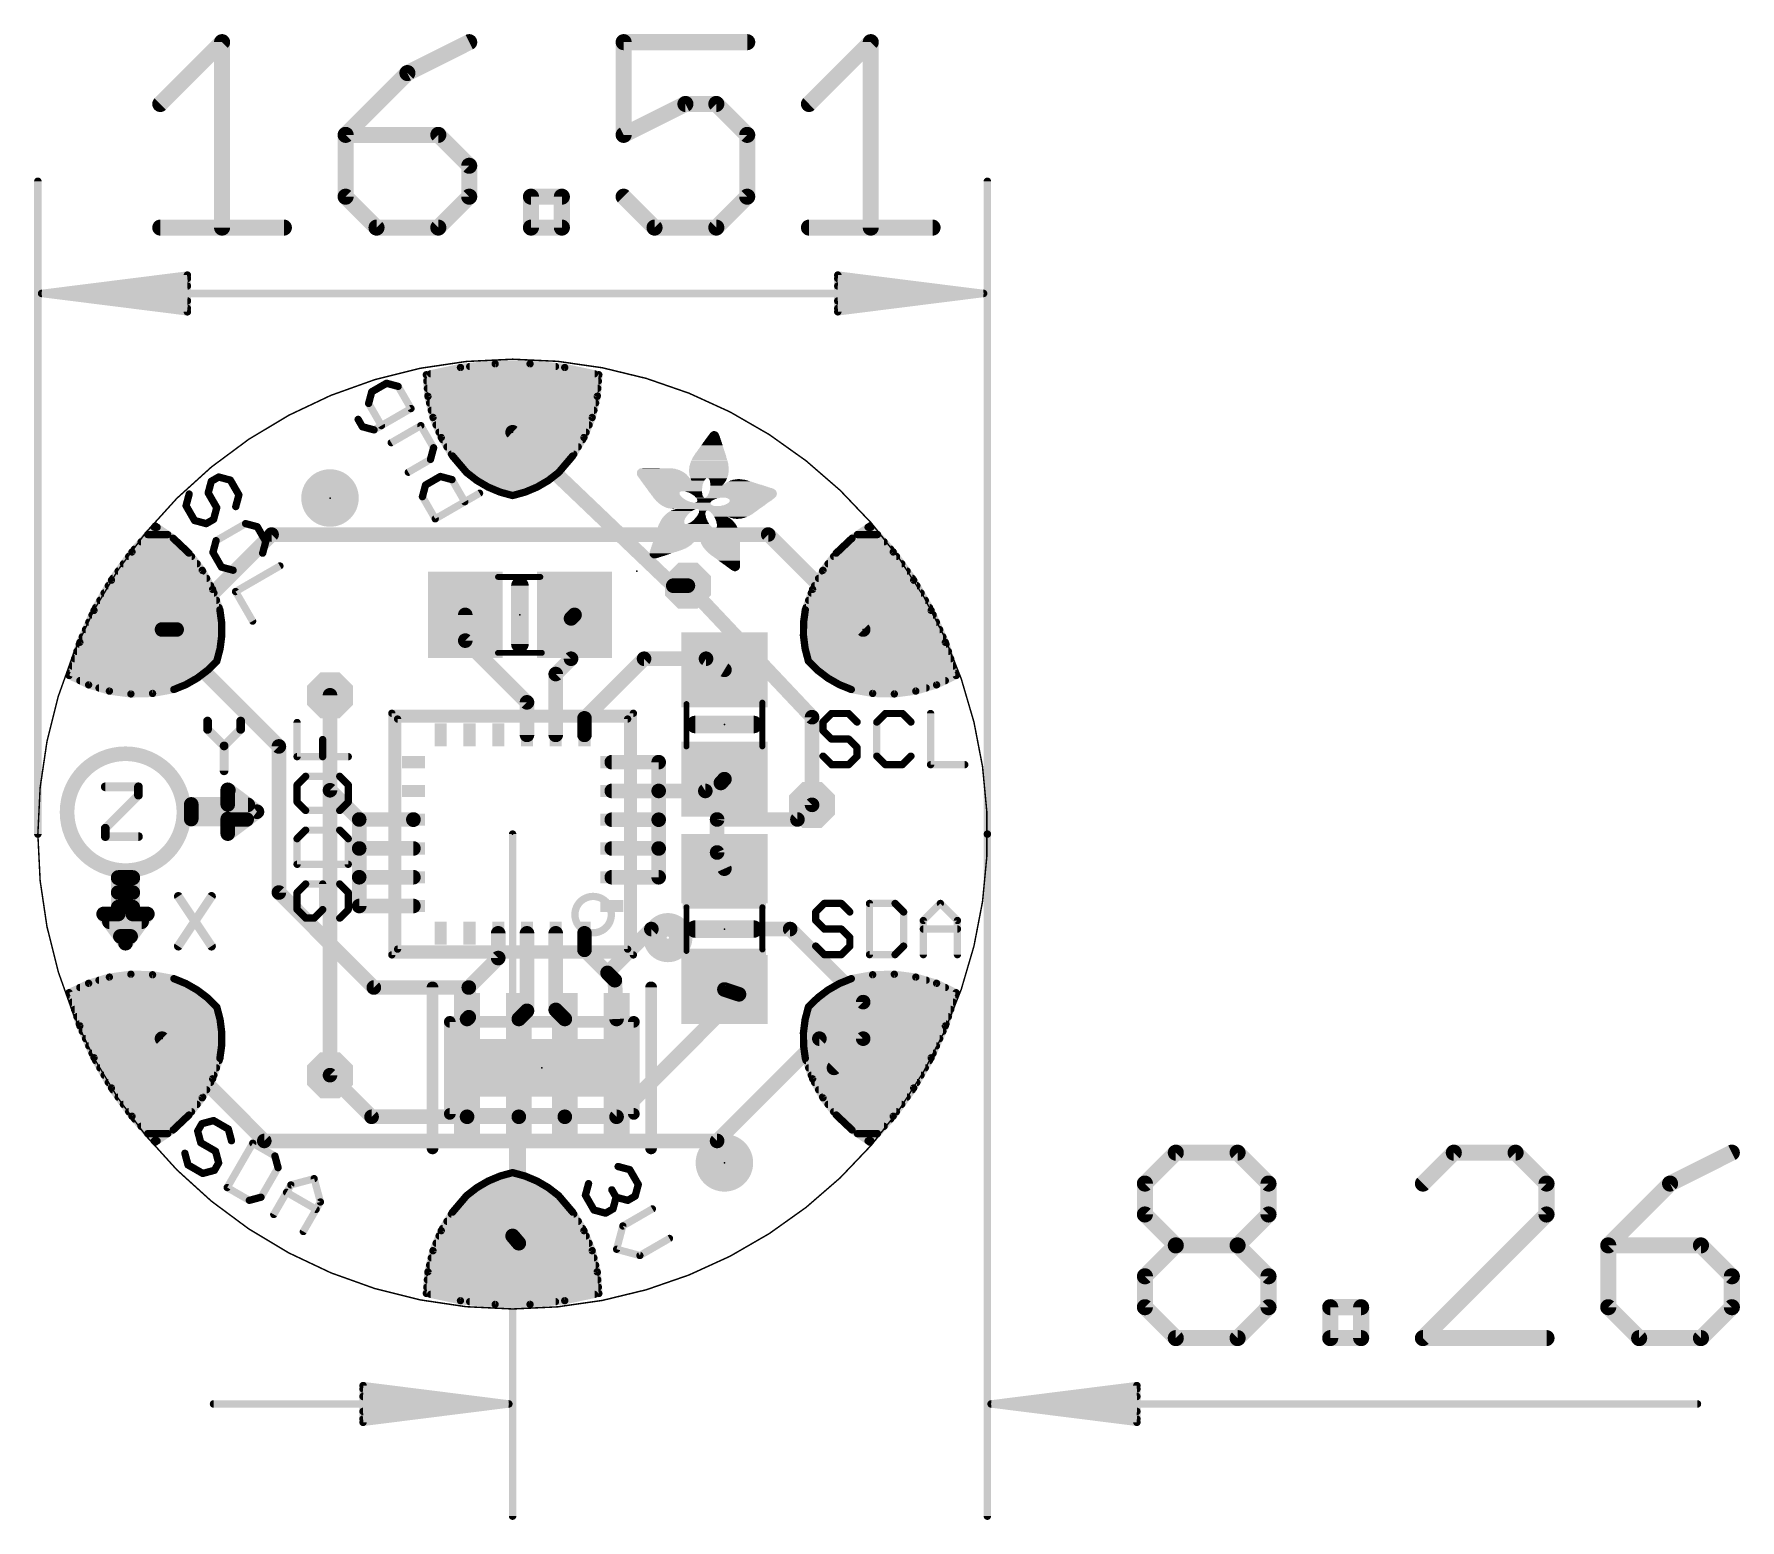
# Model space of a CAD drawing. Extents: x -8.3 to 21.3, y -11.9 to 13.9.
import ezdxf

# ---------------------------------------------------------------- set-up
doc = ezdxf.new("R2010")
doc.units = 0
for name, color, linetype in [('1', 12, 'CONTINUOUS'), ('16', 132, 'CONTINUOUS'), ('17', 110, 'CONTINUOUS'), ('18', 110, 'CONTINUOUS'), ('20', 53, 'CONTINUOUS'), ('21', 40, 'CONTINUOUS'), ('23', 53, 'CONTINUOUS'), ('47', 253, 'CONTINUOUS'), ('51', 253, 'CONTINUOUS')]:
    doc.layers.add(name, color=color, linetype=linetype)

# ---------------------------------------------------------------- blocks, each defined once
blk = doc.blocks.new('RECT')
blk.add_solid([(-0.5, -0.5), (0.5, -0.5), (-0.5, 0.5), (0.5, 0.5)])
blk = doc.blocks.new('PIE')
at = {"const_width": 0.5}
blk.add_lwpolyline([(0, -0.25, 1), (0, 0.25, 1), (0, -0.25)], format="xyb", dxfattribs=at)
blk = doc.blocks.new('ROUNDP')
at = {"const_width": 0.5}
blk.add_lwpolyline([(0, -0.25, 1), (0, 0.25, 1), (0, -0.25)], format="xyb", dxfattribs=at)
blk = doc.blocks.new('OCTAGONV')
at = {"const_width": 0.5}
blk.add_lwpolyline([(-0.25, -0.1036), (-0.25, 0.1036), (-0.1036, 0.25), (0.1036, 0.25), (0.25, 0.1036), (0.25, -0.1036), (0.1036, -0.25), (-0.1036, -0.25), (-0.25, -0.1036), (-0.25, 0.1036)], dxfattribs=at)

msp = doc.modelspace()

# ---------------------------------------------------------------- linework, layer by layer
at = {"layer": '1'}
for points, const_width in [([(-0.9066, 8.1111), (-1.5, 7.985)], 0.127), ([(-1.5, 7.985), (-1.4712, 7.6092)], 0.127), ([(-1.4247, 8.001), (1.4247, 8.001)], 0.127), ([(-0.3033, 8.1745), (-0.9066, 8.1111)], 0.127), ([(-0.7461, 8.128), (0.7461, 8.128)], 0.127), ([(0.3033, 8.1745), (-0.3033, 8.1745)], 0.127), ([(0.9066, 8.1111), (0.3033, 8.1745)], 0.127), ([(1.5, 7.985), (0.9066, 8.1111)], 0.127), ([(1.4712, 7.6092), (1.5, 7.985)], 0.127), ([(-1.4915, 7.874), (1.4915, 7.874)], 0.127), ([(-1.4818, 7.747), (1.4818, 7.747)], 0.127), ([(-1.472, 7.62), (1.472, 7.62)], 0.127), ([(-1.4712, 7.6092), (-1.384, 7.2425)], 0.127), ([(-1.4436, 7.493), (1.4436, 7.493)], 0.127), ([(-1.4134, 7.366), (1.4134, 7.366)], 0.127), ([(1.384, 7.2425), (1.4712, 7.6092)], 0.127), ([(-1.384, 7.2425), (-1.2405, 6.8939)], 0.127), ([(-1.3826, 7.239), (1.3826, 7.239)], 0.127), ([(-1.3303, 7.112), (1.3303, 7.112)], 0.127), ([(1.2405, 6.8939), (1.384, 7.2425)], 0.127), ([(-1.278, 6.985), (1.278, 6.985)], 0.127), ([(-1.2405, 6.8939), (-1.0442, 6.5721)], 0.127), ([(-1.2186, 6.858), (1.2186, 6.858)], 0.127), ([(0, 6.985), (2.794, 4.318)], 0.254), ([(1.0442, 6.5721), (1.2405, 6.8939)], 0.127), ([(-1.1411, 6.731), (1.1411, 6.731)], 0.127), ([(-1.0636, 6.604), (1.0636, 6.604)], 0.127), ([(-1.0442, 6.5721), (-0.8, 6.285)], 0.127), ([(-0.9633, 6.477), (0.9633, 6.477)], 0.127), ([(0.8, 6.285), (1.0442, 6.5721)], 0.127), ([(-0.8553, 6.35), (0.8553, 6.35)], 0.127), ([(-0.8, 6.285), (-0.6214, 6.1464)], 0.127), ([(-0.7201, 6.223), (0.7201, 6.223)], 0.127), ([(0.6214, 6.1464), (0.8, 6.285)], 0.127), ([(-0.6214, 6.1464), (-0.4263, 6.0323)], 0.127), ([(-0.5352, 6.096), (0.5352, 6.096)], 0.127), ([(-0.4263, 6.0323), (-0.218, 5.9447)], 0.127), ([(-0.2758, 5.969), (0.2758, 5.969)], 0.127), ([(-0.218, 5.9447), (0, 5.885)], 0.127), ([(0, 5.885), (0.218, 5.9447)], 0.127), ([(0.218, 5.9447), (0.4263, 6.0323)], 0.127), ([(0.4263, 6.0323), (0.6214, 6.1464)], 0.127), ([(-6.212, 5.355), (-6.6179, 4.9042)], 0.127), ([(-6.231, 5.334), (-6.1813, 5.334)], 0.127), ([(-5.9009, 5.1422), (-6.212, 5.355)], 0.127), ([(6.212, 5.355), (5.9009, 5.1422)], 0.127), ([(6.1813, 5.334), (6.231, 5.334)], 0.127), ([(6.6179, 4.9042), (6.212, 5.355)], 0.127), ([(-6.4597, 5.08), (-5.8351, 5.08)], 0.127), ([(-6.3453, 5.207), (-5.9957, 5.207)], 0.127), ([(-5.627, 4.8833), (-5.9009, 5.1422)], 0.127), ([(5.9009, 5.1422), (5.627, 4.8833)], 0.127), ([(5.8351, 5.08), (6.4597, 5.08)], 0.127), ([(5.9957, 5.207), (6.3453, 5.207)], 0.127), ([(-6.6179, 4.9042), (-6.9745, 4.4134)], 0.127), ([(-6.767, 4.699), (-5.485, 4.699)], 0.127), ([(-6.6748, 4.826), (-5.5828, 4.826)], 0.127), ([(-6.574, 4.953), (-5.7007, 4.953)], 0.127), ([(-5.3969, 4.5847), (-5.627, 4.8833)], 0.127), ([(5.627, 4.8833), (5.3969, 4.5847)], 0.127), ([(5.485, 4.699), (6.767, 4.699)], 0.127), ([(5.5828, 4.826), (6.6748, 4.826)], 0.127), ([(5.7007, 4.953), (6.574, 4.953)], 0.127), ([(6.9745, 4.4134), (6.6179, 4.9042)], 0.127), ([(-6.9745, 4.4134), (-7.2778, 3.8881)], 0.127), ([(-6.9516, 4.445), (-5.3206, 4.445)], 0.127), ([(-6.8593, 4.572), (-5.3899, 4.572)], 0.127), ([(-5.2163, 4.2539), (-5.3969, 4.5847)], 0.127), ([(5.3969, 4.5847), (5.2163, 4.2539)], 0.127), ([(5.3206, 4.445), (6.9516, 4.445)], 0.127), ([(5.3899, 4.572), (6.8593, 4.572)], 0.127), ([(7.2778, 3.8881), (6.9745, 4.4134)], 0.127), ([(-7.1029, 4.191), (-5.1939, 4.191)], 0.127), ([(-7.0296, 4.318), (-5.2513, 4.318)], 0.127), ([(-5.0898, 3.8988), (-5.2163, 4.2539)], 0.127), ([(2.794, 4.318), (3.048, 4.318)], 0.254), ([(5.2163, 4.2539), (5.0898, 3.8988)], 0.127), ([(5.1939, 4.191), (7.1029, 4.191)], 0.127), ([(5.2513, 4.318), (7.0296, 4.318)], 0.127), ([(-7.2778, 3.8881), (-7.5246, 3.3339)], 0.127), ([(-7.3126, 3.81), (-5.0776, 3.81)], 0.127), ([(-7.2496, 3.937), (-5.1034, 3.937)], 0.127), ([(-7.1763, 4.064), (-5.1487, 4.064)], 0.127), ([(-5.059, 3.6749), (-5.0898, 3.8988)], 0.127), ([(-0.823, 3.363), (-0.823, 3.81)], 0.254), ([(1.016, 3.749), (1.077, 3.81)], 0.254), ([(1.016, 3.048), (1.016, 3.749)], 0.254), ([(5.0898, 3.8988), (5.059, 3.6749)], 0.127), ([(5.0776, 3.81), (7.3126, 3.81)], 0.127), ([(5.1034, 3.937), (7.2496, 3.937)], 0.127), ([(5.1487, 4.064), (7.1763, 4.064)], 0.127), ([(7.5246, 3.3339), (7.2778, 3.8881)], 0.127), ([(-7.4257, 3.556), (-5.0584, 3.556)], 0.127), ([(-7.3691, 3.683), (-5.0602, 3.683)], 0.127), ([(-4.064, 1.524), (-6.096, 3.556)], 0.254), ([(-5.0578, 3.4489), (-5.059, 3.6749)], 0.127), ([(5.059, 3.6749), (5.0578, 3.4489)], 0.127), ([(5.0584, 3.556), (7.4257, 3.556)], 0.127), ([(5.0602, 3.683), (7.3691, 3.683)], 0.127), ([(-7.5246, 3.3339), (-7.712, 2.757)], 0.127), ([(-7.5349, 3.302), (-5.0763, 3.302)], 0.127), ([(-7.4822, 3.429), (-5.0603, 3.429)], 0.127), ([(-5.1434, 3.006), (-5.0861, 3.2246)], 0.127), ([(-5.0861, 3.2246), (-5.0578, 3.4489)], 0.127), ([(0.25, 2.29), (-0.823, 3.363)], 0.254), ([(5.0578, 3.4489), (5.0861, 3.2246)], 0.127), ([(5.0603, 3.429), (7.4822, 3.429)], 0.127), ([(5.0763, 3.302), (7.5349, 3.302)], 0.127), ([(5.0861, 3.2246), (5.1434, 3.006)], 0.127), ([(7.712, 2.757), (7.5246, 3.3339)], 0.127), ([(-7.6587, 2.921), (-5.2293, 2.921)], 0.127), ([(-7.6175, 3.048), (-5.1324, 3.048)], 0.127), ([(-7.5762, 3.175), (-5.0991, 3.175)], 0.127), ([(-5.3041, 2.8471), (-5.1434, 3.006)], 0.127), ([(0.75, 2.782), (1.016, 3.048)], 0.254), ([(1.25, 2.012), (2.286, 3.048)], 0.254), ([(2.286, 3.048), (3.363, 3.048)], 0.254), ([(3.363, 3.048), (3.683, 2.855)], 0.254), ([(5.0991, 3.175), (7.5762, 3.175)], 0.127), ([(5.1324, 3.048), (7.6175, 3.048)], 0.127), ([(5.1434, 3.006), (5.3041, 2.8471)], 0.127), ([(5.2293, 2.921), (7.6587, 2.921)], 0.127), ([(-7.712, 2.757), (-7.3722, 2.594)], 0.127), ([(-7.7, 2.794), (-5.374, 2.794)], 0.127), ([(-7.5244, 2.667), (-5.5604, 2.667)], 0.127), ([(-5.6805, 2.5985), (-5.4841, 2.7105)], 0.127), ([(-5.4841, 2.7105), (-5.3041, 2.8471)], 0.127), ([(0.75, 1.725), (0.75, 2.782)], 0.254), ([(5.3041, 2.8471), (5.4841, 2.7105)], 0.127), ([(5.374, 2.794), (7.7, 2.794)], 0.127), ([(5.4841, 2.7105), (5.6805, 2.5985)], 0.127), ([(5.5604, 2.667), (7.5244, 2.667)], 0.127), ([(7.3722, 2.594), (7.712, 2.757)], 0.127), ([(-7.3722, 2.594), (-7.011, 2.4862)], 0.127), ([(-7.1913, 2.54), (-5.824, 2.54)], 0.127), ([(-7.011, 2.4862), (-6.6374, 2.4362)], 0.127), ([(-6.6374, 2.4362), (-6.2605, 2.4453)], 0.127), ([(-6.2605, 2.4453), (-5.8898, 2.5132)], 0.127), ([(-5.8898, 2.5132), (-5.6805, 2.5985)], 0.127), ([(-3.175, 0.762), (-3.175, 2.413)], 0.254), ([(0.25, 1.725), (0.25, 2.29)], 0.254), ([(5.6805, 2.5985), (5.8898, 2.5132)], 0.127), ([(5.824, 2.54), (7.1913, 2.54)], 0.127), ([(5.8898, 2.5132), (6.2605, 2.4453)], 0.127), ([(6.2605, 2.4453), (6.6374, 2.4362)], 0.127), ([(6.6374, 2.4362), (7.011, 2.4862)], 0.127), ([(7.011, 2.4862), (7.3722, 2.594)], 0.127), ([(1.25, 1.725), (1.25, 2.012)], 0.254), ([(-4.064, 1.524), (-4.064, -1.016)], 0.254), ([(1.725, 1.25), (2.54, 1.25)], 0.254), ([(2.54, 1.25), (2.54, 0.75)], 0.254), ([(3.351, 0.75), (3.683, 0.955)], 0.254), ([(3.683, 0.955), (3.556, 0.254)], 0.254), ([(3.622, 0.889), (3.683, 0.955)], 0.254), ([(-2.667, 0.254), (-3.175, 0.762)], 0.254), ([(1.725, 0.75), (2.54, 0.75)], 0.254), ([(2.54, 0.75), (3.351, 0.75)], 0.254), ([(2.54, 0.25), (2.54, 0.75)], 0.254), ([(5.207, 0.508), (4.953, 0.254)], 0.254), ([(-2.667, -0.25), (-2.667, 0.254)], 0.254), ([(-2.667, 0.254), (-1.725, 0.254)], 0.254), ([(-1.725, 0.254), (-1.725, 0.25)], 0.254), ([(1.725, 0.25), (2.54, 0.25)], 0.254), ([(2.54, -0.25), (2.54, 0.25)], 0.254), ([(3.556, 0.254), (3.556, -0.32)], 0.254), ([(4.953, 0.254), (3.556, 0.254)], 0.254), ([(-2.667, -0.75), (-2.667, -0.25)], 0.254), ([(-1.725, -0.25), (-2.667, -0.25)], 0.254), ([(1.725, -0.25), (2.54, -0.25)], 0.254), ([(2.54, -0.75), (2.54, -0.25)], 0.254), ([(3.556, -0.32), (3.683, -0.601)], 0.254), ([(-4.064, -1.016), (-2.413, -2.667)], 0.254), ([(-2.667, -1.25), (-2.667, -0.75)], 0.254), ([(-1.725, -0.75), (-2.667, -0.75)], 0.254), ([(1.725, -0.75), (2.54, -0.75)], 0.254), ([(-1.725, -1.25), (-2.667, -1.25)], 0.254), ([(-0.25, -1.725), (-0.25, -2.155)], 0.254), ([(0.25, -1.725), (0.25, -3.072)], 0.254), ([(0.75, -1.725), (0.75, -3.056)], 0.254), ([(1.25, -1.725), (1.25, -2.012)], 0.254), ([(1.651, -2.413), (2.413, -1.651)], 0.254), ([(2.413, -1.651), (4.826, -1.651)], 0.254), ([(4.826, -1.651), (6.096, -2.921)], 0.254), ([(-0.25, -2.155), (-0.762, -2.667)], 0.254), ([(1.25, -2.012), (1.651, -2.413)], 0.254), ([(-6.6374, -2.4362), (-7.011, -2.4862)], 0.127), ([(-6.2605, -2.4453), (-6.6374, -2.4362)], 0.127), ([(1.651, -2.413), (1.778, -2.54)], 0.254), ([(6.6374, -2.4362), (6.2605, -2.4453)], 0.127), ([(7.011, -2.4862), (6.6374, -2.4362)], 0.127), ([(-7.3722, -2.594), (-7.712, -2.757)], 0.127), ([(-7.5244, -2.667), (-5.5604, -2.667)], 0.127), ([(-7.011, -2.4862), (-7.3722, -2.594)], 0.127), ([(-7.1913, -2.54), (-5.824, -2.54)], 0.127), ([(-5.8898, -2.5132), (-6.2605, -2.4453)], 0.127), ([(-5.6805, -2.5985), (-5.8898, -2.5132)], 0.127), ([(-5.4841, -2.7105), (-5.6805, -2.5985)], 0.127), ([(-5.3041, -2.8471), (-5.4841, -2.7105)], 0.127), ([(-2.413, -2.667), (-0.762, -2.667)], 0.254), ([(-0.762, -2.667), (-0.762, -3.184)], 0.254), ([(1.778, -2.54), (1.808, -3.214)], 0.254), ([(1.808, -4.914), (3.937, -2.785)], 0.254), ([(3.937, -2.785), (3.683, -2.701)], 0.254), ([(5.4841, -2.7105), (5.3041, -2.8471)], 0.127), ([(5.6805, -2.5985), (5.4841, -2.7105)], 0.127), ([(5.5604, -2.667), (7.5244, -2.667)], 0.127), ([(5.8898, -2.5132), (5.6805, -2.5985)], 0.127), ([(5.824, -2.54), (7.1913, -2.54)], 0.127), ([(6.2605, -2.4453), (5.8898, -2.5132)], 0.127), ([(7.3722, -2.594), (7.011, -2.4862)], 0.127), ([(7.712, -2.757), (7.3722, -2.594)], 0.127), ([(-7.712, -2.757), (-7.5246, -3.3339)], 0.127), ([(-7.7, -2.794), (-5.374, -2.794)], 0.127), ([(-7.6587, -2.921), (-5.2293, -2.921)], 0.127), ([(-5.1434, -3.006), (-5.3041, -2.8471)], 0.127), ([(-5.0861, -3.2246), (-5.1434, -3.006)], 0.127), ([(0.25, -3.072), (0.108, -3.214)], 0.254), ([(0.75, -3.056), (0.908, -3.214)], 0.254), ([(5.1434, -3.006), (5.0861, -3.2246)], 0.127), ([(5.3041, -2.8471), (5.1434, -3.006)], 0.127), ([(5.2293, -2.921), (7.6587, -2.921)], 0.127), ([(5.374, -2.794), (7.7, -2.794)], 0.127), ([(6.096, -2.921), (6.096, -3.556)], 0.254), ([(7.5246, -3.3339), (7.712, -2.757)], 0.127), ([(-7.6175, -3.048), (-5.1324, -3.048)], 0.127), ([(-7.5762, -3.175), (-5.0991, -3.175)], 0.127), ([(-7.5349, -3.302), (-5.0763, -3.302)], 0.127), ([(-5.0578, -3.4489), (-5.0861, -3.2246)], 0.127), ([(-0.762, -3.184), (-0.792, -3.214)], 0.254), ([(5.0861, -3.2246), (5.0578, -3.4489)], 0.127), ([(5.0763, -3.302), (7.5349, -3.302)], 0.127), ([(5.0991, -3.175), (7.5762, -3.175)], 0.127), ([(5.1324, -3.048), (7.6175, -3.048)], 0.127), ([(-7.5246, -3.3339), (-7.2778, -3.8881)], 0.127), ([(-7.4822, -3.429), (-5.0603, -3.429)], 0.127), ([(-7.4257, -3.556), (-5.0584, -3.556)], 0.127), ([(-5.059, -3.6749), (-5.0578, -3.4489)], 0.127), ([(5.0578, -3.4489), (5.059, -3.6749)], 0.127), ([(5.0584, -3.556), (7.4257, -3.556)], 0.127), ([(5.0603, -3.429), (7.4822, -3.429)], 0.127), ([(5.588, -4.064), (6.096, -3.556)], 0.254), ([(7.2778, -3.8881), (7.5246, -3.3339)], 0.127), ([(-7.3691, -3.683), (-5.0602, -3.683)], 0.127), ([(-7.3126, -3.81), (-5.0776, -3.81)], 0.127), ([(-7.2778, -3.8881), (-6.9745, -4.4134)], 0.127), ([(-5.2163, -4.2539), (-5.0898, -3.8988)], 0.127), ([(-5.0898, -3.8988), (-5.059, -3.6749)], 0.127), ([(5.059, -3.6749), (5.0898, -3.8988)], 0.127), ([(5.0602, -3.683), (7.3691, -3.683)], 0.127), ([(5.0776, -3.81), (7.3126, -3.81)], 0.127), ([(5.0898, -3.8988), (5.2163, -4.2539)], 0.127), ([(6.9745, -4.4134), (7.2778, -3.8881)], 0.127), ([(-7.2496, -3.937), (-5.1034, -3.937)], 0.127), ([(-7.1763, -4.064), (-5.1487, -4.064)], 0.127), ([(-7.1029, -4.191), (-5.1939, -4.191)], 0.127), ([(-3.175, -4.191), (-2.452, -4.914)], 0.254), ([(5.1034, -3.937), (7.2496, -3.937)], 0.127), ([(5.1487, -4.064), (7.1763, -4.064)], 0.127), ([(5.1939, -4.191), (7.1029, -4.191)], 0.127), ([(-7.0296, -4.318), (-5.2513, -4.318)], 0.127), ([(-6.9745, -4.4134), (-6.6179, -4.9042)], 0.127), ([(-6.9516, -4.445), (-5.3206, -4.445)], 0.127), ([(-5.3969, -4.5847), (-5.2163, -4.2539)], 0.127), ([(5.2163, -4.2539), (5.3969, -4.5847)], 0.127), ([(5.2513, -4.318), (7.0296, -4.318)], 0.127), ([(5.3206, -4.445), (6.9516, -4.445)], 0.127), ([(6.6179, -4.9042), (6.9745, -4.4134)], 0.127), ([(-6.8593, -4.572), (-5.3899, -4.572)], 0.127), ([(-6.767, -4.699), (-5.485, -4.699)], 0.127), ([(-5.627, -4.8833), (-5.3969, -4.5847)], 0.127), ([(5.3899, -4.572), (6.8593, -4.572)], 0.127), ([(5.3969, -4.5847), (5.627, -4.8833)], 0.127), ([(5.485, -4.699), (6.767, -4.699)], 0.127), ([(-6.6748, -4.826), (-5.5828, -4.826)], 0.127), ([(-6.6179, -4.9042), (-6.212, -5.355)], 0.127), ([(-6.574, -4.953), (-5.7007, -4.953)], 0.127), ([(-6.4597, -5.08), (-5.8351, -5.08)], 0.127), ([(-5.9009, -5.1422), (-5.627, -4.8833)], 0.127), ([(-2.452, -4.914), (-0.792, -4.914)], 0.254), ([(0.108, -4.914), (-0.792, -4.914)], 0.254), ([(0.908, -4.914), (0.108, -4.914)], 0.254), ([(0.108, -7.112), (0.108, -4.914)], 0.254), ([(1.808, -4.914), (0.908, -4.914)], 0.254), ([(5.5828, -4.826), (6.6748, -4.826)], 0.127), ([(5.627, -4.8833), (5.9009, -5.1422)], 0.127), ([(5.7007, -4.953), (6.574, -4.953)], 0.127), ([(5.8351, -5.08), (6.4597, -5.08)], 0.127), ([(6.212, -5.355), (6.6179, -4.9042)], 0.127), ([(-6.3453, -5.207), (-5.9957, -5.207)], 0.127), ([(-6.231, -5.334), (-6.1813, -5.334)], 0.127), ([(-6.212, -5.355), (-5.9009, -5.1422)], 0.127), ([(5.9009, -5.1422), (6.212, -5.355)], 0.127), ([(5.9957, -5.207), (6.3453, -5.207)], 0.127), ([(6.1813, -5.334), (6.231, -5.334)], 0.127), ([(-0.218, -5.9447), (-0.4263, -6.0323)], 0.127), ([(-0.2758, -5.969), (0.2758, -5.969)], 0.127), ([(0, -5.885), (-0.218, -5.9447)], 0.127), ([(0.218, -5.9447), (0, -5.885)], 0.127), ([(0.4263, -6.0323), (0.218, -5.9447)], 0.127), ([(-0.8, -6.285), (-1.0442, -6.5721)], 0.127), ([(-0.6214, -6.1464), (-0.8, -6.285)], 0.127), ([(-0.7201, -6.223), (0.7201, -6.223)], 0.127), ([(-0.4263, -6.0323), (-0.6214, -6.1464)], 0.127), ([(-0.5352, -6.096), (0.5352, -6.096)], 0.127), ([(0.6214, -6.1464), (0.4263, -6.0323)], 0.127), ([(0.8, -6.285), (0.6214, -6.1464)], 0.127), ([(1.0442, -6.5721), (0.8, -6.285)], 0.127), ([(-1.0442, -6.5721), (-1.2405, -6.8939)], 0.127), ([(-0.9633, -6.477), (0.9633, -6.477)], 0.127), ([(-0.8553, -6.35), (0.8553, -6.35)], 0.127), ([(1.2405, -6.8939), (1.0442, -6.5721)], 0.127), ([(-1.2186, -6.858), (1.2186, -6.858)], 0.127), ([(-1.1411, -6.731), (1.1411, -6.731)], 0.127), ([(-1.0636, -6.604), (1.0636, -6.604)], 0.127), ([(-1.2405, -6.8939), (-1.384, -7.2425)], 0.127), ([(-1.3303, -7.112), (1.3303, -7.112)], 0.127), ([(-1.278, -6.985), (1.278, -6.985)], 0.127), ([(0, -6.985), (0.108, -7.112)], 0.254), ([(1.384, -7.2425), (1.2405, -6.8939)], 0.127), ([(-1.384, -7.2425), (-1.4712, -7.6092)], 0.127), ([(-1.4134, -7.366), (1.4134, -7.366)], 0.127), ([(-1.3826, -7.239), (1.3826, -7.239)], 0.127), ([(1.4712, -7.6092), (1.384, -7.2425)], 0.127), ([(-1.4712, -7.6092), (-1.5, -7.985)], 0.127), ([(-1.4818, -7.747), (1.4818, -7.747)], 0.127), ([(-1.472, -7.62), (1.472, -7.62)], 0.127), ([(-1.4436, -7.493), (1.4436, -7.493)], 0.127), ([(1.5, -7.985), (1.4712, -7.6092)], 0.127), ([(-1.5, -7.985), (-0.9066, -8.1111)], 0.127), ([(-1.4915, -7.874), (1.4915, -7.874)], 0.127), ([(-1.4247, -8.001), (1.4247, -8.001)], 0.127), ([(0.9066, -8.1111), (1.5, -7.985)], 0.127), ([(-0.9066, -8.1111), (-0.3033, -8.1745)], 0.127), ([(-0.7461, -8.128), (0.7461, -8.128)], 0.127), ([(-0.3033, -8.1745), (0.3033, -8.1745)], 0.127), ([(0.3033, -8.1745), (0.9066, -8.1111)], 0.127)]:
    msp.add_lwpolyline(points, dxfattribs=dict(at, const_width=const_width))
for points, const_width in [([(-1.4683, 7.9874, 1), (-1.5317, 7.9826)], 0.0635), ([(-1.5066, 8.0161, 1), (-1.4934, 7.9539)], 0.0635), ([(-1.4247, 8.0328, 1), (-1.4247, 7.9693)], 0.0635), ([(-0.9099, 8.1427, 1), (-0.9033, 8.0795)], 0.0635), ([(-0.9, 8.0801, 1), (-0.9132, 8.1422)], 0.0635), ([(-0.7461, 8.1598, 1), (-0.7461, 8.0962)], 0.0635), ([(-0.3033, 8.2063, 1), (-0.3033, 8.1428)], 0.0635), ([(-0.3, 8.143, 1), (-0.3066, 8.2061)], 0.0635), ([(0.3066, 8.2061, 1), (0.3, 8.143)], 0.0635), ([(0.3033, 8.1428, 1), (0.3033, 8.2063)], 0.0635), ([(0.7461, 8.0962, 1), (0.7461, 8.1598)], 0.0635), ([(0.9132, 8.1422, 1), (0.9, 8.0801)], 0.0635), ([(0.9033, 8.0795, 1), (0.9099, 8.1427)], 0.0635), ([(1.4247, 7.9693, 1), (1.4247, 8.0328)], 0.0635), ([(1.5317, 7.9826, 1), (1.4683, 7.9874)], 0.0635), ([(1.4934, 7.9539, 1), (1.5066, 8.0161)], 0.0635), ([(-1.4915, 7.9058, 1), (-1.4915, 7.8423)], 0.0635), ([(-1.4818, 7.7788, 1), (-1.4818, 7.7153)], 0.0635), ([(1.4818, 7.7153, 1), (1.4818, 7.7788)], 0.0635), ([(1.4915, 7.8423, 1), (1.4915, 7.9058)], 0.0635), ([(-1.472, 7.6517, 1), (-1.472, 7.5883)], 0.0635), ([(-1.4403, 7.6165, 1), (-1.5021, 7.6018)], 0.0635), ([(-1.5029, 7.6067, 1), (-1.4396, 7.6116)], 0.0635), ([(-1.4436, 7.5248, 1), (-1.4436, 7.4613)], 0.0635), ([(-1.4134, 7.3978, 1), (-1.4134, 7.3343)], 0.0635), ([(1.4134, 7.3343, 1), (1.4134, 7.3978)], 0.0635), ([(1.4396, 7.6116, 1), (1.5029, 7.6067)], 0.0635), ([(1.5021, 7.6018, 1), (1.4403, 7.6165)], 0.0635), ([(1.4436, 7.4613, 1), (1.4436, 7.5248)], 0.0635), ([(1.472, 7.5883, 1), (1.472, 7.6517)], 0.0635), ([(-1.3546, 7.2546, 1), (-1.4133, 7.2304)], 0.0635), ([(-1.4149, 7.2351, 1), (-1.3531, 7.2498)], 0.0635), ([(-1.3826, 7.2708, 1), (-1.3826, 7.2073)], 0.0635), ([(-1.3303, 7.1437, 1), (-1.3303, 7.0803)], 0.0635), ([(1.3303, 7.0803, 1), (1.3303, 7.1437)], 0.0635), ([(1.3531, 7.2498, 1), (1.4149, 7.2351)], 0.0635), ([(1.4133, 7.2304, 1), (1.3546, 7.2546)], 0.0635), ([(1.3826, 7.2073, 1), (1.3826, 7.2708)], 0.0635), ([(-1.278, 7.0168, 1), (-1.278, 6.9533)], 0.0635), ([(-1.2134, 6.9105, 1), (-1.2676, 6.8774)], 0.0635), ([(-1.2698, 6.8818, 1), (-1.2111, 6.906)], 0.0635), ([(-1.2186, 6.8898, 1), (-1.2186, 6.8263)], 0.0635), ([(0.0438, 7.0309, 1), (-0.0438, 6.9391)], 0.127), ([(1.2111, 6.906, 1), (1.2698, 6.8818)], 0.0635), ([(1.2676, 6.8774, 1), (1.2134, 6.9105)], 0.0635), ([(1.2186, 6.8263, 1), (1.2186, 6.8898)], 0.0635), ([(1.278, 6.9533, 1), (1.278, 7.0168)], 0.0635), ([(-1.1411, 6.7628, 1), (-1.1411, 6.6993)], 0.0635), ([(-1.0636, 6.6357, 1), (-1.0636, 6.5723)], 0.0635), ([(-1.02, 6.5927, 1), (-1.0684, 6.5516)], 0.0635), ([(-1.0713, 6.5556, 1), (-1.0171, 6.5887)], 0.0635), ([(-0.9633, 6.5088, 1), (-0.9633, 6.4453)], 0.0635), ([(0.9633, 6.4453, 1), (0.9633, 6.5088)], 0.0635), ([(1.0171, 6.5887, 1), (1.0713, 6.5556)], 0.0635), ([(1.0684, 6.5516, 1), (1.02, 6.5927)], 0.0635), ([(1.0636, 6.5723, 1), (1.0636, 6.6357)], 0.0635), ([(1.1411, 6.6993, 1), (1.1411, 6.7628)], 0.0635), ([(-0.8553, 6.3818, 1), (-0.8553, 6.3183)], 0.0635), ([(-0.7805, 6.3101, 1), (-0.8195, 6.2599)], 0.0635), ([(-0.8242, 6.2644, 1), (-0.7758, 6.3056)], 0.0635), ([(-0.7201, 6.2547, 1), (-0.7201, 6.1913)], 0.0635), ([(0.7201, 6.1913, 1), (0.7201, 6.2547)], 0.0635), ([(0.7758, 6.3056, 1), (0.8242, 6.2644)], 0.0635), ([(0.8195, 6.2599, 1), (0.7805, 6.3101)], 0.0635), ([(0.8553, 6.3183, 1), (0.8553, 6.3818)], 0.0635), ([(-0.6054, 6.1738, 1), (-0.6375, 6.119)], 0.0635), ([(-0.6409, 6.1213, 1), (-0.602, 6.1715)], 0.0635), ([(-0.5352, 6.1277, 1), (-0.5352, 6.0643)], 0.0635), ([(-0.414, 6.0616, 1), (-0.4386, 6.0031)], 0.0635), ([(-0.4424, 6.0049, 1), (-0.4103, 6.0597)], 0.0635), ([(-0.2758, 6.0008, 1), (-0.2758, 5.9373)], 0.0635), ([(-0.2096, 5.9753, 1), (-0.2264, 5.9141)], 0.0635), ([(-0.2303, 5.9154, 1), (-0.2057, 5.974)], 0.0635), ([(-0.0084, 5.9156, 1), (0.0084, 5.8544)], 0.0635), ([(-0.0084, 5.8544, 1), (0.0084, 5.9156)], 0.0635), ([(0.2057, 5.974, 1), (0.2303, 5.9154)], 0.0635), ([(0.2264, 5.9141, 1), (0.2096, 5.9753)], 0.0635), ([(0.2758, 5.9373, 1), (0.2758, 6.0008)], 0.0635), ([(0.4103, 6.0597, 1), (0.4424, 6.0049)], 0.0635), ([(0.4386, 6.0031, 1), (0.414, 6.0616)], 0.0635), ([(0.5352, 6.0643, 1), (0.5352, 6.1277)], 0.0635), ([(0.602, 6.1715, 1), (0.6409, 6.1213)], 0.0635), ([(0.6375, 6.119, 1), (0.6054, 6.1738)], 0.0635), ([(-6.231, 5.3658, 1), (-6.231, 5.3023)], 0.0635), ([(-6.1941, 5.3812, 1), (-6.23, 5.3288)], 0.0635), ([(-6.1884, 5.3338, 1), (-6.2356, 5.3763)], 0.0635), ([(-6.1813, 5.3023, 1), (-6.1813, 5.3658)], 0.0635), ([(6.1813, 5.3658, 1), (6.1813, 5.3023)], 0.0635), ([(6.2356, 5.3763, 1), (6.1884, 5.3338)], 0.0635), ([(6.23, 5.3288, 1), (6.1941, 5.3812)], 0.0635), ([(6.231, 5.3023, 1), (6.231, 5.3658)], 0.0635), ([(-6.4597, 5.1117, 1), (-6.4597, 5.0483)], 0.0635), ([(-6.3453, 5.2387, 1), (-6.3453, 5.1753)], 0.0635), ([(-5.9957, 5.1753, 1), (-5.9957, 5.2387)], 0.0635), ([(-5.8791, 5.1653, 1), (-5.9227, 5.1191)], 0.0635), ([(-5.9189, 5.116, 1), (-5.883, 5.1684)], 0.0635), ([(-5.8351, 5.0483, 1), (-5.8351, 5.1117)], 0.0635), ([(5.8351, 5.1117, 1), (5.8351, 5.0483)], 0.0635), ([(5.883, 5.1684, 1), (5.9189, 5.116)], 0.0635), ([(5.9227, 5.1191, 1), (5.8791, 5.1653)], 0.0635), ([(5.9957, 5.2387, 1), (5.9957, 5.1753)], 0.0635), ([(6.3453, 5.1753, 1), (6.3453, 5.2387)], 0.0635), ([(6.4597, 5.0483, 1), (6.4597, 5.1117)], 0.0635), ([(-6.767, 4.7307, 1), (-6.767, 4.6673)], 0.0635), ([(-6.6748, 4.8578, 1), (-6.6748, 4.7943)], 0.0635), ([(-6.6415, 4.9255, 1), (-6.5943, 4.883)], 0.0635), ([(-6.5923, 4.8856, 1), (-6.6436, 4.9229)], 0.0635), ([(-6.574, 4.9848, 1), (-6.574, 4.9213)], 0.0635), ([(-5.7007, 4.9213, 1), (-5.7007, 4.9848)], 0.0635), ([(-5.6018, 4.9027, 1), (-5.6521, 4.8639)], 0.0635), ([(-5.6488, 4.8602, 1), (-5.6052, 4.9064)], 0.0635), ([(-5.5828, 4.7943, 1), (-5.5828, 4.8578)], 0.0635), ([(-5.485, 4.6673, 1), (-5.485, 4.7307)], 0.0635), ([(5.485, 4.7307, 1), (5.485, 4.6673)], 0.0635), ([(5.5828, 4.8578, 1), (5.5828, 4.7943)], 0.0635), ([(5.6052, 4.9064, 1), (5.6488, 4.8602)], 0.0635), ([(5.6521, 4.8639, 1), (5.6018, 4.9027)], 0.0635), ([(5.7007, 4.9848, 1), (5.7007, 4.9213)], 0.0635), ([(6.574, 4.9213, 1), (6.574, 4.9848)], 0.0635), ([(6.6436, 4.9229, 1), (6.5923, 4.8856)], 0.0635), ([(6.5943, 4.883, 1), (6.6415, 4.9255)], 0.0635), ([(6.6748, 4.7943, 1), (6.6748, 4.8578)], 0.0635), ([(6.767, 4.6673, 1), (6.767, 4.7307)], 0.0635), ([(-7.0002, 4.4321, 1), (-6.9488, 4.3948)], 0.0635), ([(-6.947, 4.3976, 1), (-7.002, 4.4293)], 0.0635), ([(-6.9516, 4.4768, 1), (-6.9516, 4.4133)], 0.0635), ([(-6.8593, 4.6037, 1), (-6.8593, 4.5403)], 0.0635), ([(-5.369, 4.5999, 1), (-5.4248, 4.5695)], 0.0635), ([(-5.422, 4.5654, 1), (-5.3717, 4.6041)], 0.0635), ([(-5.3899, 4.5403, 1), (-5.3899, 4.6037)], 0.0635), ([(-5.3206, 4.4133, 1), (-5.3206, 4.4768)], 0.0635), ([(5.3206, 4.4768, 1), (5.3206, 4.4133)], 0.0635), ([(5.3899, 4.6037, 1), (5.3899, 4.5403)], 0.0635), ([(5.3717, 4.6041, 1), (5.422, 4.5654)], 0.0635), ([(5.4248, 4.5695, 1), (5.369, 4.5999)], 0.0635), ([(6.8593, 4.5403, 1), (6.8593, 4.6037)], 0.0635), ([(7.002, 4.4293, 1), (6.947, 4.3976)], 0.0635), ([(6.9488, 4.3948, 1), (7.0002, 4.4321)], 0.0635), ([(6.9516, 4.4133, 1), (6.9516, 4.4768)], 0.0635), ([(-7.1029, 4.2227, 1), (-7.1029, 4.1593)], 0.0635), ([(-7.0296, 4.3498, 1), (-7.0296, 4.2863)], 0.0635), ([(-5.2513, 4.2863, 1), (-5.2513, 4.3498)], 0.0635), ([(-5.1864, 4.2645, 1), (-5.2463, 4.2432)], 0.0635), ([(-5.2442, 4.2387, 1), (-5.1885, 4.2691)], 0.0635), ([(-5.1939, 4.1593, 1), (-5.1939, 4.2227)], 0.0635), ([(2.794, 4.3815, 1), (2.794, 4.2545)], 0.127), ([(2.7502, 4.2721, 1), (2.8378, 4.3639)], 0.127), ([(3.048, 4.2545, 1), (3.048, 4.3815)], 0.127), ([(5.1939, 4.2227, 1), (5.1939, 4.1593)], 0.0635), ([(5.1885, 4.2691, 1), (5.2442, 4.2387)], 0.0635), ([(5.2463, 4.2432, 1), (5.1864, 4.2645)], 0.0635), ([(5.2513, 4.3498, 1), (5.2513, 4.2863)], 0.0635), ([(7.0296, 4.2863, 1), (7.0296, 4.3498)], 0.0635), ([(7.1029, 4.1593, 1), (7.1029, 4.2227)], 0.0635), ([(-7.3126, 3.8418, 1), (-7.3126, 3.7782)], 0.0635), ([(-7.3053, 3.904, 1), (-7.2503, 3.8722)], 0.0635), ([(-7.2488, 3.8752, 1), (-7.3068, 3.901)], 0.0635), ([(-7.2496, 3.9688, 1), (-7.2496, 3.9053)], 0.0635), ([(-7.1763, 4.0957, 1), (-7.1763, 4.0323)], 0.0635), ([(-5.1487, 4.0323, 1), (-5.1487, 4.0957)], 0.0635), ([(-5.0583, 3.9031, 1), (-5.1212, 3.8945)], 0.0635), ([(-5.1197, 3.8882, 1), (-5.0599, 3.9095)], 0.0635), ([(-5.1034, 3.9053, 1), (-5.1034, 3.9688)], 0.0635), ([(-5.0776, 3.7782, 1), (-5.0776, 3.8418)], 0.0635), ([(-0.7595, 3.81, 1), (-0.8865, 3.81)], 0.127), ([(1.0795, 3.749, 1), (0.9525, 3.749)], 0.127), ([(0.9711, 3.7939, 1), (1.0609, 3.7041)], 0.127), ([(1.1219, 3.7651, 1), (1.0321, 3.8549)], 0.127), ([(5.0776, 3.8418, 1), (5.0776, 3.7782)], 0.0635), ([(5.0599, 3.9095, 1), (5.1197, 3.8882)], 0.0635), ([(5.1212, 3.8945, 1), (5.0583, 3.9031)], 0.0635), ([(5.1034, 3.9688, 1), (5.1034, 3.9053)], 0.0635), ([(5.1487, 4.0957, 1), (5.1487, 4.0323)], 0.0635), ([(7.1763, 4.0323, 1), (7.1763, 4.0957)], 0.0635), ([(7.3068, 3.901, 1), (7.2488, 3.8752)], 0.0635), ([(7.2496, 3.9053, 1), (7.2496, 3.9688)], 0.0635), ([(7.2503, 3.8722, 1), (7.3053, 3.904)], 0.0635), ([(7.3126, 3.7782, 1), (7.3126, 3.8418)], 0.0635), ([(-7.4257, 3.5878, 1), (-7.4257, 3.5242)], 0.0635), ([(-7.3691, 3.7148, 1), (-7.3691, 3.6513)], 0.0635), ([(-6.0511, 3.6009, 1), (-6.1409, 3.5111)], 0.127), ([(-5.0273, 3.6751, 1), (-5.0908, 3.6747)], 0.0635), ([(-5.0905, 3.6706, 1), (-5.0276, 3.6792)], 0.0635), ([(-5.0602, 3.6513, 1), (-5.0602, 3.7148)], 0.0635), ([(-5.0584, 3.5242, 1), (-5.0584, 3.5878)], 0.0635), ([(5.0584, 3.5878, 1), (5.0584, 3.5242)], 0.0635), ([(5.0908, 3.6747, 1), (5.0273, 3.6751)], 0.0635), ([(5.0276, 3.6792, 1), (5.0905, 3.6706)], 0.0635), ([(5.0602, 3.7148, 1), (5.0602, 3.6513)], 0.0635), ([(7.3691, 3.6513, 1), (7.3691, 3.7148)], 0.0635), ([(7.4257, 3.5242, 1), (7.4257, 3.5878)], 0.0635), ([(-7.5349, 3.3338, 1), (-7.5349, 3.2702)], 0.0635), ([(-7.5536, 3.3468, 1), (-7.4956, 3.321)], 0.0635), ([(-7.4944, 3.3241, 1), (-7.5548, 3.3437)], 0.0635), ([(-7.4822, 3.4608, 1), (-7.4822, 3.3973)], 0.0635), ([(-5.0554, 3.2166, 1), (-5.1168, 3.2327)], 0.0635), ([(-5.0896, 3.4487, 1), (-5.0261, 3.4491)], 0.0635), ([(-5.0263, 3.4449, 1), (-5.0893, 3.4529)], 0.0635), ([(-5.0763, 3.2702, 1), (-5.0763, 3.3338)], 0.0635), ([(-5.0603, 3.3973, 1), (-5.0603, 3.4608)], 0.0635), ([(-0.7781, 3.4079, 1), (-0.8679, 3.3181)], 0.127), ([(-0.8865, 3.363, 1), (-0.7595, 3.363)], 0.127), ([(5.0893, 3.4529, 1), (5.0263, 3.4449)], 0.0635), ([(5.0261, 3.4491, 1), (5.0896, 3.4487)], 0.0635), ([(5.0603, 3.4608, 1), (5.0603, 3.3973)], 0.0635), ([(5.0763, 3.3338, 1), (5.0763, 3.2702)], 0.0635), ([(5.1168, 3.2327, 1), (5.0554, 3.2166)], 0.0635), ([(7.4822, 3.3973, 1), (7.4822, 3.4608)], 0.0635), ([(7.5548, 3.3437, 1), (7.4944, 3.3241)], 0.0635), ([(7.4956, 3.321, 1), (7.5536, 3.3468)], 0.0635), ([(7.5349, 3.2702, 1), (7.5349, 3.3338)], 0.0635), ([(-7.6587, 2.9528, 1), (-7.6587, 2.8893)], 0.0635), ([(-7.6175, 3.0798, 1), (-7.6175, 3.0162)], 0.0635), ([(-7.5762, 3.2068, 1), (-7.5762, 3.1433)], 0.0635), ([(-5.2293, 2.8893, 1), (-5.2293, 2.9528)], 0.0635), ([(-5.1741, 3.014, 1), (-5.1127, 2.998)], 0.0635), ([(-5.121, 2.9834, 1), (-5.1657, 3.0286)], 0.0635), ([(-5.1324, 3.0162, 1), (-5.1324, 3.0798)], 0.0635), ([(-5.1176, 3.2286, 1), (-5.0546, 3.2207)], 0.0635), ([(-5.0991, 3.1433, 1), (-5.0991, 3.2068)], 0.0635), ([(0.9525, 3.048, 1), (1.0795, 3.048)], 0.127), ([(1.0609, 3.0031, 1), (0.9711, 3.0929)], 0.127), ([(2.286, 3.1115, 1), (2.286, 2.9845)], 0.127), ([(2.3309, 3.0031, 1), (2.2411, 3.0929)], 0.127), ([(3.3958, 3.1024, 1), (3.3302, 2.9936)], 0.127), ([(3.363, 2.9845, 1), (3.363, 3.1115)], 0.127), ([(3.6502, 2.8006, 1), (3.7158, 2.9094)], 0.127), ([(5.0546, 3.2207, 1), (5.1176, 3.2286)], 0.0635), ([(5.0991, 3.2068, 1), (5.0991, 3.1433)], 0.0635), ([(5.1324, 3.0798, 1), (5.1324, 3.0162)], 0.0635), ([(5.1657, 3.0286, 1), (5.121, 2.9834)], 0.0635), ([(5.1127, 2.998, 1), (5.1741, 3.014)], 0.0635), ([(5.2293, 2.9528, 1), (5.2293, 2.8893)], 0.0635), ([(7.5762, 3.1433, 1), (7.5762, 3.2068)], 0.0635), ([(7.6175, 3.0162, 1), (7.6175, 3.0798)], 0.0635), ([(7.6587, 2.8893, 1), (7.6587, 2.9528)], 0.0635), ([(-7.6983, 2.7856, 1), (-7.7258, 2.7283)], 0.0635), ([(-7.7422, 2.7668, 1), (-7.6818, 2.7471)], 0.0635), ([(-7.7, 2.8258, 1), (-7.7, 2.7622)], 0.0635), ([(-7.5244, 2.6988, 1), (-7.5244, 2.6353)], 0.0635), ([(-5.5604, 2.6353, 1), (-5.5604, 2.6988)], 0.0635), ([(-5.5033, 2.7358, 1), (-5.4649, 2.6852)], 0.0635), ([(-5.4684, 2.6829, 1), (-5.4999, 2.738)], 0.0635), ([(-5.374, 2.7622, 1), (-5.374, 2.8258)], 0.0635), ([(-5.3264, 2.8696, 1), (-5.2817, 2.8245)], 0.0635), ([(-5.2849, 2.8218, 1), (-5.3233, 2.8724)], 0.0635), ([(0.8135, 2.782, 1), (0.6865, 2.782)], 0.127), ([(0.7051, 2.8269, 1), (0.7949, 2.7371)], 0.127), ([(5.3233, 2.8724, 1), (5.2849, 2.8218)], 0.0635), ([(5.2817, 2.8245, 1), (5.3264, 2.8696)], 0.0635), ([(5.374, 2.8258, 1), (5.374, 2.7622)], 0.0635), ([(5.4999, 2.738, 1), (5.4684, 2.6829)], 0.0635), ([(5.4649, 2.6852, 1), (5.5033, 2.7358)], 0.0635), ([(5.5604, 2.6988, 1), (5.5604, 2.6353)], 0.0635), ([(7.5244, 2.6353, 1), (7.5244, 2.6988)], 0.0635), ([(7.6818, 2.7471, 1), (7.7422, 2.7668)], 0.0635), ([(7.7258, 2.7283, 1), (7.6983, 2.7856)], 0.0635), ([(7.7, 2.7622, 1), (7.7, 2.8258)], 0.0635), ([(-7.3631, 2.6244, 1), (-7.3812, 2.5636)], 0.0635), ([(-7.3859, 2.5653, 1), (-7.3584, 2.6226)], 0.0635), ([(-7.1913, 2.5718, 1), (-7.1913, 2.5082)], 0.0635), ([(-7.0068, 2.5176, 1), (-7.0152, 2.4547)], 0.0635), ([(-7.02, 2.4557, 1), (-7.0019, 2.5166)], 0.0635), ([(-6.6381, 2.4679, 1), (-6.6366, 2.4044)], 0.0635), ([(-6.6416, 2.4047, 1), (-6.6332, 2.4677)], 0.0635), ([(-6.2663, 2.4765, 1), (-6.2548, 2.414)], 0.0635), ([(-6.2598, 2.4135, 1), (-6.2613, 2.477)], 0.0635), ([(-5.9018, 2.5426, 1), (-5.8778, 2.4838)], 0.0635), ([(-5.8841, 2.4819, 1), (-5.8955, 2.5444)], 0.0635), ([(-5.824, 2.5082, 1), (-5.824, 2.5718)], 0.0635), ([(-5.6962, 2.6261, 1), (-5.6648, 2.5709)], 0.0635), ([(-5.6685, 2.5691, 1), (-5.6925, 2.6279)], 0.0635), ([(-3.1115, 2.413, 1), (-3.2385, 2.413)], 0.127), ([(0.3135, 2.29, 1), (0.1865, 2.29)], 0.127), ([(0.2051, 2.2451, 1), (0.2949, 2.3349)], 0.127), ([(5.6925, 2.6279, 1), (5.6685, 2.5691)], 0.0635), ([(5.6648, 2.5709, 1), (5.6962, 2.6261)], 0.0635), ([(5.824, 2.5718, 1), (5.824, 2.5082)], 0.0635), ([(5.8955, 2.5444, 1), (5.8841, 2.4819)], 0.0635), ([(5.8778, 2.4838, 1), (5.9018, 2.5426)], 0.0635), ([(6.2613, 2.477, 1), (6.2598, 2.4135)], 0.0635), ([(6.2548, 2.414, 1), (6.2663, 2.4765)], 0.0635), ([(6.6332, 2.4677, 1), (6.6416, 2.4047)], 0.0635), ([(6.6366, 2.4044, 1), (6.6381, 2.4679)], 0.0635), ([(7.0019, 2.5166, 1), (7.02, 2.4557)], 0.0635), ([(7.0152, 2.4547, 1), (7.0068, 2.5176)], 0.0635), ([(7.1913, 2.5082, 1), (7.1913, 2.5718)], 0.0635), ([(7.3584, 2.6226, 1), (7.3859, 2.5653)], 0.0635), ([(7.3812, 2.5636, 1), (7.3631, 2.6244)], 0.0635), ([(1.3135, 2.012, 1), (1.1865, 2.012)], 0.127), ([(1.2051, 2.0569, 1), (1.2949, 1.9671)], 0.127), ([(0.1865, 1.725, 1), (0.3135, 1.725)], 0.127), ([(0.6865, 1.725, 1), (0.8135, 1.725)], 0.127), ([(1.1865, 1.725, 1), (1.3135, 1.725)], 0.127), ([(-4.0005, 1.524, 1), (-4.1275, 1.524)], 0.127), ([(-4.1089, 1.4791, 1), (-4.0191, 1.5689)], 0.127), ([(1.725, 1.3135, 1), (1.725, 1.1865)], 0.127), ([(2.6035, 1.25, 1), (2.4765, 1.25)], 0.127), ([(2.54, 1.1865, 1), (2.54, 1.3135)], 0.127), ([(3.5754, 0.9321, 1), (3.6686, 0.8459)], 0.127), ([(3.7455, 0.9437, 1), (3.6205, 0.9663)], 0.127), ([(3.7296, 0.9119, 1), (3.6364, 0.9981)], 0.127), ([(3.7164, 0.901, 1), (3.6496, 1.009)], 0.127), ([(-3.1301, 0.8069, 1), (-3.2199, 0.7171)], 0.127), ([(-3.2385, 0.762, 1), (-3.1115, 0.762)], 0.127), ([(1.725, 0.8135, 1), (1.725, 0.6865)], 0.127), ([(2.54, 0.8135, 1), (2.54, 0.6865)], 0.127), ([(2.6035, 0.75, 1), (2.4765, 0.75)], 0.127), ([(2.4765, 0.75, 1), (2.6035, 0.75)], 0.127), ([(2.54, 0.6865, 1), (2.54, 0.8135)], 0.127), ([(3.3176, 0.804, 1), (3.3844, 0.696)], 0.127), ([(3.351, 0.6865, 1), (3.351, 0.8135)], 0.127), ([(5.2519, 0.4631, 1), (5.1621, 0.5529)], 0.127), ([(-2.6035, 0.254, 1), (-2.7305, 0.254)], 0.127), ([(-2.667, 0.3175, 1), (-2.667, 0.1905)], 0.127), ([(-2.7119, 0.2091, 1), (-2.6221, 0.2989)], 0.127), ([(-1.6615, 0.254, 1), (-1.7885, 0.254)], 0.127), ([(-1.7885, 0.25, 1), (-1.6615, 0.25)], 0.127), ([(-1.725, 0.1905, 1), (-1.725, 0.3175)], 0.127), ([(1.725, 0.3135, 1), (1.725, 0.1865)], 0.127), ([(2.6035, 0.25, 1), (2.4765, 0.25)], 0.127), ([(2.4765, 0.25, 1), (2.6035, 0.25)], 0.127), ([(2.54, 0.1865, 1), (2.54, 0.3135)], 0.127), ([(3.6195, 0.254, 1), (3.4925, 0.254)], 0.127), ([(3.556, 0.3175, 1), (3.556, 0.1905)], 0.127), ([(3.4935, 0.2653, 1), (3.6185, 0.2427)], 0.127), ([(4.9081, 0.2989, 1), (4.9979, 0.2091)], 0.127), ([(4.953, 0.1905, 1), (4.953, 0.3175)], 0.127), ([(-2.6035, -0.25, 1), (-2.7305, -0.25)], 0.127), ([(-2.667, -0.1865, 1), (-2.667, -0.3135)], 0.127), ([(-2.7305, -0.25, 1), (-2.6035, -0.25)], 0.127), ([(-1.725, -0.3135, 1), (-1.725, -0.1865)], 0.127), ([(1.725, -0.1865, 1), (1.725, -0.3135)], 0.127), ([(2.6035, -0.25, 1), (2.4765, -0.25)], 0.127), ([(2.4765, -0.25, 1), (2.6035, -0.25)], 0.127), ([(2.54, -0.3135, 1), (2.54, -0.1865)], 0.127), ([(3.6139, -0.2938, 1), (3.4981, -0.3462)], 0.127), ([(3.4925, -0.32, 1), (3.6195, -0.32)], 0.127), ([(3.6251, -0.6272, 1), (3.7409, -0.5748)], 0.127), ([(-4.0191, -0.9711, 1), (-4.1089, -1.0609)], 0.127), ([(-2.6035, -0.75, 1), (-2.7305, -0.75)], 0.127), ([(-2.667, -0.6865, 1), (-2.667, -0.8135)], 0.127), ([(-2.7305, -0.75, 1), (-2.6035, -0.75)], 0.127), ([(-1.725, -0.8135, 1), (-1.725, -0.6865)], 0.127), ([(1.725, -0.6865, 1), (1.725, -0.8135)], 0.127), ([(2.4765, -0.75, 1), (2.6035, -0.75)], 0.127), ([(2.54, -0.8135, 1), (2.54, -0.6865)], 0.127), ([(-4.1275, -1.016, 1), (-4.0005, -1.016)], 0.127), ([(-2.667, -1.1865, 1), (-2.667, -1.3135)], 0.127), ([(-1.725, -1.3135, 1), (-1.725, -1.1865)], 0.127), ([(-2.7305, -1.25, 1), (-2.6035, -1.25)], 0.127), ([(-0.1865, -1.725, 1), (-0.3135, -1.725)], 0.127), ([(0.3135, -1.725, 1), (0.1865, -1.725)], 0.127), ([(0.8135, -1.725, 1), (0.6865, -1.725)], 0.127), ([(1.3135, -1.725, 1), (1.1865, -1.725)], 0.127), ([(2.413, -1.5875, 1), (2.413, -1.7145)], 0.127), ([(2.4579, -1.6959, 1), (2.3681, -1.6061)], 0.127), ([(4.8709, -1.6061, 1), (4.7811, -1.6959)], 0.127), ([(4.826, -1.7145, 1), (4.826, -1.5875)], 0.127), ([(-0.2051, -2.1999, 1), (-0.2949, -2.1101)], 0.127), ([(1.2949, -1.9671, 1), (1.2051, -2.0569)], 0.127), ([(1.1865, -2.012, 1), (1.3135, -2.012)], 0.127), ([(-6.6366, -2.4044, 1), (-6.6381, -2.4679)], 0.0635), ([(-6.6332, -2.4677, 1), (-6.6416, -2.4047)], 0.0635), ([(-0.3135, -2.155, 1), (-0.1865, -2.155)], 0.127), ([(1.6959, -2.3681, 1), (1.6061, -2.4579)], 0.127), ([(1.6061, -2.3681, 1), (1.6959, -2.4579)], 0.127), ([(1.6061, -2.4579, 1), (1.6959, -2.3681)], 0.127), ([(6.6416, -2.4047, 1), (6.6332, -2.4677)], 0.0635), ([(6.6381, -2.4679, 1), (6.6366, -2.4044)], 0.0635), ([(-7.5244, -2.6353, 1), (-7.5244, -2.6988)], 0.0635), ([(-7.3812, -2.5636, 1), (-7.3631, -2.6244)], 0.0635), ([(-7.3584, -2.6226, 1), (-7.3859, -2.5653)], 0.0635), ([(-7.1913, -2.5082, 1), (-7.1913, -2.5718)], 0.0635), ([(-7.0152, -2.4547, 1), (-7.0068, -2.5176)], 0.0635), ([(-7.0019, -2.5166, 1), (-7.02, -2.4557)], 0.0635), ([(-6.2548, -2.414, 1), (-6.2663, -2.4765)], 0.0635), ([(-6.2613, -2.477, 1), (-6.2598, -2.4135)], 0.0635), ([(-5.8778, -2.4838, 1), (-5.9018, -2.5426)], 0.0635), ([(-5.8955, -2.5444, 1), (-5.8841, -2.4819)], 0.0635), ([(-5.824, -2.5718, 1), (-5.824, -2.5082)], 0.0635), ([(-5.6648, -2.5709, 1), (-5.6962, -2.6261)], 0.0635), ([(-5.6925, -2.6279, 1), (-5.6685, -2.5691)], 0.0635), ([(-5.5604, -2.6988, 1), (-5.5604, -2.6353)], 0.0635), ([(-5.4649, -2.6852, 1), (-5.5033, -2.7358)], 0.0635), ([(-5.4999, -2.738, 1), (-5.4684, -2.6829)], 0.0635), ([(-2.413, -2.6035, 1), (-2.413, -2.7305)], 0.127), ([(-2.4579, -2.7119, 1), (-2.3681, -2.6221)], 0.127), ([(-0.6985, -2.667, 1), (-0.8255, -2.667)], 0.127), ([(-0.8069, -2.6221, 1), (-0.7171, -2.7119)], 0.127), ([(-0.762, -2.7305, 1), (-0.762, -2.6035)], 0.127), ([(1.8414, -2.5372, 1), (1.7146, -2.5428)], 0.127), ([(1.7331, -2.5849, 1), (1.8229, -2.4951)], 0.127), ([(3.7029, -2.6407, 1), (3.6631, -2.7613)], 0.127), ([(3.9819, -2.8299, 1), (3.8921, -2.7401)], 0.127), ([(3.9171, -2.8453, 1), (3.9569, -2.7247)], 0.127), ([(5.4684, -2.6829, 1), (5.4999, -2.738)], 0.0635), ([(5.5033, -2.7357, 1), (5.4649, -2.6852)], 0.0635), ([(5.5604, -2.6353, 1), (5.5604, -2.6988)], 0.0635), ([(5.6685, -2.5691, 1), (5.6925, -2.6279)], 0.0635), ([(5.6962, -2.6261, 1), (5.6648, -2.5709)], 0.0635), ([(5.824, -2.5082, 1), (5.824, -2.5718)], 0.0635), ([(5.8841, -2.4819, 1), (5.8955, -2.5444)], 0.0635), ([(5.9018, -2.5426, 1), (5.8778, -2.4838)], 0.0635), ([(6.2598, -2.4135, 1), (6.2613, -2.477)], 0.0635), ([(6.2663, -2.4765, 1), (6.2548, -2.414)], 0.0635), ([(7.02, -2.4557, 1), (7.0019, -2.5166)], 0.0635), ([(7.0068, -2.5176, 1), (7.0152, -2.4547)], 0.0635), ([(7.1913, -2.5718, 1), (7.1913, -2.5082)], 0.0635), ([(7.3859, -2.5653, 1), (7.3584, -2.6226)], 0.0635), ([(7.3631, -2.6244, 1), (7.3812, -2.5636)], 0.0635), ([(7.5244, -2.6988, 1), (7.5244, -2.6353)], 0.0635), ([(-7.7258, -2.7283, 1), (-7.6983, -2.7856)], 0.0635), ([(-7.6818, -2.7471, 1), (-7.7422, -2.7668)], 0.0635), ([(-7.7, -2.7622, 1), (-7.7, -2.8258)], 0.0635), ([(-7.6587, -2.8893, 1), (-7.6587, -2.9528)], 0.0635), ([(-5.374, -2.8258, 1), (-5.374, -2.7622)], 0.0635), ([(-5.2817, -2.8245, 1), (-5.3264, -2.8696)], 0.0635), ([(-5.3233, -2.8724, 1), (-5.2849, -2.8218)], 0.0635), ([(-5.2293, -2.9528, 1), (-5.2293, -2.8893)], 0.0635), ([(-5.1127, -2.998, 1), (-5.1741, -3.014)], 0.0635), ([(-5.1657, -3.0286, 1), (-5.121, -2.9834)], 0.0635), ([(0.2949, -3.1169, 1), (0.2051, -3.0271)], 0.127), ([(0.7949, -3.0111, 1), (0.7051, -3.1009)], 0.127), ([(5.121, -2.9834, 1), (5.1657, -3.0286)], 0.0635), ([(5.1741, -3.014, 1), (5.1127, -2.9979)], 0.0635), ([(5.2293, -2.8893, 1), (5.2293, -2.9528)], 0.0635), ([(5.2849, -2.8218, 1), (5.3233, -2.8724)], 0.0635), ([(5.3264, -2.8696, 1), (5.2817, -2.8245)], 0.0635), ([(5.374, -2.7622, 1), (5.374, -2.8258)], 0.0635), ([(6.1595, -2.921, 1), (6.0325, -2.921)], 0.127), ([(6.0511, -2.9659, 1), (6.1409, -2.8761)], 0.127), ([(7.6587, -2.9528, 1), (7.6587, -2.8893)], 0.0635), ([(7.7422, -2.7668, 1), (7.6818, -2.7471)], 0.0635), ([(7.6983, -2.7856, 1), (7.7258, -2.7283)], 0.0635), ([(7.7, -2.8258, 1), (7.7, -2.7622)], 0.0635), ([(-7.6175, -3.0162, 1), (-7.6175, -3.0798)], 0.0635), ([(-7.5762, -3.1433, 1), (-7.5762, -3.2068)], 0.0635), ([(-7.5349, -3.2702, 1), (-7.5349, -3.3338)], 0.0635), ([(-5.1324, -3.0798, 1), (-5.1324, -3.0162)], 0.0635), ([(-5.0546, -3.2207, 1), (-5.1176, -3.2286)], 0.0635), ([(-5.1168, -3.2327, 1), (-5.0554, -3.2166)], 0.0635), ([(-5.0991, -3.2068, 1), (-5.0991, -3.1433)], 0.0635), ([(-5.0763, -3.3338, 1), (-5.0763, -3.2702)], 0.0635), ([(-0.8369, -3.1691, 1), (-0.7471, -3.2589)], 0.127), ([(-0.8255, -3.184, 1), (-0.6985, -3.184)], 0.127), ([(-0.7171, -3.2289, 1), (-0.8069, -3.1391)], 0.127), ([(0.0631, -3.1691, 1), (0.1529, -3.2589)], 0.127), ([(0.1865, -3.072, 1), (0.3135, -3.072)], 0.127), ([(0.6865, -3.056, 1), (0.8135, -3.056)], 0.127), ([(0.8631, -3.2589, 1), (0.9529, -3.1691)], 0.127), ([(1.7446, -3.2168, 1), (1.8714, -3.2112)], 0.127), ([(5.0763, -3.2702, 1), (5.0763, -3.3338)], 0.0635), ([(5.0554, -3.2166, 1), (5.1168, -3.2327)], 0.0635), ([(5.1176, -3.2286, 1), (5.0546, -3.2207)], 0.0635), ([(5.0991, -3.1433, 1), (5.0991, -3.2068)], 0.0635), ([(5.1324, -3.0162, 1), (5.1324, -3.0798)], 0.0635), ([(7.5349, -3.3338, 1), (7.5349, -3.2702)], 0.0635), ([(7.5762, -3.2068, 1), (7.5762, -3.1433)], 0.0635), ([(7.6175, -3.0798, 1), (7.6175, -3.0162)], 0.0635), ([(-7.4956, -3.321, 1), (-7.5536, -3.3468)], 0.0635), ([(-7.5548, -3.3437, 1), (-7.4944, -3.3241)], 0.0635), ([(-7.4822, -3.3973, 1), (-7.4822, -3.4608)], 0.0635), ([(-7.4257, -3.5242, 1), (-7.4257, -3.5878)], 0.0635), ([(-5.0261, -3.4491, 1), (-5.0896, -3.4487)], 0.0635), ([(-5.0893, -3.4529, 1), (-5.0263, -3.4449)], 0.0635), ([(-5.0603, -3.4608, 1), (-5.0603, -3.3973)], 0.0635), ([(-5.0584, -3.5878, 1), (-5.0584, -3.5242)], 0.0635), ([(5.0896, -3.4487, 1), (5.0261, -3.4491)], 0.0635), ([(5.0263, -3.4449, 1), (5.0893, -3.4529)], 0.0635), ([(5.0584, -3.5242, 1), (5.0584, -3.5878)], 0.0635), ([(5.0603, -3.3973, 1), (5.0603, -3.4608)], 0.0635), ([(6.0325, -3.556, 1), (6.1595, -3.556)], 0.127), ([(6.1409, -3.6009, 1), (6.0511, -3.5111)], 0.127), ([(7.4257, -3.5878, 1), (7.4257, -3.5242)], 0.0635), ([(7.4822, -3.4608, 1), (7.4822, -3.3973)], 0.0635), ([(7.4944, -3.3241, 1), (7.5548, -3.3437)], 0.0635), ([(7.5536, -3.3468, 1), (7.4956, -3.321)], 0.0635), ([(-7.3691, -3.6513, 1), (-7.3691, -3.7148)], 0.0635), ([(-7.3126, -3.7782, 1), (-7.3126, -3.8418)], 0.0635), ([(-7.2503, -3.8722, 1), (-7.3053, -3.904)], 0.0635), ([(-7.3068, -3.901, 1), (-7.2488, -3.8752)], 0.0635), ([(-5.0599, -3.9095, 1), (-5.1197, -3.8882)], 0.0635), ([(-5.0908, -3.6747, 1), (-5.0273, -3.6751)], 0.0635), ([(-5.0276, -3.6792, 1), (-5.0905, -3.6706)], 0.0635), ([(-5.0776, -3.8418, 1), (-5.0776, -3.7782)], 0.0635), ([(-5.0602, -3.7148, 1), (-5.0602, -3.6513)], 0.0635), ([(5.0905, -3.6706, 1), (5.0276, -3.6792)], 0.0635), ([(5.0273, -3.6751, 1), (5.0908, -3.6747)], 0.0635), ([(5.0602, -3.6513, 1), (5.0602, -3.7148)], 0.0635), ([(5.0776, -3.7782, 1), (5.0776, -3.8418)], 0.0635), ([(5.1197, -3.8882, 1), (5.0599, -3.9095)], 0.0635), ([(7.2488, -3.8752, 1), (7.3068, -3.901)], 0.0635), ([(7.3053, -3.904, 1), (7.2503, -3.8722)], 0.0635), ([(7.3126, -3.8418, 1), (7.3126, -3.7782)], 0.0635), ([(7.3691, -3.7148, 1), (7.3691, -3.6513)], 0.0635), ([(-7.2496, -3.9053, 1), (-7.2496, -3.9688)], 0.0635), ([(-7.1763, -4.0323, 1), (-7.1763, -4.0957)], 0.0635), ([(-7.1029, -4.1593, 1), (-7.1029, -4.2227)], 0.0635), ([(-5.1939, -4.2227, 1), (-5.1939, -4.1593)], 0.0635), ([(-5.1487, -4.0957, 1), (-5.1487, -4.0323)], 0.0635), ([(-5.1212, -3.8945, 1), (-5.0583, -3.9031)], 0.0635), ([(-5.1034, -3.9688, 1), (-5.1034, -3.9053)], 0.0635), ([(-3.1301, -4.1461, 1), (-3.2199, -4.2359)], 0.127), ([(5.0583, -3.9031, 1), (5.1212, -3.8945)], 0.0635), ([(5.1034, -3.9053, 1), (5.1034, -3.9688)], 0.0635), ([(5.1487, -4.0323, 1), (5.1487, -4.0957)], 0.0635), ([(5.1939, -4.1593, 1), (5.1939, -4.2227)], 0.0635), ([(5.5431, -4.0191, 1), (5.6329, -4.1089)], 0.127), ([(7.1029, -4.2227, 1), (7.1029, -4.1593)], 0.0635), ([(7.1763, -4.0957, 1), (7.1763, -4.0323)], 0.0635), ([(7.2496, -3.9688, 1), (7.2496, -3.9053)], 0.0635), ([(-7.0296, -4.2863, 1), (-7.0296, -4.3498)], 0.0635), ([(-6.9488, -4.3948, 1), (-7.0002, -4.4321)], 0.0635), ([(-7.002, -4.4293, 1), (-6.947, -4.3976)], 0.0635), ([(-6.9516, -4.4133, 1), (-6.9516, -4.4768)], 0.0635), ([(-5.3206, -4.4768, 1), (-5.3206, -4.4133)], 0.0635), ([(-5.2513, -4.3498, 1), (-5.2513, -4.2863)], 0.0635), ([(-5.2463, -4.2432, 1), (-5.1864, -4.2645)], 0.0635), ([(-5.1885, -4.2691, 1), (-5.2442, -4.2387)], 0.0635), ([(5.2442, -4.2387, 1), (5.1885, -4.2691)], 0.0635), ([(5.1864, -4.2645, 1), (5.2463, -4.2432)], 0.0635), ([(5.2513, -4.2863, 1), (5.2513, -4.3498)], 0.0635), ([(5.3206, -4.4133, 1), (5.3206, -4.4768)], 0.0635), ([(6.947, -4.3976, 1), (7.002, -4.4293)], 0.0635), ([(7.0002, -4.4321, 1), (6.9488, -4.3948)], 0.0635), ([(6.9516, -4.4768, 1), (6.9516, -4.4133)], 0.0635), ([(7.0296, -4.3498, 1), (7.0296, -4.2863)], 0.0635), ([(-6.8593, -4.5403, 1), (-6.8593, -4.6037)], 0.0635), ([(-6.767, -4.6673, 1), (-6.767, -4.7307)], 0.0635), ([(-5.485, -4.7307, 1), (-5.485, -4.6673)], 0.0635), ([(-5.4248, -4.5695, 1), (-5.369, -4.5999)], 0.0635), ([(-5.3717, -4.6041, 1), (-5.422, -4.5654)], 0.0635), ([(-5.3899, -4.6037, 1), (-5.3899, -4.5403)], 0.0635), ([(5.3899, -4.5403, 1), (5.3899, -4.6037)], 0.0635), ([(5.422, -4.5654, 1), (5.3717, -4.6041)], 0.0635), ([(5.369, -4.5999, 1), (5.4248, -4.5695)], 0.0635), ([(5.485, -4.6673, 1), (5.485, -4.7307)], 0.0635), ([(6.767, -4.7307, 1), (6.767, -4.6673)], 0.0635), ([(6.8593, -4.6037, 1), (6.8593, -4.5403)], 0.0635), ([(-6.6748, -4.7943, 1), (-6.6748, -4.8578)], 0.0635), ([(-6.5943, -4.883, 1), (-6.6415, -4.9255)], 0.0635), ([(-6.6436, -4.9229, 1), (-6.5923, -4.8856)], 0.0635), ([(-6.574, -4.9213, 1), (-6.574, -4.9848)], 0.0635), ([(-6.4597, -5.0483, 1), (-6.4597, -5.1117)], 0.0635), ([(-5.8351, -5.1117, 1), (-5.8351, -5.0483)], 0.0635), ([(-5.7007, -4.9848, 1), (-5.7007, -4.9213)], 0.0635), ([(-5.6521, -4.8639, 1), (-5.6018, -4.9027)], 0.0635), ([(-5.6052, -4.9064, 1), (-5.6488, -4.8602)], 0.0635), ([(-5.5828, -4.8578, 1), (-5.5828, -4.7943)], 0.0635), ([(-2.452, -4.8505, 1), (-2.452, -4.9775)], 0.127), ([(-2.4969, -4.9589, 1), (-2.4071, -4.8691)], 0.127), ([(-0.792, -4.8505, 1), (-0.792, -4.9775)], 0.127), ([(-0.792, -4.9775, 1), (-0.792, -4.8505)], 0.127), ([(0.108, -4.8505, 1), (0.108, -4.9775)], 0.127), ([(0.1715, -4.914, 1), (0.0445, -4.914)], 0.127), ([(0.108, -4.9775, 1), (0.108, -4.8505)], 0.127), ([(0.908, -4.8505, 1), (0.908, -4.9775)], 0.127), ([(0.908, -4.9775, 1), (0.908, -4.8505)], 0.127), ([(1.7631, -4.8691, 1), (1.8529, -4.9589)], 0.127), ([(1.808, -4.9775, 1), (1.808, -4.8505)], 0.127), ([(5.5828, -4.7943, 1), (5.5828, -4.8578)], 0.0635), ([(5.6488, -4.8602, 1), (5.6052, -4.9064)], 0.0635), ([(5.6018, -4.9027, 1), (5.6521, -4.8639)], 0.0635), ([(5.7007, -4.9213, 1), (5.7007, -4.9848)], 0.0635), ([(5.8351, -5.0483, 1), (5.8351, -5.1117)], 0.0635), ([(6.4597, -5.1117, 1), (6.4597, -5.0483)], 0.0635), ([(6.574, -4.9848, 1), (6.574, -4.9213)], 0.0635), ([(6.5923, -4.8856, 1), (6.6436, -4.9229)], 0.0635), ([(6.6415, -4.9255, 1), (6.5943, -4.883)], 0.0635), ([(6.6748, -4.8578, 1), (6.6748, -4.7943)], 0.0635), ([(-6.3453, -5.1753, 1), (-6.3453, -5.2387)], 0.0635), ([(-6.231, -5.3023, 1), (-6.231, -5.3658)], 0.0635), ([(-6.23, -5.3288, 1), (-6.1941, -5.3812)], 0.0635), ([(-6.2356, -5.3763, 1), (-6.1884, -5.3338)], 0.0635), ([(-6.1813, -5.3658, 1), (-6.1813, -5.3023)], 0.0635), ([(-5.9957, -5.2387, 1), (-5.9957, -5.1753)], 0.0635), ([(-5.9227, -5.1191, 1), (-5.8791, -5.1653)], 0.0635), ([(-5.883, -5.1684, 1), (-5.9189, -5.116)], 0.0635), ([(5.9189, -5.116, 1), (5.883, -5.1684)], 0.0635), ([(5.8791, -5.1653, 1), (5.9227, -5.1191)], 0.0635), ([(5.9957, -5.1753, 1), (5.9957, -5.2387)], 0.0635), ([(6.1813, -5.3023, 1), (6.1813, -5.3658)], 0.0635), ([(6.1884, -5.3338, 1), (6.2356, -5.3763)], 0.0635), ([(6.1941, -5.3812, 1), (6.23, -5.3288)], 0.0635), ([(6.231, -5.3658, 1), (6.231, -5.3023)], 0.0635), ([(6.3453, -5.2387, 1), (6.3453, -5.1753)], 0.0635), ([(-0.2758, -5.9373, 1), (-0.2758, -6.0008)], 0.0635), ([(-0.2264, -5.9141, 1), (-0.2096, -5.9753)], 0.0635), ([(-0.2057, -5.974, 1), (-0.2303, -5.9154)], 0.0635), ([(0.0084, -5.8544, 1), (-0.0084, -5.9156)], 0.0635), ([(0.0084, -5.9156, 1), (-0.0084, -5.8544)], 0.0635), ([(0.2303, -5.9154, 1), (0.2057, -5.974)], 0.0635), ([(0.2096, -5.9753, 1), (0.2264, -5.9141)], 0.0635), ([(0.2758, -6.0008, 1), (0.2758, -5.9373)], 0.0635), ([(-0.8195, -6.2599, 1), (-0.7805, -6.3101)], 0.0635), ([(-0.7758, -6.3056, 1), (-0.8242, -6.2644)], 0.0635), ([(-0.7201, -6.1913, 1), (-0.7201, -6.2547)], 0.0635), ([(-0.6375, -6.119, 1), (-0.6054, -6.1738)], 0.0635), ([(-0.602, -6.1715, 1), (-0.6409, -6.1213)], 0.0635), ([(-0.5352, -6.0643, 1), (-0.5352, -6.1277)], 0.0635), ([(-0.4386, -6.0031, 1), (-0.414, -6.0616)], 0.0635), ([(-0.4103, -6.0597, 1), (-0.4424, -6.0049)], 0.0635), ([(0.4424, -6.0049, 1), (0.4103, -6.0597)], 0.0635), ([(0.414, -6.0616, 1), (0.4386, -6.0031)], 0.0635), ([(0.5352, -6.1277, 1), (0.5352, -6.0643)], 0.0635), ([(0.6409, -6.1213, 1), (0.602, -6.1715)], 0.0635), ([(0.6054, -6.1738, 1), (0.6375, -6.119)], 0.0635), ([(0.7201, -6.2547, 1), (0.7201, -6.1913)], 0.0635), ([(0.8242, -6.2644, 1), (0.7758, -6.3056)], 0.0635), ([(0.7805, -6.3101, 1), (0.8195, -6.2599)], 0.0635), ([(-1.0684, -6.5516, 1), (-1.02, -6.5927)], 0.0635), ([(-1.0171, -6.5887, 1), (-1.0713, -6.5556)], 0.0635), ([(-0.9633, -6.4453, 1), (-0.9633, -6.5088)], 0.0635), ([(-0.8553, -6.3183, 1), (-0.8553, -6.3818)], 0.0635), ([(0.8553, -6.3818, 1), (0.8553, -6.3183)], 0.0635), ([(0.9633, -6.5088, 1), (0.9633, -6.4453)], 0.0635), ([(1.0713, -6.5556, 1), (1.0171, -6.5887)], 0.0635), ([(1.02, -6.5927, 1), (1.0684, -6.5516)], 0.0635), ([(-1.2186, -6.8263, 1), (-1.2186, -6.8898)], 0.0635), ([(-1.1411, -6.6993, 1), (-1.1411, -6.7628)], 0.0635), ([(-1.0636, -6.5723, 1), (-1.0636, -6.6357)], 0.0635), ([(1.0636, -6.6357, 1), (1.0636, -6.5723)], 0.0635), ([(1.1411, -6.7628, 1), (1.1411, -6.6993)], 0.0635), ([(1.2186, -6.8898, 1), (1.2186, -6.8263)], 0.0635), ([(-1.3303, -7.0803, 1), (-1.3303, -7.1437)], 0.0635), ([(-1.278, -6.9533, 1), (-1.278, -7.0168)], 0.0635), ([(-1.2676, -6.8774, 1), (-1.2134, -6.9105)], 0.0635), ([(-1.2111, -6.906, 1), (-1.2698, -6.8818)], 0.0635), ([(0.0484, -6.9439, 1), (-0.0484, -7.0261)], 0.127), ([(0.0445, -7.112, 1), (0.1715, -7.112)], 0.127), ([(0.0596, -7.1531, 1), (0.1564, -7.0709)], 0.127), ([(1.2698, -6.8818, 1), (1.2111, -6.906)], 0.0635), ([(1.2134, -6.9105, 1), (1.2676, -6.8774)], 0.0635), ([(1.278, -7.0168, 1), (1.278, -6.9533)], 0.0635), ([(1.3303, -7.1437, 1), (1.3303, -7.0803)], 0.0635), ([(-1.4134, -7.3343, 1), (-1.4134, -7.3978)], 0.0635), ([(-1.4133, -7.2304, 1), (-1.3546, -7.2546)], 0.0635), ([(-1.3531, -7.2498, 1), (-1.4149, -7.2351)], 0.0635), ([(-1.3826, -7.2073, 1), (-1.3826, -7.2708)], 0.0635), ([(1.4149, -7.2351, 1), (1.3531, -7.2498)], 0.0635), ([(1.3546, -7.2546, 1), (1.4133, -7.2304)], 0.0635), ([(1.3826, -7.2708, 1), (1.3826, -7.2073)], 0.0635), ([(1.4134, -7.3978, 1), (1.4134, -7.3343)], 0.0635), ([(-1.4818, -7.7153, 1), (-1.4818, -7.7788)], 0.0635), ([(-1.472, -7.5883, 1), (-1.472, -7.6517)], 0.0635), ([(-1.5021, -7.6018, 1), (-1.4403, -7.6165)], 0.0635), ([(-1.4396, -7.6116, 1), (-1.5029, -7.6067)], 0.0635), ([(-1.4436, -7.4613, 1), (-1.4436, -7.5248)], 0.0635), ([(1.5029, -7.6067, 1), (1.4396, -7.6116)], 0.0635), ([(1.4403, -7.6165, 1), (1.5021, -7.6018)], 0.0635), ([(1.4436, -7.5248, 1), (1.4436, -7.4613)], 0.0635), ([(1.472, -7.6517, 1), (1.472, -7.5883)], 0.0635), ([(1.4818, -7.7788, 1), (1.4818, -7.7153)], 0.0635), ([(-1.4934, -7.9539, 1), (-1.5066, -8.0161)], 0.0635), ([(-1.5317, -7.9826, 1), (-1.4683, -7.9874)], 0.0635), ([(-1.4915, -7.8423, 1), (-1.4915, -7.9058)], 0.0635), ([(-1.4247, -7.9693, 1), (-1.4247, -8.0328)], 0.0635), ([(1.4247, -8.0328, 1), (1.4247, -7.9693)], 0.0635), ([(1.4683, -7.9874, 1), (1.5317, -7.9826)], 0.0635), ([(1.4915, -7.9058, 1), (1.4915, -7.8423)], 0.0635), ([(1.5066, -8.0161, 1), (1.4934, -7.9539)], 0.0635), ([(-0.9033, -8.0795, 1), (-0.9099, -8.1427)], 0.0635), ([(-0.9132, -8.1422, 1), (-0.9, -8.0801)], 0.0635), ([(-0.7461, -8.0962, 1), (-0.7461, -8.1598)], 0.0635), ([(-0.3033, -8.1428, 1), (-0.3033, -8.2063)], 0.0635), ([(-0.3066, -8.2061, 1), (-0.3, -8.143)], 0.0635), ([(0.3, -8.143, 1), (0.3066, -8.2061)], 0.0635), ([(0.3033, -8.2063, 1), (0.3033, -8.1428)], 0.0635), ([(0.7461, -8.1598, 1), (0.7461, -8.0962)], 0.0635), ([(0.9, -8.0801, 1), (0.9132, -8.1422)], 0.0635), ([(0.9099, -8.1427, 1), (0.9033, -8.0795)], 0.0635)]:
    msp.add_lwpolyline(points, format="xyb", dxfattribs=dict(at, const_width=const_width))
at = {"layer": '16'}
for points, const_width in [([(-0.9066, 8.1111), (-1.5, 7.985)], 0.127), ([(-1.5, 7.985), (-1.4712, 7.6092)], 0.127), ([(-1.4247, 8.001), (1.4247, 8.001)], 0.127), ([(-0.3033, 8.1745), (-0.9066, 8.1111)], 0.127), ([(-0.7461, 8.128), (0.7461, 8.128)], 0.127), ([(0.3033, 8.1745), (-0.3033, 8.1745)], 0.127), ([(0.9066, 8.1111), (0.3033, 8.1745)], 0.127), ([(1.5, 7.985), (0.9066, 8.1111)], 0.127), ([(1.4712, 7.6092), (1.5, 7.985)], 0.127), ([(-1.4915, 7.874), (1.4915, 7.874)], 0.127), ([(-1.4818, 7.747), (1.4818, 7.747)], 0.127), ([(-1.472, 7.62), (1.472, 7.62)], 0.127), ([(-1.4712, 7.6092), (-1.384, 7.2425)], 0.127), ([(-1.4436, 7.493), (1.4436, 7.493)], 0.127), ([(-1.4134, 7.366), (1.4134, 7.366)], 0.127), ([(1.384, 7.2425), (1.4712, 7.6092)], 0.127), ([(-1.384, 7.2425), (-1.2405, 6.8939)], 0.127), ([(-1.3826, 7.239), (1.3826, 7.239)], 0.127), ([(-1.3303, 7.112), (1.3303, 7.112)], 0.127), ([(1.2405, 6.8939), (1.384, 7.2425)], 0.127), ([(-1.278, 6.985), (1.278, 6.985)], 0.127), ([(-1.2405, 6.8939), (-1.0442, 6.5721)], 0.127), ([(-1.2186, 6.858), (1.2186, 6.858)], 0.127), ([(1.0442, 6.5721), (1.2405, 6.8939)], 0.127), ([(-1.1411, 6.731), (1.1411, 6.731)], 0.127), ([(-1.0636, 6.604), (1.0636, 6.604)], 0.127), ([(-1.0442, 6.5721), (-0.8, 6.285)], 0.127), ([(-0.9633, 6.477), (0.9633, 6.477)], 0.127), ([(0.8, 6.285), (1.0442, 6.5721)], 0.127), ([(-0.8553, 6.35), (0.8553, 6.35)], 0.127), ([(-0.8, 6.285), (-0.6214, 6.1464)], 0.127), ([(-0.7201, 6.223), (0.7201, 6.223)], 0.127), ([(0.6214, 6.1464), (0.8, 6.285)], 0.127), ([(-0.6214, 6.1464), (-0.4263, 6.0323)], 0.127), ([(-0.5352, 6.096), (0.5352, 6.096)], 0.127), ([(-0.4263, 6.0323), (-0.218, 5.9447)], 0.127), ([(-0.2758, 5.969), (0.2758, 5.969)], 0.127), ([(-0.218, 5.9447), (0, 5.885)], 0.127), ([(0, 5.885), (0.218, 5.9447)], 0.127), ([(0.218, 5.9447), (0.4263, 6.0323)], 0.127), ([(0.4263, 6.0323), (0.6214, 6.1464)], 0.127), ([(-6.212, 5.355), (-6.6179, 4.9042)], 0.127), ([(-6.231, 5.334), (-6.1813, 5.334)], 0.127), ([(-5.9009, 5.1422), (-6.212, 5.355)], 0.127), ([(6.212, 5.355), (5.9009, 5.1422)], 0.127), ([(6.1813, 5.334), (6.231, 5.334)], 0.127), ([(6.6179, 4.9042), (6.212, 5.355)], 0.127), ([(-6.4597, 5.08), (-5.8351, 5.08)], 0.127), ([(-6.3453, 5.207), (-5.9957, 5.207)], 0.127), ([(-4.191, 5.207), (-5.842, 3.556)], 0.254), ([(-5.627, 4.8833), (-5.9009, 5.1422)], 0.127), ([(4.445, 5.207), (-4.191, 5.207)], 0.254), ([(6.096, 3.556), (4.445, 5.207)], 0.254), ([(5.9009, 5.1422), (5.627, 4.8833)], 0.127), ([(5.8351, 5.08), (6.4597, 5.08)], 0.127), ([(5.9957, 5.207), (6.3453, 5.207)], 0.127), ([(-6.6179, 4.9042), (-6.9745, 4.4134)], 0.127), ([(-6.767, 4.699), (-5.485, 4.699)], 0.127), ([(-6.6748, 4.826), (-5.5828, 4.826)], 0.127), ([(-6.574, 4.953), (-5.7007, 4.953)], 0.127), ([(-5.3969, 4.5847), (-5.627, 4.8833)], 0.127), ([(5.627, 4.8833), (5.3969, 4.5847)], 0.127), ([(5.485, 4.699), (6.767, 4.699)], 0.127), ([(5.5828, 4.826), (6.6748, 4.826)], 0.127), ([(5.7007, 4.953), (6.574, 4.953)], 0.127), ([(6.9745, 4.4134), (6.6179, 4.9042)], 0.127), ([(-6.9745, 4.4134), (-7.2778, 3.8881)], 0.127), ([(-6.9516, 4.445), (-5.3206, 4.445)], 0.127), ([(-6.8593, 4.572), (-5.3899, 4.572)], 0.127), ([(-5.2163, 4.2539), (-5.3969, 4.5847)], 0.127), ([(5.3969, 4.5847), (5.2163, 4.2539)], 0.127), ([(5.3206, 4.445), (6.9516, 4.445)], 0.127), ([(5.3899, 4.572), (6.8593, 4.572)], 0.127), ([(7.2778, 3.8881), (6.9745, 4.4134)], 0.127), ([(-7.1029, 4.191), (-5.1939, 4.191)], 0.127), ([(-7.0296, 4.318), (-5.2513, 4.318)], 0.127), ([(-5.0898, 3.8988), (-5.2163, 4.2539)], 0.127), ([(3.048, 4.318), (5.207, 2.032)], 0.254), ([(5.2163, 4.2539), (5.0898, 3.8988)], 0.127), ([(5.1939, 4.191), (7.1029, 4.191)], 0.127), ([(5.2513, 4.318), (7.0296, 4.318)], 0.127), ([(-7.2778, 3.8881), (-7.5246, 3.3339)], 0.127), ([(-7.3126, 3.81), (-5.0776, 3.81)], 0.127), ([(-7.2496, 3.937), (-5.1034, 3.937)], 0.127), ([(-7.1763, 4.064), (-5.1487, 4.064)], 0.127), ([(-5.059, 3.6749), (-5.0898, 3.8988)], 0.127), ([(5.0898, 3.8988), (5.059, 3.6749)], 0.127), ([(5.0776, 3.81), (7.3126, 3.81)], 0.127), ([(5.1034, 3.937), (7.2496, 3.937)], 0.127), ([(5.1487, 4.064), (7.1763, 4.064)], 0.127), ([(7.5246, 3.3339), (7.2778, 3.8881)], 0.127), ([(-7.4257, 3.556), (-5.0584, 3.556)], 0.127), ([(-7.3691, 3.683), (-5.0602, 3.683)], 0.127), ([(-5.842, 3.556), (-6.096, 3.556)], 0.254), ([(-5.0578, 3.4489), (-5.059, 3.6749)], 0.127), ([(5.059, 3.6749), (5.0578, 3.4489)], 0.127), ([(5.0584, 3.556), (7.4257, 3.556)], 0.127), ([(5.0602, 3.683), (7.3691, 3.683)], 0.127), ([(-7.5246, 3.3339), (-7.712, 2.757)], 0.127), ([(-7.5349, 3.302), (-5.0763, 3.302)], 0.127), ([(-7.4822, 3.429), (-5.0603, 3.429)], 0.127), ([(-5.1434, 3.006), (-5.0861, 3.2246)], 0.127), ([(-5.0861, 3.2246), (-5.0578, 3.4489)], 0.127), ([(5.0578, 3.4489), (5.0861, 3.2246)], 0.127), ([(5.0603, 3.429), (7.4822, 3.429)], 0.127), ([(5.0763, 3.302), (7.5349, 3.302)], 0.127), ([(5.0861, 3.2246), (5.1434, 3.006)], 0.127), ([(7.712, 2.757), (7.5246, 3.3339)], 0.127), ([(-7.6587, 2.921), (-5.2293, 2.921)], 0.127), ([(-7.6175, 3.048), (-5.1324, 3.048)], 0.127), ([(-7.5762, 3.175), (-5.0991, 3.175)], 0.127), ([(-5.3041, 2.8471), (-5.1434, 3.006)], 0.127), ([(5.0991, 3.175), (7.5762, 3.175)], 0.127), ([(5.1324, 3.048), (7.6175, 3.048)], 0.127), ([(5.1434, 3.006), (5.3041, 2.8471)], 0.127), ([(5.2293, 2.921), (7.6587, 2.921)], 0.127), ([(-7.712, 2.757), (-7.3722, 2.594)], 0.127), ([(-7.7, 2.794), (-5.374, 2.794)], 0.127), ([(-7.5244, 2.667), (-5.5604, 2.667)], 0.127), ([(-5.6805, 2.5985), (-5.4841, 2.7105)], 0.127), ([(-5.4841, 2.7105), (-5.3041, 2.8471)], 0.127), ([(5.3041, 2.8471), (5.4841, 2.7105)], 0.127), ([(5.374, 2.794), (7.7, 2.794)], 0.127), ([(5.4841, 2.7105), (5.6805, 2.5985)], 0.127), ([(5.5604, 2.667), (7.5244, 2.667)], 0.127), ([(7.3722, 2.594), (7.712, 2.757)], 0.127), ([(-7.3722, 2.594), (-7.011, 2.4862)], 0.127), ([(-7.1913, 2.54), (-5.824, 2.54)], 0.127), ([(-7.011, 2.4862), (-6.6374, 2.4362)], 0.127), ([(-6.6374, 2.4362), (-6.2605, 2.4453)], 0.127), ([(-6.2605, 2.4453), (-5.8898, 2.5132)], 0.127), ([(-5.8898, 2.5132), (-5.6805, 2.5985)], 0.127), ([(-3.175, 2.413), (-3.175, -4.191)], 0.254), ([(5.6805, 2.5985), (5.8898, 2.5132)], 0.127), ([(5.824, 2.54), (7.1913, 2.54)], 0.127), ([(5.8898, 2.5132), (6.2605, 2.4453)], 0.127), ([(6.2605, 2.4453), (6.6374, 2.4362)], 0.127), ([(6.6374, 2.4362), (7.011, 2.4862)], 0.127), ([(7.011, 2.4862), (7.3722, 2.594)], 0.127), ([(5.207, 2.032), (5.207, 0.508)], 0.254), ([(-6.6374, -2.4362), (-7.011, -2.4862)], 0.127), ([(-6.2605, -2.4453), (-6.6374, -2.4362)], 0.127), ([(6.6374, -2.4362), (6.2605, -2.4453)], 0.127), ([(7.011, -2.4862), (6.6374, -2.4362)], 0.127), ([(-7.3722, -2.594), (-7.712, -2.757)], 0.127), ([(-7.5244, -2.667), (-5.5604, -2.667)], 0.127), ([(-7.011, -2.4862), (-7.3722, -2.594)], 0.127), ([(-7.1913, -2.54), (-5.824, -2.54)], 0.127), ([(-5.8898, -2.5132), (-6.2605, -2.4453)], 0.127), ([(-5.6805, -2.5985), (-5.8898, -2.5132)], 0.127), ([(-5.4841, -2.7105), (-5.6805, -2.5985)], 0.127), ([(-5.3041, -2.8471), (-5.4841, -2.7105)], 0.127), ([(5.4841, -2.7105), (5.3041, -2.8471)], 0.127), ([(5.6805, -2.5985), (5.4841, -2.7105)], 0.127), ([(5.5604, -2.667), (7.5244, -2.667)], 0.127), ([(5.8898, -2.5132), (5.6805, -2.5985)], 0.127), ([(5.824, -2.54), (7.1913, -2.54)], 0.127), ([(6.2605, -2.4453), (5.8898, -2.5132)], 0.127), ([(7.3722, -2.594), (7.011, -2.4862)], 0.127), ([(7.712, -2.757), (7.3722, -2.594)], 0.127), ([(-7.712, -2.757), (-7.5246, -3.3339)], 0.127), ([(-7.7, -2.794), (-5.374, -2.794)], 0.127), ([(-7.6587, -2.921), (-5.2293, -2.921)], 0.127), ([(-5.1434, -3.006), (-5.3041, -2.8471)], 0.127), ([(-5.0861, -3.2246), (-5.1434, -3.006)], 0.127), ([(5.1434, -3.006), (5.0861, -3.2246)], 0.127), ([(5.3041, -2.8471), (5.1434, -3.006)], 0.127), ([(5.2293, -2.921), (7.6587, -2.921)], 0.127), ([(5.374, -2.794), (7.7, -2.794)], 0.127), ([(7.5246, -3.3339), (7.712, -2.757)], 0.127), ([(-7.6175, -3.048), (-5.1324, -3.048)], 0.127), ([(-7.5762, -3.175), (-5.0991, -3.175)], 0.127), ([(-7.5349, -3.302), (-5.0763, -3.302)], 0.127), ([(-5.0578, -3.4489), (-5.0861, -3.2246)], 0.127), ([(5.0861, -3.2246), (5.0578, -3.4489)], 0.127), ([(5.0763, -3.302), (7.5349, -3.302)], 0.127), ([(5.0991, -3.175), (7.5762, -3.175)], 0.127), ([(5.1324, -3.048), (7.6175, -3.048)], 0.127), ([(-7.5246, -3.3339), (-7.2778, -3.8881)], 0.127), ([(-7.4822, -3.429), (-5.0603, -3.429)], 0.127), ([(-7.4257, -3.556), (-5.0584, -3.556)], 0.127), ([(-6.096, -3.556), (-4.318, -5.334)], 0.254), ([(-5.059, -3.6749), (-5.0578, -3.4489)], 0.127), ([(3.556, -5.334), (5.334, -3.556)], 0.254), ([(5.0578, -3.4489), (5.059, -3.6749)], 0.127), ([(5.0584, -3.556), (7.4257, -3.556)], 0.127), ([(5.0603, -3.429), (7.4822, -3.429)], 0.127), ([(5.334, -3.556), (6.096, -3.556)], 0.254), ([(7.2778, -3.8881), (7.5246, -3.3339)], 0.127), ([(-7.3691, -3.683), (-5.0602, -3.683)], 0.127), ([(-7.3126, -3.81), (-5.0776, -3.81)], 0.127), ([(-7.2778, -3.8881), (-6.9745, -4.4134)], 0.127), ([(-5.2163, -4.2539), (-5.0898, -3.8988)], 0.127), ([(-5.0898, -3.8988), (-5.059, -3.6749)], 0.127), ([(5.059, -3.6749), (5.0898, -3.8988)], 0.127), ([(5.0602, -3.683), (7.3691, -3.683)], 0.127), ([(5.0776, -3.81), (7.3126, -3.81)], 0.127), ([(5.0898, -3.8988), (5.2163, -4.2539)], 0.127), ([(6.9745, -4.4134), (7.2778, -3.8881)], 0.127), ([(-7.2496, -3.937), (-5.1034, -3.937)], 0.127), ([(-7.1763, -4.064), (-5.1487, -4.064)], 0.127), ([(-7.1029, -4.191), (-5.1939, -4.191)], 0.127), ([(5.1034, -3.937), (7.2496, -3.937)], 0.127), ([(5.1487, -4.064), (7.1763, -4.064)], 0.127), ([(5.1939, -4.191), (7.1029, -4.191)], 0.127), ([(-7.0296, -4.318), (-5.2513, -4.318)], 0.127), ([(-6.9745, -4.4134), (-6.6179, -4.9042)], 0.127), ([(-6.9516, -4.445), (-5.3206, -4.445)], 0.127), ([(-5.3969, -4.5847), (-5.2163, -4.2539)], 0.127), ([(5.2163, -4.2539), (5.3969, -4.5847)], 0.127), ([(5.2513, -4.318), (7.0296, -4.318)], 0.127), ([(5.3206, -4.445), (6.9516, -4.445)], 0.127), ([(6.6179, -4.9042), (6.9745, -4.4134)], 0.127), ([(-6.8593, -4.572), (-5.3899, -4.572)], 0.127), ([(-6.767, -4.699), (-5.485, -4.699)], 0.127), ([(-5.627, -4.8833), (-5.3969, -4.5847)], 0.127), ([(5.3899, -4.572), (6.8593, -4.572)], 0.127), ([(5.3969, -4.5847), (5.627, -4.8833)], 0.127), ([(5.485, -4.699), (6.767, -4.699)], 0.127), ([(-6.6748, -4.826), (-5.5828, -4.826)], 0.127), ([(-6.6179, -4.9042), (-6.212, -5.355)], 0.127), ([(-6.574, -4.953), (-5.7007, -4.953)], 0.127), ([(-6.4597, -5.08), (-5.8351, -5.08)], 0.127), ([(-5.9009, -5.1422), (-5.627, -4.8833)], 0.127), ([(5.5828, -4.826), (6.6748, -4.826)], 0.127), ([(5.627, -4.8833), (5.9009, -5.1422)], 0.127), ([(5.7007, -4.953), (6.574, -4.953)], 0.127), ([(5.8351, -5.08), (6.4597, -5.08)], 0.127), ([(6.212, -5.355), (6.6179, -4.9042)], 0.127), ([(-6.3453, -5.207), (-5.9957, -5.207)], 0.127), ([(-6.231, -5.334), (-6.1813, -5.334)], 0.127), ([(-6.212, -5.355), (-5.9009, -5.1422)], 0.127), ([(-4.318, -5.334), (3.556, -5.334)], 0.254), ([(5.9009, -5.1422), (6.212, -5.355)], 0.127), ([(5.9957, -5.207), (6.3453, -5.207)], 0.127), ([(6.1813, -5.334), (6.231, -5.334)], 0.127), ([(-0.218, -5.9447), (-0.4263, -6.0323)], 0.127), ([(-0.2758, -5.969), (0.2758, -5.969)], 0.127), ([(0, -5.885), (-0.218, -5.9447)], 0.127), ([(0.218, -5.9447), (0, -5.885)], 0.127), ([(0.4263, -6.0323), (0.218, -5.9447)], 0.127), ([(-0.8, -6.285), (-1.0442, -6.5721)], 0.127), ([(-0.6214, -6.1464), (-0.8, -6.285)], 0.127), ([(-0.7201, -6.223), (0.7201, -6.223)], 0.127), ([(-0.4263, -6.0323), (-0.6214, -6.1464)], 0.127), ([(-0.5352, -6.096), (0.5352, -6.096)], 0.127), ([(0.6214, -6.1464), (0.4263, -6.0323)], 0.127), ([(0.8, -6.285), (0.6214, -6.1464)], 0.127), ([(1.0442, -6.5721), (0.8, -6.285)], 0.127), ([(-1.0442, -6.5721), (-1.2405, -6.8939)], 0.127), ([(-0.9633, -6.477), (0.9633, -6.477)], 0.127), ([(-0.8553, -6.35), (0.8553, -6.35)], 0.127), ([(1.2405, -6.8939), (1.0442, -6.5721)], 0.127), ([(-1.2186, -6.858), (1.2186, -6.858)], 0.127), ([(-1.1411, -6.731), (1.1411, -6.731)], 0.127), ([(-1.0636, -6.604), (1.0636, -6.604)], 0.127), ([(-1.2405, -6.8939), (-1.384, -7.2425)], 0.127), ([(-1.3303, -7.112), (1.3303, -7.112)], 0.127), ([(-1.278, -6.985), (1.278, -6.985)], 0.127), ([(1.384, -7.2425), (1.2405, -6.8939)], 0.127), ([(-1.384, -7.2425), (-1.4712, -7.6092)], 0.127), ([(-1.4134, -7.366), (1.4134, -7.366)], 0.127), ([(-1.3826, -7.239), (1.3826, -7.239)], 0.127), ([(1.4712, -7.6092), (1.384, -7.2425)], 0.127), ([(-1.4712, -7.6092), (-1.5, -7.985)], 0.127), ([(-1.4818, -7.747), (1.4818, -7.747)], 0.127), ([(-1.472, -7.62), (1.472, -7.62)], 0.127), ([(-1.4436, -7.493), (1.4436, -7.493)], 0.127), ([(1.5, -7.985), (1.4712, -7.6092)], 0.127), ([(-1.5, -7.985), (-0.9066, -8.1111)], 0.127), ([(-1.4915, -7.874), (1.4915, -7.874)], 0.127), ([(-1.4247, -8.001), (1.4247, -8.001)], 0.127), ([(0.9066, -8.1111), (1.5, -7.985)], 0.127), ([(-0.9066, -8.1111), (-0.3033, -8.1745)], 0.127), ([(-0.7461, -8.128), (0.7461, -8.128)], 0.127), ([(-0.3033, -8.1745), (0.3033, -8.1745)], 0.127), ([(0.3033, -8.1745), (0.9066, -8.1111)], 0.127)]:
    msp.add_lwpolyline(points, dxfattribs=dict(at, const_width=const_width))
for points, const_width in [([(-1.4683, 7.9874, 1), (-1.5317, 7.9826)], 0.0635), ([(-1.5066, 8.0161, 1), (-1.4934, 7.9539)], 0.0635), ([(-1.4247, 8.0328, 1), (-1.4247, 7.9693)], 0.0635), ([(-0.9099, 8.1427, 1), (-0.9033, 8.0795)], 0.0635), ([(-0.9, 8.0801, 1), (-0.9132, 8.1422)], 0.0635), ([(-0.7461, 8.1598, 1), (-0.7461, 8.0962)], 0.0635), ([(-0.3033, 8.2063, 1), (-0.3033, 8.1428)], 0.0635), ([(-0.3, 8.143, 1), (-0.3066, 8.2061)], 0.0635), ([(0.3066, 8.2061, 1), (0.3, 8.143)], 0.0635), ([(0.3033, 8.1428, 1), (0.3033, 8.2063)], 0.0635), ([(0.7461, 8.0962, 1), (0.7461, 8.1598)], 0.0635), ([(0.9132, 8.1422, 1), (0.9, 8.0801)], 0.0635), ([(0.9033, 8.0795, 1), (0.9099, 8.1427)], 0.0635), ([(1.4247, 7.9693, 1), (1.4247, 8.0328)], 0.0635), ([(1.5317, 7.9826, 1), (1.4683, 7.9874)], 0.0635), ([(1.4934, 7.9539, 1), (1.5066, 8.0161)], 0.0635), ([(-1.4915, 7.9058, 1), (-1.4915, 7.8423)], 0.0635), ([(-1.4818, 7.7788, 1), (-1.4818, 7.7153)], 0.0635), ([(1.4818, 7.7153, 1), (1.4818, 7.7788)], 0.0635), ([(1.4915, 7.8423, 1), (1.4915, 7.9058)], 0.0635), ([(-1.472, 7.6517, 1), (-1.472, 7.5883)], 0.0635), ([(-1.4403, 7.6165, 1), (-1.5021, 7.6018)], 0.0635), ([(-1.5029, 7.6067, 1), (-1.4396, 7.6116)], 0.0635), ([(-1.4436, 7.5248, 1), (-1.4436, 7.4613)], 0.0635), ([(-1.4134, 7.3978, 1), (-1.4134, 7.3343)], 0.0635), ([(1.4134, 7.3343, 1), (1.4134, 7.3978)], 0.0635), ([(1.4396, 7.6116, 1), (1.5029, 7.6067)], 0.0635), ([(1.5021, 7.6018, 1), (1.4403, 7.6165)], 0.0635), ([(1.4436, 7.4613, 1), (1.4436, 7.5248)], 0.0635), ([(1.472, 7.5883, 1), (1.472, 7.6517)], 0.0635), ([(-1.3546, 7.2546, 1), (-1.4133, 7.2304)], 0.0635), ([(-1.4149, 7.2351, 1), (-1.3531, 7.2498)], 0.0635), ([(-1.3826, 7.2708, 1), (-1.3826, 7.2073)], 0.0635), ([(-1.3303, 7.1437, 1), (-1.3303, 7.0803)], 0.0635), ([(1.3303, 7.0803, 1), (1.3303, 7.1437)], 0.0635), ([(1.3531, 7.2498, 1), (1.4149, 7.2351)], 0.0635), ([(1.4133, 7.2304, 1), (1.3546, 7.2546)], 0.0635), ([(1.3826, 7.2073, 1), (1.3826, 7.2708)], 0.0635), ([(-1.278, 7.0168, 1), (-1.278, 6.9533)], 0.0635), ([(-1.2134, 6.9105, 1), (-1.2676, 6.8774)], 0.0635), ([(-1.2698, 6.8818, 1), (-1.2111, 6.906)], 0.0635), ([(-1.2186, 6.8898, 1), (-1.2186, 6.8263)], 0.0635), ([(1.2111, 6.906, 1), (1.2698, 6.8818)], 0.0635), ([(1.2676, 6.8774, 1), (1.2134, 6.9105)], 0.0635), ([(1.2186, 6.8263, 1), (1.2186, 6.8898)], 0.0635), ([(1.278, 6.9533, 1), (1.278, 7.0168)], 0.0635), ([(-1.1411, 6.7628, 1), (-1.1411, 6.6993)], 0.0635), ([(-1.0636, 6.6357, 1), (-1.0636, 6.5723)], 0.0635), ([(-1.02, 6.5927, 1), (-1.0684, 6.5516)], 0.0635), ([(-1.0713, 6.5556, 1), (-1.0171, 6.5887)], 0.0635), ([(-0.9633, 6.5088, 1), (-0.9633, 6.4453)], 0.0635), ([(0.9633, 6.4453, 1), (0.9633, 6.5088)], 0.0635), ([(1.0171, 6.5887, 1), (1.0713, 6.5556)], 0.0635), ([(1.0684, 6.5516, 1), (1.02, 6.5927)], 0.0635), ([(1.0636, 6.5723, 1), (1.0636, 6.6357)], 0.0635), ([(1.1411, 6.6993, 1), (1.1411, 6.7628)], 0.0635), ([(-0.8553, 6.3818, 1), (-0.8553, 6.3183)], 0.0635), ([(-0.7805, 6.3101, 1), (-0.8195, 6.2599)], 0.0635), ([(-0.8242, 6.2644, 1), (-0.7758, 6.3056)], 0.0635), ([(-0.7201, 6.2547, 1), (-0.7201, 6.1913)], 0.0635), ([(0.7201, 6.1913, 1), (0.7201, 6.2547)], 0.0635), ([(0.7758, 6.3056, 1), (0.8242, 6.2644)], 0.0635), ([(0.8195, 6.2599, 1), (0.7805, 6.3101)], 0.0635), ([(0.8553, 6.3183, 1), (0.8553, 6.3818)], 0.0635), ([(-0.6054, 6.1738, 1), (-0.6375, 6.119)], 0.0635), ([(-0.6409, 6.1213, 1), (-0.602, 6.1715)], 0.0635), ([(-0.5352, 6.1277, 1), (-0.5352, 6.0643)], 0.0635), ([(-0.414, 6.0616, 1), (-0.4386, 6.0031)], 0.0635), ([(-0.4424, 6.0049, 1), (-0.4103, 6.0597)], 0.0635), ([(-0.2758, 6.0008, 1), (-0.2758, 5.9373)], 0.0635), ([(-0.2096, 5.9753, 1), (-0.2264, 5.9141)], 0.0635), ([(-0.2303, 5.9154, 1), (-0.2057, 5.974)], 0.0635), ([(-0.0084, 5.9156, 1), (0.0084, 5.8544)], 0.0635), ([(-0.0084, 5.8544, 1), (0.0084, 5.9156)], 0.0635), ([(0.2057, 5.974, 1), (0.2303, 5.9154)], 0.0635), ([(0.2264, 5.9141, 1), (0.2096, 5.9753)], 0.0635), ([(0.2758, 5.9373, 1), (0.2758, 6.0008)], 0.0635), ([(0.4103, 6.0597, 1), (0.4424, 6.0049)], 0.0635), ([(0.4386, 6.0031, 1), (0.414, 6.0616)], 0.0635), ([(0.5352, 6.0643, 1), (0.5352, 6.1277)], 0.0635), ([(0.602, 6.1715, 1), (0.6409, 6.1213)], 0.0635), ([(0.6375, 6.119, 1), (0.6054, 6.1738)], 0.0635), ([(-6.231, 5.3658, 1), (-6.231, 5.3023)], 0.0635), ([(-6.1941, 5.3812, 1), (-6.23, 5.3288)], 0.0635), ([(-6.1884, 5.3338, 1), (-6.2356, 5.3763)], 0.0635), ([(-6.1813, 5.3023, 1), (-6.1813, 5.3658)], 0.0635), ([(6.1813, 5.3658, 1), (6.1813, 5.3023)], 0.0635), ([(6.2356, 5.3763, 1), (6.1884, 5.3338)], 0.0635), ([(6.23, 5.3288, 1), (6.1941, 5.3812)], 0.0635), ([(6.231, 5.3023, 1), (6.231, 5.3658)], 0.0635), ([(-6.4597, 5.1117, 1), (-6.4597, 5.0483)], 0.0635), ([(-6.3453, 5.2387, 1), (-6.3453, 5.1753)], 0.0635), ([(-5.9957, 5.1753, 1), (-5.9957, 5.2387)], 0.0635), ([(-5.8791, 5.1653, 1), (-5.9227, 5.1191)], 0.0635), ([(-5.9189, 5.116, 1), (-5.883, 5.1684)], 0.0635), ([(-5.8351, 5.0483, 1), (-5.8351, 5.1117)], 0.0635), ([(-4.191, 5.2705, 1), (-4.191, 5.1435)], 0.127), ([(-4.1461, 5.1621, 1), (-4.2359, 5.2519)], 0.127), ([(4.4899, 5.2519, 1), (4.4001, 5.1621)], 0.127), ([(4.445, 5.1435, 1), (4.445, 5.2705)], 0.127), ([(5.8351, 5.1117, 1), (5.8351, 5.0483)], 0.0635), ([(5.883, 5.1684, 1), (5.9189, 5.116)], 0.0635), ([(5.9227, 5.1191, 1), (5.8791, 5.1653)], 0.0635), ([(5.9957, 5.2387, 1), (5.9957, 5.1753)], 0.0635), ([(6.3453, 5.1753, 1), (6.3453, 5.2387)], 0.0635), ([(6.4597, 5.0483, 1), (6.4597, 5.1117)], 0.0635), ([(-6.767, 4.7307, 1), (-6.767, 4.6673)], 0.0635), ([(-6.6748, 4.8578, 1), (-6.6748, 4.7943)], 0.0635), ([(-6.6415, 4.9255, 1), (-6.5943, 4.883)], 0.0635), ([(-6.5923, 4.8856, 1), (-6.6436, 4.9229)], 0.0635), ([(-6.574, 4.9848, 1), (-6.574, 4.9213)], 0.0635), ([(-5.7007, 4.9213, 1), (-5.7007, 4.9848)], 0.0635), ([(-5.6018, 4.9027, 1), (-5.6521, 4.8639)], 0.0635), ([(-5.6488, 4.8602, 1), (-5.6052, 4.9064)], 0.0635), ([(-5.5828, 4.7943, 1), (-5.5828, 4.8578)], 0.0635), ([(-5.485, 4.6673, 1), (-5.485, 4.7307)], 0.0635), ([(5.485, 4.7307, 1), (5.485, 4.6673)], 0.0635), ([(5.5828, 4.8578, 1), (5.5828, 4.7943)], 0.0635), ([(5.6052, 4.9064, 1), (5.6488, 4.8602)], 0.0635), ([(5.6521, 4.8639, 1), (5.6018, 4.9027)], 0.0635), ([(5.7007, 4.9848, 1), (5.7007, 4.9213)], 0.0635), ([(6.574, 4.9213, 1), (6.574, 4.9848)], 0.0635), ([(6.6436, 4.9229, 1), (6.5923, 4.8856)], 0.0635), ([(6.5943, 4.883, 1), (6.6415, 4.9255)], 0.0635), ([(6.6748, 4.7943, 1), (6.6748, 4.8578)], 0.0635), ([(6.767, 4.6673, 1), (6.767, 4.7307)], 0.0635), ([(-7.0002, 4.4321, 1), (-6.9488, 4.3948)], 0.0635), ([(-6.947, 4.3976, 1), (-7.002, 4.4293)], 0.0635), ([(-6.9516, 4.4768, 1), (-6.9516, 4.4133)], 0.0635), ([(-6.8593, 4.6037, 1), (-6.8593, 4.5403)], 0.0635), ([(-5.369, 4.5999, 1), (-5.4248, 4.5695)], 0.0635), ([(-5.422, 4.5654, 1), (-5.3717, 4.6041)], 0.0635), ([(-5.3899, 4.5403, 1), (-5.3899, 4.6037)], 0.0635), ([(-5.3206, 4.4133, 1), (-5.3206, 4.4768)], 0.0635), ([(5.3206, 4.4768, 1), (5.3206, 4.4133)], 0.0635), ([(5.3899, 4.6037, 1), (5.3899, 4.5403)], 0.0635), ([(5.3717, 4.6041, 1), (5.422, 4.5654)], 0.0635), ([(5.4248, 4.5695, 1), (5.369, 4.5999)], 0.0635), ([(6.8593, 4.5403, 1), (6.8593, 4.6037)], 0.0635), ([(7.002, 4.4293, 1), (6.947, 4.3976)], 0.0635), ([(6.9488, 4.3948, 1), (7.0002, 4.4321)], 0.0635), ([(6.9516, 4.4133, 1), (6.9516, 4.4768)], 0.0635), ([(-7.1029, 4.2227, 1), (-7.1029, 4.1593)], 0.0635), ([(-7.0296, 4.3498, 1), (-7.0296, 4.2863)], 0.0635), ([(-5.2513, 4.2863, 1), (-5.2513, 4.3498)], 0.0635), ([(-5.1864, 4.2645, 1), (-5.2463, 4.2432)], 0.0635), ([(-5.2442, 4.2387, 1), (-5.1885, 4.2691)], 0.0635), ([(-5.1939, 4.1593, 1), (-5.1939, 4.2227)], 0.0635), ([(3.0942, 4.3616, 1), (3.0018, 4.2744)], 0.127), ([(5.1939, 4.2227, 1), (5.1939, 4.1593)], 0.0635), ([(5.1885, 4.2691, 1), (5.2442, 4.2387)], 0.0635), ([(5.2463, 4.2432, 1), (5.1864, 4.2645)], 0.0635), ([(5.2513, 4.3498, 1), (5.2513, 4.2863)], 0.0635), ([(7.0296, 4.2863, 1), (7.0296, 4.3498)], 0.0635), ([(7.1029, 4.1593, 1), (7.1029, 4.2227)], 0.0635), ([(-7.3126, 3.8418, 1), (-7.3126, 3.7782)], 0.0635), ([(-7.3053, 3.904, 1), (-7.2503, 3.8722)], 0.0635), ([(-7.2488, 3.8752, 1), (-7.3068, 3.901)], 0.0635), ([(-7.2496, 3.9688, 1), (-7.2496, 3.9053)], 0.0635), ([(-7.1763, 4.0957, 1), (-7.1763, 4.0323)], 0.0635), ([(-5.1487, 4.0323, 1), (-5.1487, 4.0957)], 0.0635), ([(-5.0583, 3.9031, 1), (-5.1212, 3.8945)], 0.0635), ([(-5.1197, 3.8882, 1), (-5.0599, 3.9095)], 0.0635), ([(-5.1034, 3.9053, 1), (-5.1034, 3.9688)], 0.0635), ([(-5.0776, 3.7782, 1), (-5.0776, 3.8418)], 0.0635), ([(5.0776, 3.8418, 1), (5.0776, 3.7782)], 0.0635), ([(5.0599, 3.9095, 1), (5.1197, 3.8882)], 0.0635), ([(5.1212, 3.8945, 1), (5.0583, 3.9031)], 0.0635), ([(5.1034, 3.9688, 1), (5.1034, 3.9053)], 0.0635), ([(5.1487, 4.0957, 1), (5.1487, 4.0323)], 0.0635), ([(7.1763, 4.0323, 1), (7.1763, 4.0957)], 0.0635), ([(7.3068, 3.901, 1), (7.2488, 3.8752)], 0.0635), ([(7.2496, 3.9053, 1), (7.2496, 3.9688)], 0.0635), ([(7.2503, 3.8722, 1), (7.3053, 3.904)], 0.0635), ([(7.3126, 3.7782, 1), (7.3126, 3.8418)], 0.0635), ([(-7.4257, 3.5878, 1), (-7.4257, 3.5242)], 0.0635), ([(-7.3691, 3.7148, 1), (-7.3691, 3.6513)], 0.0635), ([(-6.096, 3.6195, 1), (-6.096, 3.4925)], 0.127), ([(-5.8869, 3.6009, 1), (-5.7971, 3.5111)], 0.127), ([(-5.842, 3.4925, 1), (-5.842, 3.6195)], 0.127), ([(-5.0273, 3.6751, 1), (-5.0908, 3.6747)], 0.0635), ([(-5.0905, 3.6706, 1), (-5.0276, 3.6792)], 0.0635), ([(-5.0602, 3.6513, 1), (-5.0602, 3.7148)], 0.0635), ([(-5.0584, 3.5242, 1), (-5.0584, 3.5878)], 0.0635), ([(5.0584, 3.5878, 1), (5.0584, 3.5242)], 0.0635), ([(5.0908, 3.6747, 1), (5.0273, 3.6751)], 0.0635), ([(5.0276, 3.6792, 1), (5.0905, 3.6706)], 0.0635), ([(5.0602, 3.7148, 1), (5.0602, 3.6513)], 0.0635), ([(6.0511, 3.5111, 1), (6.1409, 3.6009)], 0.127), ([(7.3691, 3.6513, 1), (7.3691, 3.7148)], 0.0635), ([(7.4257, 3.5242, 1), (7.4257, 3.5878)], 0.0635), ([(-7.5349, 3.3338, 1), (-7.5349, 3.2702)], 0.0635), ([(-7.5536, 3.3468, 1), (-7.4956, 3.321)], 0.0635), ([(-7.4944, 3.3241, 1), (-7.5548, 3.3437)], 0.0635), ([(-7.4822, 3.4608, 1), (-7.4822, 3.3973)], 0.0635), ([(-5.0554, 3.2166, 1), (-5.1168, 3.2327)], 0.0635), ([(-5.0896, 3.4487, 1), (-5.0261, 3.4491)], 0.0635), ([(-5.0263, 3.4449, 1), (-5.0893, 3.4529)], 0.0635), ([(-5.0763, 3.2702, 1), (-5.0763, 3.3338)], 0.0635), ([(-5.0603, 3.3973, 1), (-5.0603, 3.4608)], 0.0635), ([(5.0893, 3.4529, 1), (5.0263, 3.4449)], 0.0635), ([(5.0261, 3.4491, 1), (5.0896, 3.4487)], 0.0635), ([(5.0603, 3.4608, 1), (5.0603, 3.3973)], 0.0635), ([(5.0763, 3.3338, 1), (5.0763, 3.2702)], 0.0635), ([(5.1168, 3.2327, 1), (5.0554, 3.2166)], 0.0635), ([(7.4822, 3.3973, 1), (7.4822, 3.4608)], 0.0635), ([(7.5548, 3.3437, 1), (7.4944, 3.3241)], 0.0635), ([(7.4956, 3.321, 1), (7.5536, 3.3468)], 0.0635), ([(7.5349, 3.2702, 1), (7.5349, 3.3338)], 0.0635), ([(-7.6587, 2.9528, 1), (-7.6587, 2.8893)], 0.0635), ([(-7.6175, 3.0798, 1), (-7.6175, 3.0162)], 0.0635), ([(-7.5762, 3.2068, 1), (-7.5762, 3.1433)], 0.0635), ([(-5.2293, 2.8893, 1), (-5.2293, 2.9528)], 0.0635), ([(-5.1741, 3.014, 1), (-5.1127, 2.998)], 0.0635), ([(-5.121, 2.9834, 1), (-5.1657, 3.0286)], 0.0635), ([(-5.1324, 3.0162, 1), (-5.1324, 3.0798)], 0.0635), ([(-5.1176, 3.2286, 1), (-5.0546, 3.2207)], 0.0635), ([(-5.0991, 3.1433, 1), (-5.0991, 3.2068)], 0.0635), ([(5.0546, 3.2207, 1), (5.1176, 3.2286)], 0.0635), ([(5.0991, 3.2068, 1), (5.0991, 3.1433)], 0.0635), ([(5.1324, 3.0798, 1), (5.1324, 3.0162)], 0.0635), ([(5.1657, 3.0286, 1), (5.121, 2.9834)], 0.0635), ([(5.1127, 2.998, 1), (5.1741, 3.014)], 0.0635), ([(5.2293, 2.9528, 1), (5.2293, 2.8893)], 0.0635), ([(7.5762, 3.1433, 1), (7.5762, 3.2068)], 0.0635), ([(7.6175, 3.0162, 1), (7.6175, 3.0798)], 0.0635), ([(7.6587, 2.8893, 1), (7.6587, 2.9528)], 0.0635), ([(-7.6983, 2.7856, 1), (-7.7258, 2.7283)], 0.0635), ([(-7.7422, 2.7668, 1), (-7.6818, 2.7471)], 0.0635), ([(-7.7, 2.8258, 1), (-7.7, 2.7622)], 0.0635), ([(-7.5244, 2.6988, 1), (-7.5244, 2.6353)], 0.0635), ([(-5.5604, 2.6353, 1), (-5.5604, 2.6988)], 0.0635), ([(-5.5033, 2.7358, 1), (-5.4649, 2.6852)], 0.0635), ([(-5.4684, 2.6829, 1), (-5.4999, 2.738)], 0.0635), ([(-5.374, 2.7622, 1), (-5.374, 2.8258)], 0.0635), ([(-5.3264, 2.8696, 1), (-5.2817, 2.8245)], 0.0635), ([(-5.2849, 2.8218, 1), (-5.3233, 2.8724)], 0.0635), ([(5.3233, 2.8724, 1), (5.2849, 2.8218)], 0.0635), ([(5.2817, 2.8245, 1), (5.3264, 2.8696)], 0.0635), ([(5.374, 2.8258, 1), (5.374, 2.7622)], 0.0635), ([(5.4999, 2.738, 1), (5.4684, 2.6829)], 0.0635), ([(5.4649, 2.6852, 1), (5.5033, 2.7358)], 0.0635), ([(5.5604, 2.6988, 1), (5.5604, 2.6353)], 0.0635), ([(7.5244, 2.6353, 1), (7.5244, 2.6988)], 0.0635), ([(7.6818, 2.7471, 1), (7.7422, 2.7668)], 0.0635), ([(7.7258, 2.7283, 1), (7.6983, 2.7856)], 0.0635), ([(7.7, 2.7622, 1), (7.7, 2.8258)], 0.0635), ([(-7.3631, 2.6244, 1), (-7.3812, 2.5636)], 0.0635), ([(-7.3859, 2.5653, 1), (-7.3584, 2.6226)], 0.0635), ([(-7.1913, 2.5718, 1), (-7.1913, 2.5082)], 0.0635), ([(-7.0068, 2.5176, 1), (-7.0152, 2.4547)], 0.0635), ([(-7.02, 2.4557, 1), (-7.0019, 2.5166)], 0.0635), ([(-6.6381, 2.4679, 1), (-6.6366, 2.4044)], 0.0635), ([(-6.6416, 2.4047, 1), (-6.6332, 2.4677)], 0.0635), ([(-6.2663, 2.4765, 1), (-6.2548, 2.414)], 0.0635), ([(-6.2598, 2.4135, 1), (-6.2613, 2.477)], 0.0635), ([(-5.9018, 2.5426, 1), (-5.8778, 2.4838)], 0.0635), ([(-5.8841, 2.4819, 1), (-5.8955, 2.5444)], 0.0635), ([(-5.824, 2.5082, 1), (-5.824, 2.5718)], 0.0635), ([(-5.6962, 2.6261, 1), (-5.6648, 2.5709)], 0.0635), ([(-5.6685, 2.5691, 1), (-5.6925, 2.6279)], 0.0635), ([(-3.1115, 2.413, 1), (-3.2385, 2.413)], 0.127), ([(5.6925, 2.6279, 1), (5.6685, 2.5691)], 0.0635), ([(5.6648, 2.5709, 1), (5.6962, 2.6261)], 0.0635), ([(5.824, 2.5718, 1), (5.824, 2.5082)], 0.0635), ([(5.8955, 2.5444, 1), (5.8841, 2.4819)], 0.0635), ([(5.8778, 2.4838, 1), (5.9018, 2.5426)], 0.0635), ([(6.2613, 2.477, 1), (6.2598, 2.4135)], 0.0635), ([(6.2548, 2.414, 1), (6.2663, 2.4765)], 0.0635), ([(6.6332, 2.4677, 1), (6.6416, 2.4047)], 0.0635), ([(6.6366, 2.4044, 1), (6.6381, 2.4679)], 0.0635), ([(7.0019, 2.5166, 1), (7.02, 2.4557)], 0.0635), ([(7.0152, 2.4547, 1), (7.0068, 2.5176)], 0.0635), ([(7.1913, 2.5082, 1), (7.1913, 2.5718)], 0.0635), ([(7.3584, 2.6226, 1), (7.3859, 2.5653)], 0.0635), ([(7.3812, 2.5636, 1), (7.3631, 2.6244)], 0.0635), ([(5.2705, 2.032, 1), (5.1435, 2.032)], 0.127), ([(5.1608, 1.9884, 1), (5.2532, 2.0756)], 0.127), ([(5.1435, 0.508, 1), (5.2705, 0.508)], 0.127), ([(-6.6366, -2.4044, 1), (-6.6381, -2.4679)], 0.0635), ([(-6.6332, -2.4677, 1), (-6.6416, -2.4047)], 0.0635), ([(6.6416, -2.4047, 1), (6.6332, -2.4677)], 0.0635), ([(6.6381, -2.4679, 1), (6.6366, -2.4044)], 0.0635), ([(-7.5244, -2.6353, 1), (-7.5244, -2.6988)], 0.0635), ([(-7.3812, -2.5636, 1), (-7.3631, -2.6244)], 0.0635), ([(-7.3584, -2.6226, 1), (-7.3859, -2.5653)], 0.0635), ([(-7.1913, -2.5082, 1), (-7.1913, -2.5718)], 0.0635), ([(-7.0152, -2.4547, 1), (-7.0068, -2.5176)], 0.0635), ([(-7.0019, -2.5166, 1), (-7.02, -2.4557)], 0.0635), ([(-6.2548, -2.414, 1), (-6.2663, -2.4765)], 0.0635), ([(-6.2613, -2.477, 1), (-6.2598, -2.4135)], 0.0635), ([(-5.8778, -2.4838, 1), (-5.9018, -2.5426)], 0.0635), ([(-5.8955, -2.5444, 1), (-5.8841, -2.4819)], 0.0635), ([(-5.824, -2.5718, 1), (-5.824, -2.5082)], 0.0635), ([(-5.6648, -2.5709, 1), (-5.6962, -2.6261)], 0.0635), ([(-5.6925, -2.6279, 1), (-5.6685, -2.5691)], 0.0635), ([(-5.5604, -2.6988, 1), (-5.5604, -2.6353)], 0.0635), ([(-5.4649, -2.6852, 1), (-5.5033, -2.7358)], 0.0635), ([(-5.4999, -2.738, 1), (-5.4684, -2.6829)], 0.0635), ([(5.4684, -2.6829, 1), (5.4999, -2.738)], 0.0635), ([(5.5033, -2.7357, 1), (5.4649, -2.6852)], 0.0635), ([(5.5604, -2.6353, 1), (5.5604, -2.6988)], 0.0635), ([(5.6685, -2.5691, 1), (5.6925, -2.6279)], 0.0635), ([(5.6962, -2.6261, 1), (5.6648, -2.5709)], 0.0635), ([(5.824, -2.5082, 1), (5.824, -2.5718)], 0.0635), ([(5.8841, -2.4819, 1), (5.8955, -2.5444)], 0.0635), ([(5.9018, -2.5426, 1), (5.8778, -2.4838)], 0.0635), ([(6.2598, -2.4135, 1), (6.2613, -2.477)], 0.0635), ([(6.2663, -2.4765, 1), (6.2548, -2.414)], 0.0635), ([(7.02, -2.4557, 1), (7.0019, -2.5166)], 0.0635), ([(7.0068, -2.5176, 1), (7.0152, -2.4547)], 0.0635), ([(7.1913, -2.5718, 1), (7.1913, -2.5082)], 0.0635), ([(7.3859, -2.5653, 1), (7.3584, -2.6226)], 0.0635), ([(7.3631, -2.6244, 1), (7.3812, -2.5636)], 0.0635), ([(7.5244, -2.6988, 1), (7.5244, -2.6353)], 0.0635), ([(-7.7258, -2.7283, 1), (-7.6983, -2.7856)], 0.0635), ([(-7.6818, -2.7471, 1), (-7.7422, -2.7668)], 0.0635), ([(-7.7, -2.7622, 1), (-7.7, -2.8258)], 0.0635), ([(-7.6587, -2.8893, 1), (-7.6587, -2.9528)], 0.0635), ([(-5.374, -2.8258, 1), (-5.374, -2.7622)], 0.0635), ([(-5.2817, -2.8245, 1), (-5.3264, -2.8696)], 0.0635), ([(-5.3233, -2.8724, 1), (-5.2849, -2.8218)], 0.0635), ([(-5.2293, -2.9528, 1), (-5.2293, -2.8893)], 0.0635), ([(-5.1127, -2.998, 1), (-5.1741, -3.014)], 0.0635), ([(-5.1657, -3.0286, 1), (-5.121, -2.9834)], 0.0635), ([(5.121, -2.9834, 1), (5.1657, -3.0286)], 0.0635), ([(5.1741, -3.014, 1), (5.1127, -2.9979)], 0.0635), ([(5.2293, -2.8893, 1), (5.2293, -2.9528)], 0.0635), ([(5.2849, -2.8218, 1), (5.3233, -2.8724)], 0.0635), ([(5.3264, -2.8696, 1), (5.2817, -2.8245)], 0.0635), ([(5.374, -2.7622, 1), (5.374, -2.8258)], 0.0635), ([(7.6587, -2.9528, 1), (7.6587, -2.8893)], 0.0635), ([(7.7422, -2.7668, 1), (7.6818, -2.7471)], 0.0635), ([(7.6983, -2.7856, 1), (7.7258, -2.7283)], 0.0635), ([(7.7, -2.8258, 1), (7.7, -2.7622)], 0.0635), ([(-7.6175, -3.0162, 1), (-7.6175, -3.0798)], 0.0635), ([(-7.5762, -3.1433, 1), (-7.5762, -3.2068)], 0.0635), ([(-7.5349, -3.2702, 1), (-7.5349, -3.3338)], 0.0635), ([(-5.1324, -3.0798, 1), (-5.1324, -3.0162)], 0.0635), ([(-5.0546, -3.2207, 1), (-5.1176, -3.2286)], 0.0635), ([(-5.1168, -3.2327, 1), (-5.0554, -3.2166)], 0.0635), ([(-5.0991, -3.2068, 1), (-5.0991, -3.1433)], 0.0635), ([(-5.0763, -3.3338, 1), (-5.0763, -3.2702)], 0.0635), ([(5.0763, -3.2702, 1), (5.0763, -3.3338)], 0.0635), ([(5.0554, -3.2166, 1), (5.1168, -3.2327)], 0.0635), ([(5.1176, -3.2286, 1), (5.0546, -3.2207)], 0.0635), ([(5.0991, -3.1433, 1), (5.0991, -3.2068)], 0.0635), ([(5.1324, -3.0162, 1), (5.1324, -3.0798)], 0.0635), ([(7.5349, -3.3338, 1), (7.5349, -3.2702)], 0.0635), ([(7.5762, -3.2068, 1), (7.5762, -3.1433)], 0.0635), ([(7.6175, -3.0798, 1), (7.6175, -3.0162)], 0.0635), ([(-7.4956, -3.321, 1), (-7.5536, -3.3468)], 0.0635), ([(-7.5548, -3.3437, 1), (-7.4944, -3.3241)], 0.0635), ([(-7.4822, -3.3973, 1), (-7.4822, -3.4608)], 0.0635), ([(-7.4257, -3.5242, 1), (-7.4257, -3.5878)], 0.0635), ([(-6.0511, -3.5111, 1), (-6.1409, -3.6009)], 0.127), ([(-5.0261, -3.4491, 1), (-5.0896, -3.4487)], 0.0635), ([(-5.0893, -3.4529, 1), (-5.0263, -3.4449)], 0.0635), ([(-5.0603, -3.4608, 1), (-5.0603, -3.3973)], 0.0635), ([(-5.0584, -3.5878, 1), (-5.0584, -3.5242)], 0.0635), ([(5.0896, -3.4487, 1), (5.0261, -3.4491)], 0.0635), ([(5.0263, -3.4449, 1), (5.0893, -3.4529)], 0.0635), ([(5.0584, -3.5242, 1), (5.0584, -3.5878)], 0.0635), ([(5.0603, -3.3973, 1), (5.0603, -3.4608)], 0.0635), ([(5.334, -3.4925, 1), (5.334, -3.6195)], 0.127), ([(5.3789, -3.6009, 1), (5.2891, -3.5111)], 0.127), ([(6.096, -3.6195, 1), (6.096, -3.4925)], 0.127), ([(7.4257, -3.5878, 1), (7.4257, -3.5242)], 0.0635), ([(7.4822, -3.4608, 1), (7.4822, -3.3973)], 0.0635), ([(7.4944, -3.3241, 1), (7.5548, -3.3437)], 0.0635), ([(7.5536, -3.3468, 1), (7.4956, -3.321)], 0.0635), ([(-7.3691, -3.6513, 1), (-7.3691, -3.7148)], 0.0635), ([(-7.3126, -3.7782, 1), (-7.3126, -3.8418)], 0.0635), ([(-7.2503, -3.8722, 1), (-7.3053, -3.904)], 0.0635), ([(-7.3068, -3.901, 1), (-7.2488, -3.8752)], 0.0635), ([(-5.0599, -3.9095, 1), (-5.1197, -3.8882)], 0.0635), ([(-5.0908, -3.6747, 1), (-5.0273, -3.6751)], 0.0635), ([(-5.0276, -3.6792, 1), (-5.0905, -3.6706)], 0.0635), ([(-5.0776, -3.8418, 1), (-5.0776, -3.7782)], 0.0635), ([(-5.0602, -3.7148, 1), (-5.0602, -3.6513)], 0.0635), ([(5.0905, -3.6706, 1), (5.0276, -3.6792)], 0.0635), ([(5.0273, -3.6751, 1), (5.0908, -3.6747)], 0.0635), ([(5.0602, -3.6513, 1), (5.0602, -3.7148)], 0.0635), ([(5.0776, -3.7782, 1), (5.0776, -3.8418)], 0.0635), ([(5.1197, -3.8882, 1), (5.0599, -3.9095)], 0.0635), ([(7.2488, -3.8752, 1), (7.3068, -3.901)], 0.0635), ([(7.3053, -3.904, 1), (7.2503, -3.8722)], 0.0635), ([(7.3126, -3.8418, 1), (7.3126, -3.7782)], 0.0635), ([(7.3691, -3.7148, 1), (7.3691, -3.6513)], 0.0635), ([(-7.2496, -3.9053, 1), (-7.2496, -3.9688)], 0.0635), ([(-7.1763, -4.0323, 1), (-7.1763, -4.0957)], 0.0635), ([(-7.1029, -4.1593, 1), (-7.1029, -4.2227)], 0.0635), ([(-5.1939, -4.2227, 1), (-5.1939, -4.1593)], 0.0635), ([(-5.1487, -4.0957, 1), (-5.1487, -4.0323)], 0.0635), ([(-5.1212, -3.8945, 1), (-5.0583, -3.9031)], 0.0635), ([(-5.1034, -3.9688, 1), (-5.1034, -3.9053)], 0.0635), ([(-3.2385, -4.191, 1), (-3.1115, -4.191)], 0.127), ([(5.0583, -3.9031, 1), (5.1212, -3.8945)], 0.0635), ([(5.1034, -3.9053, 1), (5.1034, -3.9688)], 0.0635), ([(5.1487, -4.0323, 1), (5.1487, -4.0957)], 0.0635), ([(5.1939, -4.1593, 1), (5.1939, -4.2227)], 0.0635), ([(7.1029, -4.2227, 1), (7.1029, -4.1593)], 0.0635), ([(7.1763, -4.0957, 1), (7.1763, -4.0323)], 0.0635), ([(7.2496, -3.9688, 1), (7.2496, -3.9053)], 0.0635), ([(-7.0296, -4.2863, 1), (-7.0296, -4.3498)], 0.0635), ([(-6.9488, -4.3948, 1), (-7.0002, -4.4321)], 0.0635), ([(-7.002, -4.4293, 1), (-6.947, -4.3976)], 0.0635), ([(-6.9516, -4.4133, 1), (-6.9516, -4.4768)], 0.0635), ([(-5.3206, -4.4768, 1), (-5.3206, -4.4133)], 0.0635), ([(-5.2513, -4.3498, 1), (-5.2513, -4.2863)], 0.0635), ([(-5.2463, -4.2432, 1), (-5.1864, -4.2645)], 0.0635), ([(-5.1885, -4.2691, 1), (-5.2442, -4.2387)], 0.0635), ([(5.2442, -4.2387, 1), (5.1885, -4.2691)], 0.0635), ([(5.1864, -4.2645, 1), (5.2463, -4.2432)], 0.0635), ([(5.2513, -4.2863, 1), (5.2513, -4.3498)], 0.0635), ([(5.3206, -4.4133, 1), (5.3206, -4.4768)], 0.0635), ([(6.947, -4.3976, 1), (7.002, -4.4293)], 0.0635), ([(7.0002, -4.4321, 1), (6.9488, -4.3948)], 0.0635), ([(6.9516, -4.4768, 1), (6.9516, -4.4133)], 0.0635), ([(7.0296, -4.3498, 1), (7.0296, -4.2863)], 0.0635), ([(-6.8593, -4.5403, 1), (-6.8593, -4.6037)], 0.0635), ([(-6.767, -4.6673, 1), (-6.767, -4.7307)], 0.0635), ([(-5.485, -4.7307, 1), (-5.485, -4.6673)], 0.0635), ([(-5.4248, -4.5695, 1), (-5.369, -4.5999)], 0.0635), ([(-5.3717, -4.6041, 1), (-5.422, -4.5654)], 0.0635), ([(-5.3899, -4.6037, 1), (-5.3899, -4.5403)], 0.0635), ([(5.3899, -4.5403, 1), (5.3899, -4.6037)], 0.0635), ([(5.422, -4.5654, 1), (5.3717, -4.6041)], 0.0635), ([(5.369, -4.5999, 1), (5.4248, -4.5695)], 0.0635), ([(5.485, -4.6673, 1), (5.485, -4.7307)], 0.0635), ([(6.767, -4.7307, 1), (6.767, -4.6673)], 0.0635), ([(6.8593, -4.6037, 1), (6.8593, -4.5403)], 0.0635), ([(-6.6748, -4.7943, 1), (-6.6748, -4.8578)], 0.0635), ([(-6.5943, -4.883, 1), (-6.6415, -4.9255)], 0.0635), ([(-6.6436, -4.9229, 1), (-6.5923, -4.8856)], 0.0635), ([(-6.574, -4.9213, 1), (-6.574, -4.9848)], 0.0635), ([(-6.4597, -5.0483, 1), (-6.4597, -5.1117)], 0.0635), ([(-5.8351, -5.1117, 1), (-5.8351, -5.0483)], 0.0635), ([(-5.7007, -4.9848, 1), (-5.7007, -4.9213)], 0.0635), ([(-5.6521, -4.8639, 1), (-5.6018, -4.9027)], 0.0635), ([(-5.6052, -4.9064, 1), (-5.6488, -4.8602)], 0.0635), ([(-5.5828, -4.8578, 1), (-5.5828, -4.7943)], 0.0635), ([(5.5828, -4.7943, 1), (5.5828, -4.8578)], 0.0635), ([(5.6488, -4.8602, 1), (5.6052, -4.9064)], 0.0635), ([(5.6018, -4.9027, 1), (5.6521, -4.8639)], 0.0635), ([(5.7007, -4.9213, 1), (5.7007, -4.9848)], 0.0635), ([(5.8351, -5.0483, 1), (5.8351, -5.1117)], 0.0635), ([(6.4597, -5.1117, 1), (6.4597, -5.0483)], 0.0635), ([(6.574, -4.9848, 1), (6.574, -4.9213)], 0.0635), ([(6.5923, -4.8856, 1), (6.6436, -4.9229)], 0.0635), ([(6.6415, -4.9255, 1), (6.5943, -4.883)], 0.0635), ([(6.6748, -4.8578, 1), (6.6748, -4.7943)], 0.0635), ([(-6.3453, -5.1753, 1), (-6.3453, -5.2387)], 0.0635), ([(-6.231, -5.3023, 1), (-6.231, -5.3658)], 0.0635), ([(-6.23, -5.3288, 1), (-6.1941, -5.3812)], 0.0635), ([(-6.2356, -5.3763, 1), (-6.1884, -5.3338)], 0.0635), ([(-6.1813, -5.3658, 1), (-6.1813, -5.3023)], 0.0635), ([(-5.9957, -5.2387, 1), (-5.9957, -5.1753)], 0.0635), ([(-5.9227, -5.1191, 1), (-5.8791, -5.1653)], 0.0635), ([(-5.883, -5.1684, 1), (-5.9189, -5.116)], 0.0635), ([(-4.318, -5.2705, 1), (-4.318, -5.3975)], 0.127), ([(-4.3629, -5.3789, 1), (-4.2731, -5.2891)], 0.127), ([(3.5111, -5.2891, 1), (3.6009, -5.3789)], 0.127), ([(3.556, -5.3975, 1), (3.556, -5.2705)], 0.127), ([(5.9189, -5.116, 1), (5.883, -5.1684)], 0.0635), ([(5.8791, -5.1653, 1), (5.9227, -5.1191)], 0.0635), ([(5.9957, -5.1753, 1), (5.9957, -5.2387)], 0.0635), ([(6.1813, -5.3023, 1), (6.1813, -5.3658)], 0.0635), ([(6.1884, -5.3338, 1), (6.2356, -5.3763)], 0.0635), ([(6.1941, -5.3812, 1), (6.23, -5.3288)], 0.0635), ([(6.231, -5.3658, 1), (6.231, -5.3023)], 0.0635), ([(6.3453, -5.2387, 1), (6.3453, -5.1753)], 0.0635), ([(-0.2758, -5.9373, 1), (-0.2758, -6.0008)], 0.0635), ([(-0.2264, -5.9141, 1), (-0.2096, -5.9753)], 0.0635), ([(-0.2057, -5.974, 1), (-0.2303, -5.9154)], 0.0635), ([(0.0084, -5.8544, 1), (-0.0084, -5.9156)], 0.0635), ([(0.0084, -5.9156, 1), (-0.0084, -5.8544)], 0.0635), ([(0.2303, -5.9154, 1), (0.2057, -5.974)], 0.0635), ([(0.2096, -5.9753, 1), (0.2264, -5.9141)], 0.0635), ([(0.2758, -6.0008, 1), (0.2758, -5.9373)], 0.0635), ([(-0.8195, -6.2599, 1), (-0.7805, -6.3101)], 0.0635), ([(-0.7758, -6.3056, 1), (-0.8242, -6.2644)], 0.0635), ([(-0.7201, -6.1913, 1), (-0.7201, -6.2547)], 0.0635), ([(-0.6375, -6.119, 1), (-0.6054, -6.1738)], 0.0635), ([(-0.602, -6.1715, 1), (-0.6409, -6.1213)], 0.0635), ([(-0.5352, -6.0643, 1), (-0.5352, -6.1277)], 0.0635), ([(-0.4386, -6.0031, 1), (-0.414, -6.0616)], 0.0635), ([(-0.4103, -6.0597, 1), (-0.4424, -6.0049)], 0.0635), ([(0.4424, -6.0049, 1), (0.4103, -6.0597)], 0.0635), ([(0.414, -6.0616, 1), (0.4386, -6.0031)], 0.0635), ([(0.5352, -6.1277, 1), (0.5352, -6.0643)], 0.0635), ([(0.6409, -6.1213, 1), (0.602, -6.1715)], 0.0635), ([(0.6054, -6.1738, 1), (0.6375, -6.119)], 0.0635), ([(0.7201, -6.2547, 1), (0.7201, -6.1913)], 0.0635), ([(0.8242, -6.2644, 1), (0.7758, -6.3056)], 0.0635), ([(0.7805, -6.3101, 1), (0.8195, -6.2599)], 0.0635), ([(-1.0684, -6.5516, 1), (-1.02, -6.5927)], 0.0635), ([(-1.0171, -6.5887, 1), (-1.0713, -6.5556)], 0.0635), ([(-0.9633, -6.4453, 1), (-0.9633, -6.5088)], 0.0635), ([(-0.8553, -6.3183, 1), (-0.8553, -6.3818)], 0.0635), ([(0.8553, -6.3818, 1), (0.8553, -6.3183)], 0.0635), ([(0.9633, -6.5088, 1), (0.9633, -6.4453)], 0.0635), ([(1.0713, -6.5556, 1), (1.0171, -6.5887)], 0.0635), ([(1.02, -6.5927, 1), (1.0684, -6.5516)], 0.0635), ([(-1.2186, -6.8263, 1), (-1.2186, -6.8898)], 0.0635), ([(-1.1411, -6.6993, 1), (-1.1411, -6.7628)], 0.0635), ([(-1.0636, -6.5723, 1), (-1.0636, -6.6357)], 0.0635), ([(1.0636, -6.6357, 1), (1.0636, -6.5723)], 0.0635), ([(1.1411, -6.7628, 1), (1.1411, -6.6993)], 0.0635), ([(1.2186, -6.8898, 1), (1.2186, -6.8263)], 0.0635), ([(-1.3303, -7.0803, 1), (-1.3303, -7.1437)], 0.0635), ([(-1.278, -6.9533, 1), (-1.278, -7.0168)], 0.0635), ([(-1.2676, -6.8774, 1), (-1.2134, -6.9105)], 0.0635), ([(-1.2111, -6.906, 1), (-1.2698, -6.8818)], 0.0635), ([(1.2698, -6.8818, 1), (1.2111, -6.906)], 0.0635), ([(1.2134, -6.9105, 1), (1.2676, -6.8774)], 0.0635), ([(1.278, -7.0168, 1), (1.278, -6.9533)], 0.0635), ([(1.3303, -7.1437, 1), (1.3303, -7.0803)], 0.0635), ([(-1.4134, -7.3343, 1), (-1.4134, -7.3978)], 0.0635), ([(-1.4133, -7.2304, 1), (-1.3546, -7.2546)], 0.0635), ([(-1.3531, -7.2498, 1), (-1.4149, -7.2351)], 0.0635), ([(-1.3826, -7.2073, 1), (-1.3826, -7.2708)], 0.0635), ([(1.4149, -7.2351, 1), (1.3531, -7.2498)], 0.0635), ([(1.3546, -7.2546, 1), (1.4133, -7.2304)], 0.0635), ([(1.3826, -7.2708, 1), (1.3826, -7.2073)], 0.0635), ([(1.4134, -7.3978, 1), (1.4134, -7.3343)], 0.0635), ([(-1.4818, -7.7153, 1), (-1.4818, -7.7788)], 0.0635), ([(-1.472, -7.5883, 1), (-1.472, -7.6517)], 0.0635), ([(-1.5021, -7.6018, 1), (-1.4403, -7.6165)], 0.0635), ([(-1.4396, -7.6116, 1), (-1.5029, -7.6067)], 0.0635), ([(-1.4436, -7.4613, 1), (-1.4436, -7.5248)], 0.0635), ([(1.5029, -7.6067, 1), (1.4396, -7.6116)], 0.0635), ([(1.4403, -7.6165, 1), (1.5021, -7.6018)], 0.0635), ([(1.4436, -7.5248, 1), (1.4436, -7.4613)], 0.0635), ([(1.472, -7.6517, 1), (1.472, -7.5883)], 0.0635), ([(1.4818, -7.7788, 1), (1.4818, -7.7153)], 0.0635), ([(-1.4934, -7.9539, 1), (-1.5066, -8.0161)], 0.0635), ([(-1.5317, -7.9826, 1), (-1.4683, -7.9874)], 0.0635), ([(-1.4915, -7.8423, 1), (-1.4915, -7.9058)], 0.0635), ([(-1.4247, -7.9693, 1), (-1.4247, -8.0328)], 0.0635), ([(1.4247, -8.0328, 1), (1.4247, -7.9693)], 0.0635), ([(1.4683, -7.9874, 1), (1.5317, -7.9826)], 0.0635), ([(1.4915, -7.9058, 1), (1.4915, -7.8423)], 0.0635), ([(1.5066, -8.0161, 1), (1.4934, -7.9539)], 0.0635), ([(-0.9033, -8.0795, 1), (-0.9099, -8.1427)], 0.0635), ([(-0.9132, -8.1422, 1), (-0.9, -8.0801)], 0.0635), ([(-0.7461, -8.0962, 1), (-0.7461, -8.1598)], 0.0635), ([(-0.3033, -8.1428, 1), (-0.3033, -8.2063)], 0.0635), ([(-0.3066, -8.2061, 1), (-0.3, -8.143)], 0.0635), ([(0.3, -8.143, 1), (0.3066, -8.2061)], 0.0635), ([(0.3033, -8.2063, 1), (0.3033, -8.1428)], 0.0635), ([(0.7461, -8.1598, 1), (0.7461, -8.0962)], 0.0635), ([(0.9, -8.0801, 1), (0.9132, -8.1422)], 0.0635), ([(0.9099, -8.1427, 1), (0.9033, -8.0795)], 0.0635)]:
    msp.add_lwpolyline(points, format="xyb", dxfattribs=dict(at, const_width=const_width))
at = {"layer": '20', "const_width": 0.0254}
msp.add_lwpolyline([(0, -8.255, 1), (0, 8.255, 1), (0, -8.255)], format="xyb", dxfattribs=at)
at = {"layer": '21'}
for points, const_width in [([(-2.449, 7.6884), (-2.5033, 7.4859)], 0.127), ([(-2.1921, 7.8367), (-2.449, 7.6884)], 0.127), ([(-1.9896, 7.7825), (-2.1921, 7.8367)], 0.127), ([(-1.7671, 7.3972), (-1.9896, 7.7825)], 0.127), ([(-2.5033, 7.4859), (-2.2808, 7.1006)], 0.127), ([(-2.4093, 7.0265), (-1.7671, 7.3972)], 0.127), ([(-2.686, 7.2092), (-2.6118, 7.0807)], 0.127), ([(-2.6118, 7.0807), (-2.4093, 7.0265)], 0.127), ([(-2.1097, 6.8041), (-1.596, 7.1007)], 0.127), ([(-1.596, 7.1007), (-1.3735, 6.7154)], 0.127), ([(-1.4278, 6.5129), (-1.8131, 6.2904)], 0.127), ([(-1.3735, 6.7154), (-1.4278, 6.5129)], 0.127), ([(-5.1103, 6.207), (-5.2387, 6.1329)], 0.127), ([(-4.9077, 6.1528), (-5.1103, 6.207)], 0.127), ([(-1.5135, 6.0681), (-1.2566, 6.2164)], 0.127), ([(-1.2566, 6.2164), (-1.054, 6.1621)], 0.127), ([(-5.6783, 5.7079), (-5.624, 5.9104)], 0.127), ([(-5.2387, 6.1329), (-5.293, 5.9303)], 0.127), ([(-5.293, 5.9303), (-5.1447, 5.6735)], 0.127), ([(-4.7594, 5.8959), (-4.9077, 6.1528)], 0.127), ([(-4.8137, 5.6933), (-4.7594, 5.8959)], 0.127), ([(-1.5677, 5.8655), (-1.5135, 6.0681)], 0.127), ([(-0.5748, 5.9251), (-1.3453, 5.4802)], 0.127), ([(-1.054, 6.1621), (-0.8316, 5.7768)], 0.127), ([(-5.53, 5.451), (-5.6783, 5.7079)], 0.127), ([(-5.1447, 5.6735), (-5.199, 5.4709)], 0.127), ([(-1.3453, 5.4802), (-1.5677, 5.8655)], 0.127), ([(-5.3274, 5.3967), (-5.53, 5.451)], 0.127), ([(-5.199, 5.4709), (-5.3274, 5.3967)], 0.127), ([(-4.6425, 5.3969), (-5.1562, 5.1003)], 0.127), ([(-4.44, 5.3426), (-4.6425, 5.3969)], 0.127), ([(-4.2917, 5.0857), (-4.44, 5.3426)], 0.127), ([(-5.1562, 5.1003), (-5.2105, 4.8977)], 0.127), ([(-4.3459, 4.8831), (-4.2917, 5.0857)], 0.127), ([(-5.2105, 4.8977), (-5.0622, 4.6408)], 0.127), ([(-5.0622, 4.6408), (-4.8596, 4.5866)], 0.127), ([(-4.0463, 4.6608), (-4.8169, 4.2159)], 0.127), ([(0.127, 3.302), (0.127, 4.318)], 0.3048), ([(-4.8169, 4.2159), (-4.5203, 3.7022)], 0.127), ([(-2.1, -2.1), (-2.1, 2.1)], 0.127), ([(-2.1, 2.1), (2.1, 2.1)], 0.127), ([(2.1, 2.1), (2.1, -2.1)], 0.127), ([(5.5458, 2.0963), (5.3975, 1.948)], 0.127), ([(5.8424, 2.0963), (5.5458, 2.0963)], 0.127), ([(5.9907, 1.948), (5.8424, 2.0963)], 0.127), ([(6.4813, 2.0963), (6.333, 1.948)], 0.127), ([(6.7779, 2.0963), (6.4813, 2.0963)], 0.127), ([(6.9262, 1.948), (6.7779, 2.0963)], 0.127), ([(7.2685, 2.0963), (7.2685, 1.2065)], 0.127), ([(-5.3043, 1.9645), (-5.3043, 1.8205)], 0.1524), ([(-5.3043, 1.8205), (-5.0162, 1.5324)], 0.1524), ([(-5.0162, 1.5324), (-4.7281, 1.8205)], 0.1524), ([(-4.7281, 1.8205), (-4.7281, 1.9645)], 0.1524), ([(-3.7473, 1.3461), (-3.7473, 1.9392)], 0.127), ([(4.191, 1.905), (3.175, 1.905)], 0.3048), ([(5.3975, 1.948), (5.3975, 1.7997)], 0.127), ([(5.3975, 1.7997), (5.5458, 1.6514)], 0.127), ([(6.333, 1.948), (6.333, 1.3548)], 0.127), ([(-5.0162, 1.5324), (-5.0162, 1.1002)], 0.1524), ([(-3.3024, 1.3461), (-3.3024, 1.6426)], 0.127), ([(5.5458, 1.6514), (5.8424, 1.6514)], 0.127), ([(5.8424, 1.6514), (5.9907, 1.5031)], 0.127), ([(5.9907, 1.5031), (5.9907, 1.3548)], 0.127), ([(-2.8575, 1.3461), (-3.7473, 1.3461)], 0.127), ([(5.5458, 1.2065), (5.3975, 1.3548)], 0.127), ([(5.8424, 1.2065), (5.5458, 1.2065)], 0.127), ([(5.9907, 1.3548), (5.8424, 1.2065)], 0.127), ([(6.333, 1.3548), (6.4813, 1.2065)], 0.127), ([(6.4813, 1.2065), (6.7779, 1.2065)], 0.127), ([(6.7779, 1.2065), (6.9262, 1.3548)], 0.127), ([(7.2685, 1.2065), (7.8617, 1.2065)], 0.127), ([(-7.0823, 0.8215), (-6.5061, 0.8215)], 0.1524), ([(-6.5061, 0.8215), (-6.5061, 0.6775)], 0.1524), ([(-4.953, 0.516), (-4.953, 0.77)], 0.254), ([(-4.953, 0.77), (-4.445, 0.389)], 0.254), ([(-3.599, 1.0037), (-3.7473, 0.8554)], 0.127), ([(-3.7473, 0.8554), (-3.7473, 0.5588)], 0.127), ([(-3.0058, 1.0037), (-3.599, 1.0037)], 0.127), ([(-2.8575, 0.8554), (-3.0058, 1.0037)], 0.127), ([(-2.8575, 0.5588), (-2.8575, 0.8554)], 0.127), ([(-6.5061, 0.6775), (-7.0823, 0.1013)], 0.1524), ([(-5.588, 0.262), (-5.588, 0.516)], 0.254), ([(-5.588, 0.516), (-4.953, 0.516)], 0.254), ([(-5.588, 0.508), (-4.6037, 0.508)], 0.254), ([(-4.953, 0.762), (-4.9423, 0.762)], 0.254), ([(-3.7473, 0.5588), (-3.599, 0.4105)], 0.127), ([(-3.0058, 0.4105), (-2.8575, 0.5588)], 0.127), ([(-4.953, 0.262), (-5.588, 0.262)], 0.254), ([(-4.445, 0.389), (-4.953, 0.008)], 0.254), ([(-4.953, 0.008), (-4.953, 0.262)], 0.254), ([(-4.953, 0.254), (-4.625, 0.254)], 0.254), ([(-3.599, 0.4105), (-3.0058, 0.4105)], 0.127), ([(-7.0823, 0.1013), (-7.0823, -0.0428)], 0.1524), ([(-7.0823, -0.0428), (-6.5061, -0.0428)], 0.1524), ([(-3.599, 0.0682), (-3.7473, -0.0801)], 0.127), ([(-3.0058, 0.0682), (-3.599, 0.0682)], 0.127), ([(-2.8575, -0.0801), (-3.0058, 0.0682)], 0.127), ([(-3.7473, -0.0801), (-3.7473, -0.525)], 0.127), ([(-2.8575, -0.525), (-2.8575, -0.0801)], 0.127), ([(-3.7473, -0.525), (-2.8575, -0.525)], 0.127), ([(-6.858, -0.754), (-6.604, -0.754)], 0.254), ([(-6.858, -1.389), (-6.858, -0.754)], 0.254), ([(-6.858, -0.762), (-6.604, -0.762)], 0.254), ([(-6.858, -1.016), (-6.604, -1.016)], 0.254), ([(-6.604, -0.754), (-6.604, -1.389)], 0.254), ([(-3.599, -0.8673), (-3.7473, -1.0156)], 0.127), ([(-3.0058, -0.8673), (-3.599, -0.8673)], 0.127), ([(-3.3024, -1.3122), (-3.3024, -0.8673)], 0.127), ([(-2.8575, -1.0156), (-3.0058, -0.8673)], 0.127), ([(-6.858, -1.27), (-6.604, -1.27)], 0.254), ([(-5.8123, -1.0835), (-5.2361, -1.9478)], 0.1524), ([(-5.2361, -1.0835), (-5.8123, -1.9478)], 0.1524), ([(-3.7473, -1.0156), (-3.7473, -1.3122)], 0.127), ([(-2.8575, -1.3122), (-2.8575, -1.0156)], 0.127), ([(5.4188, -1.2057), (5.2705, -1.354)], 0.127), ([(5.7154, -1.2057), (5.4188, -1.2057)], 0.127), ([(5.8637, -1.354), (5.7154, -1.2057)], 0.127), ([(6.206, -1.2057), (6.206, -2.0955)], 0.127), ([(6.6509, -1.2057), (6.206, -1.2057)], 0.127), ([(6.7992, -1.354), (6.6509, -1.2057)], 0.127), ([(7.1415, -1.5023), (7.4381, -1.2057)], 0.127), ([(7.4381, -1.2057), (7.7347, -1.5023)], 0.127), ([(-6.731, -1.897), (-7.112, -1.389)], 0.254), ([(-7.112, -1.389), (-6.858, -1.389)], 0.254), ([(-7.0108, -1.524), (-6.4512, -1.524)], 0.254), ([(-6.35, -1.389), (-6.731, -1.897)], 0.254), ([(-6.604, -1.389), (-6.35, -1.389)], 0.254), ([(-3.7473, -1.3122), (-3.599, -1.4605)], 0.127), ([(-3.599, -1.4605), (-3.4507, -1.4605)], 0.127), ([(-3.4507, -1.4605), (-3.3024, -1.3122)], 0.127), ([(-3.0058, -1.4605), (-2.8575, -1.3122)], 0.127), ([(5.2705, -1.354), (5.2705, -1.5023)], 0.127), ([(5.2705, -1.5023), (5.4188, -1.6506)], 0.127), ([(6.7992, -1.9472), (6.7992, -1.354)], 0.127), ([(7.1415, -2.0955), (7.1415, -1.5023)], 0.127), ([(7.7347, -1.5023), (7.7347, -2.0955)], 0.127), ([(-6.8203, -1.778), (-6.6418, -1.778)], 0.254), ([(3.175, -1.651), (4.191, -1.651)], 0.3048), ([(5.4188, -1.6506), (5.7154, -1.6506)], 0.127), ([(5.7154, -1.6506), (5.8637, -1.7989)], 0.127), ([(5.8637, -1.7989), (5.8637, -1.9472)], 0.127), ([(7.1415, -1.6506), (7.7347, -1.6506)], 0.127), ([(2.1, -2.1), (-2.1, -2.1)], 0.127), ([(5.4188, -2.0955), (5.2705, -1.9472)], 0.127), ([(5.7154, -2.0955), (5.4188, -2.0955)], 0.127), ([(5.8637, -1.9472), (5.7154, -2.0955)], 0.127), ([(6.206, -2.0955), (6.6509, -2.0955)], 0.127), ([(6.6509, -2.0955), (6.7992, -1.9472)], 0.127), ([(-1.392, -5.464), (-1.392, -2.664)], 0.2032), ([(2.408, -2.664), (2.408, -5.464)], 0.2032), ([(-5.4021, -5.0342), (-5.4762, -5.1627)], 0.127), ([(-5.1995, -4.98), (-5.4021, -5.0342)], 0.127), ([(-4.9426, -5.1282), (-5.1995, -4.98)], 0.127), ([(-5.4762, -5.1627), (-5.4219, -5.3652)], 0.127), ([(-5.4219, -5.3652), (-5.1651, -5.5135)], 0.127), ([(-4.5177, -5.3736), (-4.9626, -6.1441)], 0.127), ([(-4.8884, -5.3308), (-4.9426, -5.1282)], 0.127), ([(-4.1325, -5.596), (-4.5177, -5.3736)], 0.127), ([(-5.6444, -5.7505), (-5.6987, -5.5479)], 0.127), ([(-5.1651, -5.5135), (-5.1108, -5.7161)], 0.127), ([(-4.0782, -5.7986), (-4.1325, -5.596)], 0.127), ([(-5.3875, -5.8988), (-5.6444, -5.7505)], 0.127), ([(-5.185, -5.8445), (-5.3875, -5.8988)], 0.127), ([(-5.1108, -5.7161), (-5.185, -5.8445)], 0.127), ([(-4.3748, -6.3123), (-4.0782, -5.7986)], 0.127), ([(-3.8558, -6.0982), (-3.4507, -5.9896)], 0.127), ([(-3.4507, -5.9896), (-3.3421, -6.3948)], 0.127), ([(1.8345, -5.7791), (2.037, -5.8334)], 0.127), ([(2.037, -5.8334), (2.1853, -6.0903)], 0.127), ([(-4.9626, -6.1441), (-4.5773, -6.3666)], 0.127), ([(-4.1524, -6.6119), (-3.8558, -6.0982)], 0.127), ([(-3.93, -6.2266), (-3.4163, -6.5232)], 0.127), ([(1.2665, -6.2783), (1.3208, -6.0757)], 0.127), ([(1.4148, -6.5351), (1.2665, -6.2783)], 0.127), ([(1.8001, -6.3127), (1.7259, -6.1843)], 0.127), ([(2.1853, -6.0903), (2.1311, -6.2928)], 0.127), ([(-4.5773, -6.3666), (-4.3748, -6.3123)], 0.127), ([(-3.3421, -6.3948), (-3.6387, -6.9085)], 0.127), ([(1.6173, -6.5894), (1.4148, -6.5351)], 0.127), ([(1.7458, -6.5153), (1.6173, -6.5894)], 0.127), ([(1.8001, -6.3127), (1.7458, -6.5153)], 0.127), ([(2.0026, -6.367), (1.8001, -6.3127)], 0.127), ([(2.4306, -6.5152), (1.9169, -6.8118)], 0.127), ([(2.1311, -6.2928), (2.0026, -6.367)], 0.127), ([(1.9169, -6.8118), (1.8084, -7.2169)], 0.127), ([(2.2135, -7.3255), (2.7272, -7.0289)], 0.127), ([(1.8084, -7.2169), (2.2135, -7.3255)], 0.127)]:
    msp.add_lwpolyline(points, dxfattribs=dict(at, const_width=const_width))
for points, const_width in [([(-2.4649, 7.7159, 1), (-2.4331, 7.661)], 0.0635), ([(-2.4183, 7.6802, 1), (-2.4797, 7.6967)], 0.0635), ([(-2.1839, 7.8674, 1), (-2.2004, 7.8061)], 0.0635), ([(-2.1763, 7.8092, 1), (-2.208, 7.8642)], 0.0635), ([(-1.9621, 7.7983, 1), (-2.0171, 7.7666)], 0.0635), ([(-1.9978, 7.7518, 1), (-1.9813, 7.8131)], 0.0635), ([(-2.4758, 7.5018, 1), (-2.5308, 7.47)], 0.0635), ([(-2.5339, 7.4941, 1), (-2.4726, 7.4777)], 0.0635), ([(-1.7946, 7.3813, 1), (-1.7396, 7.4131)], 0.0635), ([(-1.7513, 7.3697, 1), (-1.783, 7.4247)], 0.0635), ([(-2.6585, 7.225, 1), (-2.7135, 7.1933)], 0.0635), ([(-2.6036, 7.1114, 1), (-2.62, 7.0501)], 0.0635), ([(-2.6393, 7.0649, 1), (-2.5843, 7.0966)], 0.0635), ([(-2.3083, 7.0847, 1), (-2.2533, 7.1165)], 0.0635), ([(-1.5685, 7.1166, 1), (-1.6234, 7.0848)], 0.0635), ([(-1.5801, 7.0732, 1), (-1.6118, 7.1282)], 0.0635), ([(-2.4251, 7.0539, 1), (-2.3934, 6.999)], 0.0635), ([(-2.4175, 6.9958, 1), (-2.401, 7.0571)], 0.0635), ([(-2.1255, 6.8316, 1), (-2.0938, 6.7766)], 0.0635), ([(-1.4585, 6.5211, 1), (-1.3971, 6.5046)], 0.0635), ([(-1.4119, 6.4854, 1), (-1.4437, 6.5403)], 0.0635), ([(-1.3428, 6.7072, 1), (-1.4042, 6.7236)], 0.0635), ([(-1.401, 6.6996, 1), (-1.346, 6.7313)], 0.0635), ([(-5.1021, 6.2377, 1), (-5.1185, 6.1764)], 0.0635), ([(-5.0944, 6.1795, 1), (-5.1262, 6.2345)], 0.0635), ([(-1.8289, 6.3179, 1), (-1.7972, 6.2629)], 0.0635), ([(-1.2484, 6.247, 1), (-1.2648, 6.1857)], 0.0635), ([(-1.2407, 6.1889, 1), (-1.2725, 6.2439)], 0.0635), ([(-5.5933, 5.9022, 1), (-5.6547, 5.9187)], 0.0635), ([(-5.2655, 5.9462, 1), (-5.3205, 5.9144)], 0.0635), ([(-5.3237, 5.9385, 1), (-5.2623, 5.9221)], 0.0635), ([(-5.2546, 6.1604, 1), (-5.2228, 6.1054)], 0.0635), ([(-5.208, 6.1247, 1), (-5.2694, 6.1411)], 0.0635), ([(-4.8802, 6.1686, 1), (-4.9352, 6.1369)], 0.0635), ([(-4.9159, 6.1221, 1), (-4.8995, 6.1834)], 0.0635), ([(-4.7288, 5.8877, 1), (-4.7901, 5.9041)], 0.0635), ([(-4.7869, 5.88, 1), (-4.7319, 5.9118)], 0.0635), ([(-1.5293, 6.0956, 1), (-1.4976, 6.0406)], 0.0635), ([(-1.4828, 6.0599, 1), (-1.5441, 6.0763)], 0.0635), ([(-1.0266, 6.178, 1), (-1.0815, 6.1462)], 0.0635), ([(-1.0623, 6.1314, 1), (-1.0458, 6.1928)], 0.0635), ([(-0.5589, 5.8976, 1), (-0.5906, 5.9526)], 0.0635), ([(-5.6508, 5.7238, 1), (-5.7058, 5.692)], 0.0635), ([(-5.7089, 5.7161, 1), (-5.6476, 5.6997)], 0.0635), ([(-5.114, 5.6652, 1), (-5.1754, 5.6817)], 0.0635), ([(-5.1722, 5.6576, 1), (-5.1172, 5.6893)], 0.0635), ([(-4.8444, 5.7015, 1), (-4.783, 5.6851)], 0.0635), ([(-1.5403, 5.8814, 1), (-1.5952, 5.8496)], 0.0635), ([(-1.5984, 5.8737, 1), (-1.5371, 5.8573)], 0.0635), ([(-0.8591, 5.7609, 1), (-0.8041, 5.7927)], 0.0635), ([(-5.5218, 5.4817, 1), (-5.5382, 5.4204)], 0.0635), ([(-5.5575, 5.4352, 1), (-5.5025, 5.4669)], 0.0635), ([(-5.3433, 5.4242, 1), (-5.3115, 5.3692)], 0.0635), ([(-5.3356, 5.3661, 1), (-5.3192, 5.4274)], 0.0635), ([(-5.2296, 5.4791, 1), (-5.1683, 5.4627)], 0.0635), ([(-5.1831, 5.4434, 1), (-5.2149, 5.4984)], 0.0635), ([(-4.6343, 5.4275, 1), (-4.6507, 5.3662)], 0.0635), ([(-4.6267, 5.3694, 1), (-4.6584, 5.4243)], 0.0635), ([(-4.4125, 5.3584, 1), (-4.4675, 5.3267)], 0.0635), ([(-4.4482, 5.3119, 1), (-4.4317, 5.3732)], 0.0635), ([(-1.3612, 5.5077, 1), (-1.3294, 5.4527)], 0.0635), ([(-1.3728, 5.4644, 1), (-1.3178, 5.4961)], 0.0635), ([(-5.1721, 5.1278, 1), (-5.1404, 5.0728)], 0.0635), ([(-5.1256, 5.092, 1), (-5.1869, 5.1085)], 0.0635), ([(-4.261, 5.0775, 1), (-4.3223, 5.0939)], 0.0635), ([(-4.3192, 5.0698, 1), (-4.2642, 5.1016)], 0.0635), ([(-5.183, 4.9136, 1), (-5.238, 4.8818)], 0.0635), ([(-5.2412, 4.9059, 1), (-5.1798, 4.8895)], 0.0635), ([(-4.3766, 4.8914, 1), (-4.3153, 4.8749)], 0.0635), ([(-5.054, 4.6715, 1), (-5.0704, 4.6102)], 0.0635), ([(-5.0897, 4.625, 1), (-5.0347, 4.6567)], 0.0635), ([(-4.8679, 4.5559, 1), (-4.8514, 4.6172)], 0.0635), ([(-4.0305, 4.6333, 1), (-4.0622, 4.6883)], 0.0635), ([(0.2032, 4.318, 1), (0.0508, 4.318)], 0.1524), ([(-4.7894, 4.2318, 1), (-4.8444, 4.2001)], 0.0635), ([(-4.8328, 4.2434, 1), (-4.801, 4.1884)], 0.0635), ([(-4.5478, 3.6864, 1), (-4.4928, 3.7181)], 0.0635), ([(0.0508, 3.302, 1), (0.2032, 3.302)], 0.1524), ([(-2.0682, 2.1, 1), (-2.1318, 2.1)], 0.0635), ([(-2.1, 2.1318, 1), (-2.1, 2.0682)], 0.0635), ([(2.1318, 2.1, 1), (2.0682, 2.1)], 0.0635), ([(2.1, 2.0682, 1), (2.1, 2.1318)], 0.0635), ([(5.5458, 2.128, 1), (5.5458, 2.0645)], 0.0635), ([(5.5682, 2.0738, 1), (5.5233, 2.1187)], 0.0635), ([(5.8648, 2.1187, 1), (5.8199, 2.0738)], 0.0635), ([(5.8424, 2.0645, 1), (5.8424, 2.128)], 0.0635), ([(6.4813, 2.128, 1), (6.4813, 2.0645)], 0.0635), ([(6.5038, 2.0738, 1), (6.4589, 2.1187)], 0.0635), ([(6.8003, 2.1187, 1), (6.7554, 2.0738)], 0.0635), ([(6.7779, 2.0645, 1), (6.7779, 2.128)], 0.0635), ([(7.3003, 2.0963, 1), (7.2368, 2.0963)], 0.0635), ([(-5.2774, 1.8474, 1), (-5.3313, 1.7935)], 0.0762), ([(-5.2662, 1.9645, 1), (-5.3424, 1.9645)], 0.0762), ([(-5.3424, 1.8205, 1), (-5.2662, 1.8205)], 0.0762), ([(-4.69, 1.9645, 1), (-4.7662, 1.9645)], 0.0762), ([(-4.7662, 1.8205, 1), (-4.69, 1.8205)], 0.0762), ([(-4.7012, 1.7935, 1), (-4.755, 1.8474)], 0.0762), ([(-3.7155, 1.9392, 1), (-3.779, 1.9392)], 0.0635), ([(3.175, 1.9812, 1), (3.175, 1.8288)], 0.1524), ([(4.191, 1.8288, 1), (4.191, 1.9812)], 0.1524), ([(5.375, 1.9704, 1), (5.42, 1.9255)], 0.0635), ([(5.42, 1.8221, 1), (5.375, 1.7772)], 0.0635), ([(5.4292, 1.948, 1), (5.3658, 1.948)], 0.0635), ([(5.3658, 1.7997, 1), (5.4292, 1.7997)], 0.0635), ([(5.9682, 1.9255, 1), (6.0131, 1.9704)], 0.0635), ([(6.3648, 1.948, 1), (6.3013, 1.948)], 0.0635), ([(6.3106, 1.9704, 1), (6.3555, 1.9255)], 0.0635), ([(6.9037, 1.9255, 1), (6.9486, 1.9704)], 0.0635), ([(-6.731, -0.635, 1), (-6.731, 1.397, 1), (-6.731, -0.635)], 0.254), ([(-4.9781, 1.5324, 1), (-5.0543, 1.5324)], 0.0762), ([(-5.0431, 1.5593, 1), (-4.9893, 1.5054)], 0.0762), ([(-5.0431, 1.5054, 1), (-4.9893, 1.5593)], 0.0762), ([(-3.2706, 1.6426, 1), (-3.3341, 1.6426)], 0.0635), ([(5.5458, 1.6831, 1), (5.5458, 1.6196)], 0.0635), ([(5.5233, 1.6289, 1), (5.5682, 1.6738)], 0.0635), ([(5.8648, 1.6738, 1), (5.8199, 1.6289)], 0.0635), ([(5.8424, 1.6196, 1), (5.8424, 1.6831)], 0.0635), ([(6.0224, 1.5031, 1), (5.9589, 1.5031)], 0.0635), ([(5.9682, 1.4806, 1), (6.0131, 1.5255)], 0.0635), ([(-3.7473, 1.3778, 1), (-3.7473, 1.3143)], 0.0635), ([(-3.779, 1.3461, 1), (-3.7155, 1.3461)], 0.0635), ([(-3.3341, 1.3461, 1), (-3.2706, 1.3461)], 0.0635), ([(-2.8575, 1.3143, 1), (-2.8575, 1.3778)], 0.0635), ([(5.42, 1.3772, 1), (5.375, 1.3323)], 0.0635), ([(5.5458, 1.2383, 1), (5.5458, 1.1748)], 0.0635), ([(5.5233, 1.184, 1), (5.5682, 1.229)], 0.0635), ([(5.8199, 1.229, 1), (5.8648, 1.184)], 0.0635), ([(5.8424, 1.1748, 1), (5.8424, 1.2383)], 0.0635), ([(5.9589, 1.3548, 1), (6.0224, 1.3548)], 0.0635), ([(6.0131, 1.3323, 1), (5.9682, 1.3772)], 0.0635), ([(6.3555, 1.3772, 1), (6.3106, 1.3323)], 0.0635), ([(6.3013, 1.3548, 1), (6.3648, 1.3548)], 0.0635), ([(6.4813, 1.2383, 1), (6.4813, 1.1748)], 0.0635), ([(6.4589, 1.184, 1), (6.5038, 1.229)], 0.0635), ([(6.7554, 1.229, 1), (6.8003, 1.184)], 0.0635), ([(6.7779, 1.1748, 1), (6.7779, 1.2383)], 0.0635), ([(6.9486, 1.3323, 1), (6.9037, 1.3772)], 0.0635), ([(7.2685, 1.2383, 1), (7.2685, 1.1748)], 0.0635), ([(7.2368, 1.2065, 1), (7.3003, 1.2065)], 0.0635), ([(7.8617, 1.1748, 1), (7.8617, 1.2383)], 0.0635), ([(-7.0823, 0.8596, 1), (-7.0823, 0.7834)], 0.0762), ([(-6.468, 0.8215, 1), (-6.5442, 0.8215)], 0.0762), ([(-6.5061, 0.7834, 1), (-6.5061, 0.8596)], 0.0762), ([(-5.0543, 1.1002, 1), (-4.9781, 1.1002)], 0.0762), ([(-4.8895, 0.77, 1), (-5.0165, 0.77)], 0.127), ([(-4.9149, 0.8208, 1), (-4.9911, 0.7192)], 0.127), ([(-3.7155, 0.8554, 1), (-3.779, 0.8554)], 0.0635), ([(-3.7697, 0.8779, 1), (-3.7248, 0.833)], 0.0635), ([(-3.599, 1.0355, 1), (-3.599, 0.972)], 0.0635), ([(-3.5765, 0.9813, 1), (-3.6214, 1.0262)], 0.0635), ([(-2.9833, 1.0262, 1), (-3.0282, 0.9813)], 0.0635), ([(-3.0058, 0.972, 1), (-3.0058, 1.0355)], 0.0635), ([(-2.8257, 0.8554, 1), (-2.8893, 0.8554)], 0.0635), ([(-2.88, 0.833, 1), (-2.835, 0.8779)], 0.0635), ([(-6.5442, 0.6775, 1), (-6.468, 0.6775)], 0.0762), ([(-6.4792, 0.6505, 1), (-6.533, 0.7044)], 0.0762), ([(-5.5245, 0.516, 1), (-5.6515, 0.516)], 0.127), ([(-5.588, 0.5795, 1), (-5.588, 0.4525)], 0.127), ([(-5.588, 0.5715, 1), (-5.588, 0.4445)], 0.127), ([(-4.953, 0.8255, 1), (-4.953, 0.6985)], 0.127), ([(-4.953, 0.4525, 1), (-4.953, 0.5795)], 0.127), ([(-4.9423, 0.6985, 1), (-4.9423, 0.8255)], 0.127), ([(-4.6037, 0.4445, 1), (-4.6037, 0.5715)], 0.127), ([(-3.7248, 0.5813, 1), (-3.7697, 0.5364)], 0.0635), ([(-2.835, 0.5364, 1), (-2.88, 0.5813)], 0.0635), ([(-5.588, 0.3255, 1), (-5.588, 0.1985)], 0.127), ([(-5.6515, 0.262, 1), (-5.5245, 0.262)], 0.127), ([(-5.0165, 0.516, 1), (-4.8895, 0.516)], 0.127), ([(-4.8895, 0.262, 1), (-5.0165, 0.262)], 0.127), ([(-4.953, 0.3175, 1), (-4.953, 0.1905)], 0.127), ([(-4.953, 0.1985, 1), (-4.953, 0.3255)], 0.127), ([(-4.625, 0.1905, 1), (-4.625, 0.3175)], 0.127), ([(-4.4069, 0.3382, 1), (-4.4831, 0.4398)], 0.127), ([(-4.4831, 0.3382, 1), (-4.4069, 0.4398)], 0.127), ([(-3.779, 0.5588, 1), (-3.7155, 0.5588)], 0.0635), ([(-3.599, 0.4423, 1), (-3.599, 0.3788)], 0.0635), ([(-3.6214, 0.3881, 1), (-3.5765, 0.433)], 0.0635), ([(-3.0282, 0.433, 1), (-2.9833, 0.3881)], 0.0635), ([(-3.0058, 0.3788, 1), (-3.0058, 0.4423)], 0.0635), ([(-2.8893, 0.5588, 1), (-2.8257, 0.5588)], 0.0635), ([(-7.1093, 0.1282, 1), (-7.0554, 0.0743)], 0.0762), ([(-7.0442, 0.1013, 1), (-7.1204, 0.1013)], 0.0762), ([(-7.0823, -0.0047, 1), (-7.0823, -0.0809)], 0.0762), ([(-6.5061, -0.0809, 1), (-6.5061, -0.0047)], 0.0762), ([(-4.9911, 0.0588, 1), (-4.9149, -0.0428)], 0.127), ([(-5.0165, 0.008, 1), (-4.8895, 0.008)], 0.127), ([(-3.599, 0.0999, 1), (-3.599, 0.0364)], 0.0635), ([(-3.5765, 0.0457, 1), (-3.6214, 0.0906)], 0.0635), ([(-2.9833, 0.0906, 1), (-3.0282, 0.0457)], 0.0635), ([(-3.0058, 0.0364, 1), (-3.0058, 0.0999)], 0.0635), ([(-7.1204, -0.0428, 1), (-7.0442, -0.0428)], 0.0762), ([(-3.7155, -0.0801, 1), (-3.779, -0.0801)], 0.0635), ([(-3.7697, -0.0577, 1), (-3.7248, -0.1026)], 0.0635), ([(-2.8257, -0.0801, 1), (-2.8893, -0.0801)], 0.0635), ([(-2.88, -0.1026, 1), (-2.835, -0.0577)], 0.0635), ([(-3.7473, -0.4932, 1), (-3.7473, -0.5567)], 0.0635), ([(-3.779, -0.525, 1), (-3.7155, -0.525)], 0.0635), ([(-2.8893, -0.525, 1), (-2.8257, -0.525)], 0.0635), ([(-2.8575, -0.5567, 1), (-2.8575, -0.4932)], 0.0635), ([(-6.858, -0.6905, 1), (-6.858, -0.8175)], 0.127), ([(-6.7945, -0.754, 1), (-6.9215, -0.754)], 0.127), ([(-6.858, -0.6985, 1), (-6.858, -0.8255)], 0.127), ([(-6.858, -0.9525, 1), (-6.858, -1.0795)], 0.127), ([(-6.5405, -0.754, 1), (-6.6675, -0.754)], 0.127), ([(-6.604, -0.8175, 1), (-6.604, -0.6905)], 0.127), ([(-6.604, -0.8255, 1), (-6.604, -0.6985)], 0.127), ([(-6.604, -1.0795, 1), (-6.604, -0.9525)], 0.127), ([(-3.599, -0.8356, 1), (-3.599, -0.8991)], 0.0635), ([(-3.5765, -0.8898, 1), (-3.6214, -0.8449)], 0.0635), ([(-3.2706, -0.8673, 1), (-3.3341, -0.8673)], 0.0635), ([(-2.9833, -0.8449, 1), (-3.0282, -0.8898)], 0.0635), ([(-3.0058, -0.8991, 1), (-3.0058, -0.8356)], 0.0635), ([(-6.858, -1.2065, 1), (-6.858, -1.3335)], 0.127), ([(-6.604, -1.3335, 1), (-6.604, -1.2065)], 0.127), ([(-5.7806, -1.0623, 1), (-5.844, -1.1046)], 0.0762), ([(-5.2044, -1.1046, 1), (-5.2678, -1.0623)], 0.0762), ([(-3.7155, -1.0156, 1), (-3.779, -1.0156)], 0.0635), ([(-3.7697, -0.9932, 1), (-3.7248, -1.0381)], 0.0635), ([(-2.8257, -1.0156, 1), (-2.8893, -1.0156)], 0.0635), ([(-2.88, -1.0381, 1), (-2.835, -0.9932)], 0.0635), ([(5.4188, -1.174, 1), (5.4188, -1.2375)], 0.0635), ([(5.4412, -1.2282, 1), (5.3963, -1.1833)], 0.0635), ([(5.7378, -1.1833, 1), (5.6929, -1.2282)], 0.0635), ([(5.7154, -1.2375, 1), (5.7154, -1.174)], 0.0635), ([(6.2378, -1.2057, 1), (6.1743, -1.2057)], 0.0635), ([(6.206, -1.174, 1), (6.206, -1.2375)], 0.0635), ([(6.6733, -1.1833, 1), (6.6284, -1.2282)], 0.0635), ([(6.6509, -1.2375, 1), (6.6509, -1.174)], 0.0635), ([(7.4606, -1.1833, 1), (7.4157, -1.2282)], 0.0635), ([(7.4606, -1.2282, 1), (7.4157, -1.1833)], 0.0635), ([(-7.0612, -1.3509, 1), (-7.1628, -1.4271)], 0.127), ([(-7.112, -1.3255, 1), (-7.112, -1.4525)], 0.127), ([(-7.0108, -1.4605, 1), (-7.0108, -1.5875)], 0.127), ([(-6.9215, -1.389, 1), (-6.7945, -1.389)], 0.127), ([(-6.858, -1.4525, 1), (-6.858, -1.3255)], 0.127), ([(-6.604, -1.3255, 1), (-6.604, -1.4525)], 0.127), ([(-6.6675, -1.389, 1), (-6.5405, -1.389)], 0.127), ([(-6.4512, -1.5875, 1), (-6.4512, -1.4605)], 0.127), ([(-6.2992, -1.4271, 1), (-6.4008, -1.3509)], 0.127), ([(-6.35, -1.4525, 1), (-6.35, -1.3255)], 0.127), ([(-3.779, -1.3122, 1), (-3.7155, -1.3122)], 0.0635), ([(-3.7248, -1.2898, 1), (-3.7697, -1.3347)], 0.0635), ([(-3.599, -1.4288, 1), (-3.599, -1.4923)], 0.0635), ([(-3.6214, -1.483, 1), (-3.5765, -1.438)], 0.0635), ([(-3.4731, -1.438, 1), (-3.4282, -1.483)], 0.0635), ([(-3.4507, -1.4923, 1), (-3.4507, -1.4288)], 0.0635), ([(-3.3341, -1.3122, 1), (-3.2706, -1.3122)], 0.0635), ([(-3.2799, -1.3347, 1), (-3.3248, -1.2898)], 0.0635), ([(-3.0282, -1.438, 1), (-2.9833, -1.483)], 0.0635), ([(-2.8893, -1.3122, 1), (-2.8257, -1.3122)], 0.0635), ([(-2.835, -1.3347, 1), (-2.88, -1.2898)], 0.0635), ([(2.7, -2.0236, 1), (2.7, -1.5764, 1), (2.7, -2.0236)], 0.4064), ([(5.248, -1.3316, 1), (5.293, -1.3765)], 0.0635), ([(5.293, -1.4799, 1), (5.248, -1.5248)], 0.0635), ([(5.3022, -1.354, 1), (5.2388, -1.354)], 0.0635), ([(5.2388, -1.5023, 1), (5.3022, -1.5023)], 0.0635), ([(5.8412, -1.3765, 1), (5.8861, -1.3316)], 0.0635), ([(6.8309, -1.354, 1), (6.7674, -1.354)], 0.0635), ([(6.7767, -1.3765, 1), (6.8216, -1.3316)], 0.0635), ([(7.1733, -1.5023, 1), (7.1098, -1.5023)], 0.0635), ([(7.1191, -1.4799, 1), (7.164, -1.5248)], 0.0635), ([(7.7665, -1.5023, 1), (7.703, -1.5023)], 0.0635), ([(7.7123, -1.5248, 1), (7.7572, -1.4799)], 0.0635), ([(-6.8203, -1.7145, 1), (-6.8203, -1.8415)], 0.127), ([(-6.6418, -1.8415, 1), (-6.6418, -1.7145)], 0.127), ([(3.175, -1.5748, 1), (3.175, -1.7272)], 0.1524), ([(4.191, -1.7272, 1), (4.191, -1.5748)], 0.1524), ([(5.4188, -1.6189, 1), (5.4188, -1.6824)], 0.0635), ([(5.3963, -1.6731, 1), (5.4412, -1.6282)], 0.0635), ([(5.7378, -1.6282, 1), (5.6929, -1.6731)], 0.0635), ([(5.7154, -1.6824, 1), (5.7154, -1.6189)], 0.0635), ([(5.8954, -1.7989, 1), (5.8319, -1.7989)], 0.0635), ([(5.8412, -1.8214, 1), (5.8861, -1.7765)], 0.0635), ([(7.1415, -1.6189, 1), (7.1415, -1.6824)], 0.0635), ([(7.7347, -1.6824, 1), (7.7347, -1.6189)], 0.0635), ([(-6.7818, -1.8589, 1), (-6.6802, -1.9351)], 0.127), ([(-6.7818, -1.9351, 1), (-6.6802, -1.8589)], 0.127), ([(-5.844, -1.9267, 1), (-5.7806, -1.9689)], 0.0762), ([(-5.2678, -1.9689, 1), (-5.2044, -1.9267)], 0.0762), ([(-2.1, -2.0682, 1), (-2.1, -2.1318)], 0.0635), ([(-2.1318, -2.1, 1), (-2.0682, -2.1)], 0.0635), ([(2.0682, -2.1, 1), (2.1318, -2.1)], 0.0635), ([(2.1, -2.1318, 1), (2.1, -2.0682)], 0.0635), ([(5.293, -1.9248, 1), (5.248, -1.9697)], 0.0635), ([(5.4188, -2.0637, 1), (5.4188, -2.1273)], 0.0635), ([(5.3963, -2.118, 1), (5.4412, -2.073)], 0.0635), ([(5.6929, -2.073, 1), (5.7378, -2.118)], 0.0635), ([(5.7154, -2.1273, 1), (5.7154, -2.0637)], 0.0635), ([(5.8319, -1.9472, 1), (5.8954, -1.9472)], 0.0635), ([(5.8861, -1.9697, 1), (5.8412, -1.9248)], 0.0635), ([(6.206, -2.0637, 1), (6.206, -2.1273)], 0.0635), ([(6.1743, -2.0955, 1), (6.2378, -2.0955)], 0.0635), ([(6.6284, -2.073, 1), (6.6733, -2.118)], 0.0635), ([(6.6509, -2.1273, 1), (6.6509, -2.0637)], 0.0635), ([(6.7674, -1.9472, 1), (6.8309, -1.9472)], 0.0635), ([(6.8216, -1.9697, 1), (6.7767, -1.9248)], 0.0635), ([(7.1098, -2.0955, 1), (7.1733, -2.0955)], 0.0635), ([(7.703, -2.0955, 1), (7.7665, -2.0955)], 0.0635), ([(-1.3412, -2.664, 1), (-1.4428, -2.664)], 0.1016), ([(2.4588, -2.664, 1), (2.3572, -2.664)], 0.1016), ([(-5.4103, -5.0036, 1), (-5.3939, -5.0649)], 0.0635), ([(-5.3746, -5.0501, 1), (-5.4296, -5.0184)], 0.0635), ([(-5.1836, -4.9525, 1), (-5.2154, -5.0074)], 0.0635), ([(-5.1913, -5.0106, 1), (-5.2077, -4.9493)], 0.0635), ([(-5.4455, -5.1544, 1), (-5.5069, -5.1709)], 0.0635), ([(-5.5037, -5.1468, 1), (-5.4487, -5.1785)], 0.0635), ([(-5.4061, -5.3377, 1), (-5.4378, -5.3927)], 0.0635), ([(-5.4526, -5.3734, 1), (-5.3913, -5.357)], 0.0635), ([(-4.912, -5.12, 1), (-4.9733, -5.1365)], 0.0635), ([(-4.9585, -5.1557, 1), (-4.9268, -5.1007)], 0.0635), ([(-4.919, -5.339, 1), (-4.8577, -5.3226)], 0.0635), ([(-4.5019, -5.3461, 1), (-4.5336, -5.4011)], 0.0635), ([(-4.4902, -5.3894, 1), (-4.5452, -5.3577)], 0.0635), ([(-5.668, -5.5397, 1), (-5.7293, -5.5562)], 0.0635), ([(-5.1344, -5.5053, 1), (-5.1958, -5.5217)], 0.0635), ([(-5.181, -5.541, 1), (-5.1492, -5.486)], 0.0635), ([(-4.1018, -5.5878, 1), (-4.1631, -5.6042)], 0.0635), ([(-4.1483, -5.6235, 1), (-4.1166, -5.5685)], 0.0635), ([(-1.4428, -5.464, 1), (-1.3412, -5.464)], 0.1016), ([(2.3572, -5.464, 1), (2.4588, -5.464)], 0.1016), ([(-5.6285, -5.723, 1), (-5.6603, -5.778)], 0.0635), ([(-5.675, -5.7587, 1), (-5.6137, -5.7423)], 0.0635), ([(-5.3957, -5.8681, 1), (-5.3793, -5.9295)], 0.0635), ([(-5.4034, -5.9263, 1), (-5.3717, -5.8713)], 0.0635), ([(-5.2124, -5.8286, 1), (-5.1575, -5.8604)], 0.0635), ([(-5.1767, -5.8752, 1), (-5.1932, -5.8139)], 0.0635), ([(-5.1415, -5.7243, 1), (-5.0801, -5.7079)], 0.0635), ([(-5.0833, -5.732, 1), (-5.1383, -5.7002)], 0.0635), ([(-4.1088, -5.8068, 1), (-4.0475, -5.7904)], 0.0635), ([(-4.0507, -5.8145, 1), (-4.1057, -5.7827)], 0.0635), ([(-3.42, -5.9814, 1), (-3.4814, -5.9978)], 0.0635), ([(-3.4425, -6.0203, 1), (-3.4589, -5.9589)], 0.0635), ([(1.8427, -5.7485, 1), (1.8262, -5.8098)], 0.0635), ([(2.0645, -5.8175, 1), (2.0095, -5.8493)], 0.0635), ([(2.0288, -5.8641, 1), (2.0453, -5.8027)], 0.0635), ([(-4.9467, -6.1166, 1), (-4.9785, -6.1716)], 0.0635), ([(-4.9901, -6.1282, 1), (-4.9351, -6.16)], 0.0635), ([(-3.9141, -6.1991, 1), (-3.9459, -6.2541)], 0.0635), ([(-3.8641, -6.0675, 1), (-3.8476, -6.1288)], 0.0635), ([(-3.8284, -6.1141, 1), (-3.8833, -6.0823)], 0.0635), ([(1.294, -6.2624, 1), (1.239, -6.2942)], 0.0635), ([(1.3514, -6.0839, 1), (1.2901, -6.0675)], 0.0635), ([(1.7534, -6.1684, 1), (1.6984, -6.2002)], 0.0635), ([(2.216, -6.0985, 1), (2.1547, -6.082)], 0.0635), ([(2.1578, -6.1061, 1), (2.2128, -6.0744)], 0.0635), ([(-4.5856, -6.3359, 1), (-4.5691, -6.3972)], 0.0635), ([(-4.5932, -6.3941, 1), (-4.5615, -6.3391)], 0.0635), ([(-4.4023, -6.2964, 1), (-4.3473, -6.3282)], 0.0635), ([(-4.3666, -6.3429, 1), (-4.383, -6.2816)], 0.0635), ([(-3.4322, -6.5507, 1), (-3.4004, -6.4957)], 0.0635), ([(-3.3728, -6.403, 1), (-3.3115, -6.3865)], 0.0635), ([(-3.3146, -6.4106, 1), (-3.3696, -6.3789)], 0.0635), ([(1.2358, -6.2701, 1), (1.2971, -6.2865)], 0.0635), ([(1.423, -6.5045, 1), (1.4066, -6.5658)], 0.0635), ([(1.3873, -6.551, 1), (1.4423, -6.5193)], 0.0635), ([(1.7151, -6.5071, 1), (1.7764, -6.5235)], 0.0635), ([(1.7616, -6.5428, 1), (1.7299, -6.4878)], 0.0635), ([(1.8083, -6.282, 1), (1.7918, -6.3434)], 0.0635), ([(1.8307, -6.3209, 1), (1.7694, -6.3045)], 0.0635), ([(1.7726, -6.3286, 1), (1.8275, -6.2968)], 0.0635), ([(1.9867, -6.3395, 1), (2.0185, -6.3945)], 0.0635), ([(1.9944, -6.3977, 1), (2.0108, -6.3363)], 0.0635), ([(2.1004, -6.2846, 1), (2.1617, -6.3011)], 0.0635), ([(2.1469, -6.3203, 1), (2.1152, -6.2653)], 0.0635), ([(2.4465, -6.5427, 1), (2.4148, -6.4877)], 0.0635), ([(-4.1799, -6.596, 1), (-4.1249, -6.6278)], 0.0635), ([(1.6015, -6.5619, 1), (1.6332, -6.6169)], 0.0635), ([(1.6091, -6.6201, 1), (1.6256, -6.5588)], 0.0635), ([(1.9011, -6.7843, 1), (1.9328, -6.8393)], 0.0635), ([(1.9476, -6.82, 1), (1.8863, -6.8035)], 0.0635), ([(-3.6662, -6.8926, 1), (-3.6112, -6.9243)], 0.0635), ([(2.7431, -7.0564, 1), (2.7114, -7.0014)], 0.0635), ([(1.8166, -7.1862, 1), (1.8002, -7.2476)], 0.0635), ([(1.7777, -7.2087, 1), (1.8391, -7.2251)], 0.0635), ([(2.1977, -7.298, 1), (2.2294, -7.353)], 0.0635), ([(2.2053, -7.3561, 1), (2.2217, -7.2948)], 0.0635)]:
    msp.add_lwpolyline(points, format="xyb", dxfattribs=dict(at, const_width=const_width))
at = {"layer": '23'}
for p in [(0, 6.985), (-3.175, 5.842), (2.159, 4.572), (0.127, 3.81), (-6.096, 3.556), (6.096, 3.556), (3.683, 1.905), (0, 0), (3.683, -1.651), (-6.096, -3.556), (6.096, -3.556), (0.508, -4.064), (3.683, -5.715), (0, -6.985)]:
    msp.add_point(p, dxfattribs=at)
at = {"layer": '47'}
for points, const_width in [([(-6.1263, 12.6916), (-5.0518, 13.7661)], 0.2794), ([(-5.0518, 13.7661), (-5.0518, 10.5427)], 0.2794), ([(-0.7546, 13.7661), (-1.8291, 13.2288)], 0.2794), ([(4.0795, 13.7661), (1.9306, 13.7661)], 0.2794), ([(1.9306, 13.7661), (1.9306, 12.1544)], 0.2794), ([(5.1534, 12.6916), (6.2278, 13.7661)], 0.2794), ([(6.2278, 13.7661), (6.2278, 10.5427)], 0.2794), ([(-1.8291, 13.2288), (-2.9035, 12.1544)], 0.2794), ([(1.9306, 12.1544), (3.0051, 12.6916)], 0.2794), ([(3.0051, 12.6916), (3.5423, 12.6916)], 0.2794), ([(3.5423, 12.6916), (4.0795, 12.1544)], 0.2794), ([(-2.9035, 12.1544), (-2.9035, 11.0799)], 0.2794), ([(-1.2918, 12.1544), (-2.9035, 12.1544)], 0.2794), ([(-0.7546, 11.6172), (-1.2918, 12.1544)], 0.2794), ([(4.0795, 12.1544), (4.0795, 11.0799)], 0.2794), ([(-0.7546, 11.0799), (-0.7546, 11.6172)], 0.2794), ([(-8.255, 0), (-8.255, 11.348)], 0.13), ([(8.255, 0), (8.255, 11.348)], 0.13), ([(-2.9035, 11.0799), (-2.3663, 10.5427)], 0.2794), ([(-1.2918, 10.5427), (-0.7546, 11.0799)], 0.2794), ([(0.3192, 10.5427), (0.3192, 11.0799)], 0.2794), ([(0.3192, 11.0799), (0.8565, 11.0799)], 0.2794), ([(0.8565, 11.0799), (0.8565, 10.5427)], 0.2794), ([(2.4678, 10.5427), (1.9306, 11.0799)], 0.2794), ([(4.0795, 11.0799), (3.5423, 10.5427)], 0.2794), ([(-6.1263, 10.5427), (-3.9774, 10.5427)], 0.2794), ([(-2.3663, 10.5427), (-1.2918, 10.5427)], 0.2794), ([(0.8565, 10.5427), (0.3192, 10.5427)], 0.2794), ([(3.5423, 10.5427), (2.4678, 10.5427)], 0.2794), ([(5.1534, 10.5427), (7.3023, 10.5427)], 0.2794), ([(-8.19, 9.398), (-5.655, 9.7172)], 0.13), ([(-8.19, 9.398), (-5.655, 9.658)], 0.13), ([(-8.19, 9.398), (-5.655, 9.528)], 0.13), ([(-5.655, 9.7172), (-5.655, 9.0788)], 0.13), ([(8.19, 9.398), (5.655, 9.7172)], 0.13), ([(5.655, 9.7172), (5.655, 9.0788)], 0.13), ([(8.19, 9.398), (5.655, 9.658)], 0.13), ([(8.19, 9.398), (5.655, 9.528)], 0.13), ([(-8.19, 9.398), (8.19, 9.398)], 0.13), ([(-5.655, 9.0788), (-8.19, 9.398)], 0.13), ([(-5.655, 9.268), (-8.19, 9.398)], 0.13), ([(-5.655, 9.138), (-8.19, 9.398)], 0.13), ([(5.655, 9.0788), (8.19, 9.398)], 0.13), ([(5.655, 9.268), (8.19, 9.398)], 0.13), ([(5.655, 9.138), (8.19, 9.398)], 0.13), ([(0, 0), (0, -11.856)], 0.13), ([(8.255, 0), (8.255, -11.856)], 0.13), ([(10.9947, -6.0752), (11.5319, -5.5379)], 0.2794), ([(11.5319, -5.5379), (12.6064, -5.5379)], 0.2794), ([(12.6064, -5.5379), (13.1436, -6.0752)], 0.2794), ([(16.3661, -5.5379), (15.8288, -6.0752)], 0.2794), ([(17.4405, -5.5379), (16.3661, -5.5379)], 0.2794), ([(17.9777, -6.0752), (17.4405, -5.5379)], 0.2794), ([(21.2005, -5.5379), (20.126, -6.0752)], 0.2794), ([(10.9947, -6.6124), (10.9947, -6.0752)], 0.2794), ([(13.1436, -6.0752), (13.1436, -6.6124)], 0.2794), ([(17.9777, -6.6124), (17.9777, -6.0752)], 0.2794), ([(20.126, -6.0752), (19.0516, -7.1496)], 0.2794), ([(11.5319, -7.1496), (10.9947, -6.6124)], 0.2794), ([(13.1436, -6.6124), (12.6064, -7.1496)], 0.2794), ([(15.8288, -8.7613), (17.9777, -6.6124)], 0.2794), ([(10.9947, -7.6869), (11.5319, -7.1496)], 0.2794), ([(11.5319, -7.1496), (12.6064, -7.1496)], 0.2794), ([(12.6064, -7.1496), (13.1436, -7.6869)], 0.2794), ([(19.0516, -7.1496), (19.0516, -8.2241)], 0.2794), ([(20.6633, -7.1496), (19.0516, -7.1496)], 0.2794), ([(21.2005, -7.6869), (20.6633, -7.1496)], 0.2794), ([(10.9947, -8.2241), (10.9947, -7.6869)], 0.2794), ([(13.1436, -7.6869), (13.1436, -8.2241)], 0.2794), ([(21.2005, -8.2241), (21.2005, -7.6869)], 0.2794), ([(11.5319, -8.7613), (10.9947, -8.2241)], 0.2794), ([(13.1436, -8.2241), (12.6064, -8.7613)], 0.2794), ([(14.2175, -8.7613), (14.2175, -8.2241)], 0.2794), ([(14.2175, -8.2241), (14.7547, -8.2241)], 0.2794), ([(14.7547, -8.2241), (14.7547, -8.7613)], 0.2794), ([(19.0516, -8.2241), (19.5888, -8.7613)], 0.2794), ([(20.6633, -8.7613), (21.2005, -8.2241)], 0.2794), ([(12.6064, -8.7613), (11.5319, -8.7613)], 0.2794), ([(14.7547, -8.7613), (14.2175, -8.7613)], 0.2794), ([(17.9777, -8.7613), (15.8288, -8.7613)], 0.2794), ([(19.5888, -8.7613), (20.6633, -8.7613)], 0.2794), ([(-0.065, -9.906), (-2.6, -9.5868)], 0.13), ([(-2.6, -9.5868), (-2.6, -10.2252)], 0.13), ([(-0.065, -9.906), (-2.6, -9.646)], 0.13), ([(-0.065, -9.906), (-2.6, -9.776)], 0.13), ([(8.32, -9.906), (10.855, -9.5868)], 0.13), ([(8.32, -9.906), (10.855, -9.646)], 0.13), ([(8.32, -9.906), (10.855, -9.776)], 0.13), ([(10.855, -9.5868), (10.855, -10.2252)], 0.13), ([(-0.065, -9.906), (-5.2, -9.906)], 0.13), ([(-2.6, -10.2252), (-0.065, -9.906)], 0.13), ([(-2.6, -10.036), (-0.065, -9.906)], 0.13), ([(-2.6, -10.166), (-0.065, -9.906)], 0.13), ([(8.32, -9.906), (20.6021, -9.906)], 0.13), ([(10.855, -10.2252), (8.32, -9.906)], 0.13), ([(10.855, -10.036), (8.32, -9.906)], 0.13), ([(10.855, -10.166), (8.32, -9.906)], 0.13)]:
    msp.add_lwpolyline(points, dxfattribs=dict(at, const_width=const_width))
for points, const_width in [([(-4.982, 13.7661, 1), (-5.1217, 13.7661)], 0.1397), ([(-5.0024, 13.7167, 1), (-5.1012, 13.8154)], 0.1397), ([(-0.7234, 13.7036, 1), (-0.7858, 13.8285)], 0.1397), ([(1.9306, 13.8359, 1), (1.9306, 13.6962)], 0.1397), ([(2.0005, 13.7661, 1), (1.8608, 13.7661)], 0.1397), ([(4.0795, 13.6962, 1), (4.0795, 13.8359)], 0.1397), ([(6.2977, 13.7661, 1), (6.158, 13.7661)], 0.1397), ([(6.2772, 13.7167, 1), (6.1784, 13.8154)], 0.1397), ([(-1.8603, 13.2913, 1), (-1.7978, 13.1664)], 0.1397), ([(-1.7797, 13.1794, 1), (-1.8785, 13.2782)], 0.1397), ([(-6.1757, 12.741, 1), (-6.0769, 12.6422)], 0.1397), ([(3.0051, 12.7615, 1), (3.0051, 12.6218)], 0.1397), ([(3.0363, 12.6291, 1), (2.9738, 12.7541)], 0.1397), ([(3.5917, 12.741, 1), (3.4929, 12.6422)], 0.1397), ([(3.5423, 12.6218, 1), (3.5423, 12.7615)], 0.1397), ([(5.104, 12.741, 1), (5.2028, 12.6422)], 0.1397), ([(-2.8337, 12.1544, 1), (-2.9734, 12.1544)], 0.1397), ([(-2.9035, 12.2242, 1), (-2.9035, 12.0845)], 0.1397), ([(-2.9529, 12.2038, 1), (-2.8541, 12.105)], 0.1397), ([(-1.2424, 12.2038, 1), (-1.3412, 12.105)], 0.1397), ([(-1.2918, 12.0845, 1), (-1.2918, 12.2242)], 0.1397), ([(1.8994, 12.2169, 1), (1.9619, 12.0919)], 0.1397), ([(1.8608, 12.1544, 1), (2.0005, 12.1544)], 0.1397), ([(4.1494, 12.1544, 1), (4.0097, 12.1544)], 0.1397), ([(4.0301, 12.105, 1), (4.1289, 12.2038)], 0.1397), ([(-0.6848, 11.6172, 1), (-0.8245, 11.6172)], 0.1397), ([(-0.804, 11.5678, 1), (-0.7052, 11.6665)], 0.1397), ([(-8.2225, 11.348, 1), (-8.2875, 11.348)], 0.065), ([(8.2875, 11.348, 1), (8.2225, 11.348)], 0.065), ([(-2.9734, 11.0799, 1), (-2.8337, 11.0799)], 0.1397), ([(-2.8541, 11.1293, 1), (-2.9529, 11.0305)], 0.1397), ([(-0.8245, 11.0799, 1), (-0.6848, 11.0799)], 0.1397), ([(-0.7052, 11.0305, 1), (-0.804, 11.1293)], 0.1397), ([(0.3192, 11.1498, 1), (0.3192, 11.0101)], 0.1397), ([(0.3891, 11.0799, 1), (0.2494, 11.0799)], 0.1397), ([(0.9263, 11.0799, 1), (0.7866, 11.0799)], 0.1397), ([(0.8565, 11.0101, 1), (0.8565, 11.1498)], 0.1397), ([(1.98, 11.1293, 1), (1.8812, 11.0305)], 0.1397), ([(4.0097, 11.0799, 1), (4.1494, 11.0799)], 0.1397), ([(4.1289, 11.0305, 1), (4.0301, 11.1293)], 0.1397), ([(-6.1263, 10.6126, 1), (-6.1263, 10.4728)], 0.1397), ([(-3.9774, 10.4728, 1), (-3.9774, 10.6126)], 0.1397), ([(-2.3663, 10.6126, 1), (-2.3663, 10.4728)], 0.1397), ([(-1.2918, 10.4728, 1), (-1.2918, 10.6126)], 0.1397), ([(0.3192, 10.6126, 1), (0.3192, 10.4728)], 0.1397), ([(0.8565, 10.4728, 1), (0.8565, 10.6126)], 0.1397), ([(2.4678, 10.6126, 1), (2.4678, 10.4728)], 0.1397), ([(3.5423, 10.4728, 1), (3.5423, 10.6126)], 0.1397), ([(5.1534, 10.6126, 1), (5.1534, 10.4728)], 0.1397), ([(7.3023, 10.4728, 1), (7.3023, 10.6126)], 0.1397), ([(-5.1217, 10.5427, 1), (-4.982, 10.5427)], 0.1397), ([(-2.4157, 10.4933, 1), (-2.3169, 10.5921)], 0.1397), ([(-1.3412, 10.5921, 1), (-1.2424, 10.4933)], 0.1397), ([(0.2494, 10.5427, 1), (0.3891, 10.5427)], 0.1397), ([(0.7866, 10.5427, 1), (0.9263, 10.5427)], 0.1397), ([(2.4185, 10.4933, 1), (2.5172, 10.5921)], 0.1397), ([(3.4929, 10.5921, 1), (3.5917, 10.4933)], 0.1397), ([(6.158, 10.5427, 1), (6.2977, 10.5427)], 0.1397), ([(-5.6225, 9.7172, 1), (-5.6875, 9.7172)], 0.065), ([(-5.6509, 9.685, 1), (-5.6591, 9.7495)], 0.065), ([(-5.6517, 9.6257, 1), (-5.6583, 9.6903)], 0.065), ([(-5.6533, 9.4955, 1), (-5.6567, 9.5605)], 0.065), ([(5.6591, 9.7495, 1), (5.6509, 9.685)], 0.065), ([(5.6875, 9.7172, 1), (5.6225, 9.7172)], 0.065), ([(5.6583, 9.6903, 1), (5.6517, 9.6257)], 0.065), ([(5.6567, 9.5605, 1), (5.6533, 9.4955)], 0.065), ([(-8.19, 9.4305, 1), (-8.19, 9.3655)], 0.065), ([(-8.1859, 9.4302, 1), (-8.1941, 9.3658)], 0.065), ([(-8.1917, 9.4305, 1), (-8.1883, 9.3655)], 0.065), ([(-8.1883, 9.4305, 1), (-8.1917, 9.3655)], 0.065), ([(-8.1867, 9.4303, 1), (-8.1933, 9.3657)], 0.065), ([(-8.1933, 9.4303, 1), (-8.1867, 9.3657)], 0.065), ([(-8.1941, 9.4302, 1), (-8.1859, 9.3658)], 0.065), ([(-5.6583, 9.1057, 1), (-5.6517, 9.1703)], 0.065), ([(-5.6567, 9.2355, 1), (-5.6533, 9.3005)], 0.065), ([(5.6533, 9.3005, 1), (5.6567, 9.2355)], 0.065), ([(5.6517, 9.1703, 1), (5.6583, 9.1057)], 0.065), ([(8.1941, 9.3658, 1), (8.1859, 9.4302)], 0.065), ([(8.1859, 9.3658, 1), (8.1941, 9.4302)], 0.065), ([(8.1933, 9.3657, 1), (8.1867, 9.4303)], 0.065), ([(8.1867, 9.3657, 1), (8.1933, 9.4303)], 0.065), ([(8.1883, 9.3655, 1), (8.1917, 9.4305)], 0.065), ([(8.1917, 9.3655, 1), (8.1883, 9.4305)], 0.065), ([(8.19, 9.3655, 1), (8.19, 9.4305)], 0.065), ([(-5.6875, 9.0788, 1), (-5.6225, 9.0788)], 0.065), ([(-5.6591, 9.0465, 1), (-5.6509, 9.111)], 0.065), ([(5.6509, 9.111, 1), (5.6591, 9.0465)], 0.065), ([(5.6225, 9.0788, 1), (5.6875, 9.0788)], 0.065), ([(-8.2875, 0, 1), (-8.2225, 0)], 0.065), ([(0.0325, 0, 1), (-0.0325, 0)], 0.065), ([(8.2875, 0, 1), (8.2225, 0)], 0.065), ([(8.2225, 0, 1), (8.2875, 0)], 0.065), ([(11.5319, -5.4681, 1), (11.5319, -5.6078)], 0.1397), ([(11.5813, -5.5873, 1), (11.4825, -5.4886)], 0.1397), ([(12.6558, -5.4886, 1), (12.557, -5.5873)], 0.1397), ([(12.6064, -5.6078, 1), (12.6064, -5.4681)], 0.1397), ([(16.3661, -5.4681, 1), (16.3661, -5.6078)], 0.1397), ([(16.4154, -5.5873, 1), (16.3167, -5.4886)], 0.1397), ([(17.4899, -5.4886, 1), (17.3911, -5.5873)], 0.1397), ([(17.4405, -5.6078, 1), (17.4405, -5.4681)], 0.1397), ([(21.2317, -5.6004, 1), (21.1692, -5.4755)], 0.1397), ([(11.0646, -6.0752, 1), (10.9248, -6.0752)], 0.1397), ([(10.9453, -6.0258, 1), (11.0441, -6.1246)], 0.1397), ([(13.2135, -6.0752, 1), (13.0738, -6.0752)], 0.1397), ([(13.0942, -6.1246, 1), (13.193, -6.0258)], 0.1397), ([(15.7794, -6.0258, 1), (15.8782, -6.1246)], 0.1397), ([(18.0476, -6.0752, 1), (17.9079, -6.0752)], 0.1397), ([(17.9283, -6.1246, 1), (18.0271, -6.0258)], 0.1397), ([(20.0948, -6.0127, 1), (20.1573, -6.1376)], 0.1397), ([(20.1754, -6.1246, 1), (20.0766, -6.0258)], 0.1397), ([(11.0441, -6.563, 1), (10.9453, -6.6618)], 0.1397), ([(13.193, -6.6618, 1), (13.0942, -6.563)], 0.1397), ([(18.0271, -6.6618, 1), (17.9283, -6.563)], 0.1397), ([(10.9248, -6.6124, 1), (11.0646, -6.6124)], 0.1397), ([(13.0738, -6.6124, 1), (13.2135, -6.6124)], 0.1397), ([(17.9079, -6.6124, 1), (18.0476, -6.6124)], 0.1397), ([(11.5319, -7.0798, 1), (11.5319, -7.2195)], 0.1397), ([(11.5813, -7.199, 1), (11.4825, -7.1002)], 0.1397), ([(11.4825, -7.199, 1), (11.5813, -7.1002)], 0.1397), ([(12.6558, -7.1002, 1), (12.557, -7.199)], 0.1397), ([(12.557, -7.1002, 1), (12.6558, -7.199)], 0.1397), ([(12.6064, -7.2195, 1), (12.6064, -7.0798)], 0.1397), ([(19.1214, -7.1496, 1), (18.9817, -7.1496)], 0.1397), ([(19.0516, -7.0798, 1), (19.0516, -7.2195)], 0.1397), ([(19.0022, -7.1002, 1), (19.101, -7.199)], 0.1397), ([(20.7126, -7.1002, 1), (20.6139, -7.199)], 0.1397), ([(20.6633, -7.2195, 1), (20.6633, -7.0798)], 0.1397), ([(11.0646, -7.6869, 1), (10.9248, -7.6869)], 0.1397), ([(10.9453, -7.6375, 1), (11.0441, -7.7362)], 0.1397), ([(13.2135, -7.6869, 1), (13.0738, -7.6869)], 0.1397), ([(13.0942, -7.7362, 1), (13.193, -7.6375)], 0.1397), ([(21.2703, -7.6869, 1), (21.1306, -7.6869)], 0.1397), ([(21.1511, -7.7362, 1), (21.2499, -7.6375)], 0.1397), ([(10.9248, -8.2241, 1), (11.0646, -8.2241)], 0.1397), ([(11.0441, -8.1747, 1), (10.9453, -8.2735)], 0.1397), ([(13.0738, -8.2241, 1), (13.2135, -8.2241)], 0.1397), ([(13.193, -8.2735, 1), (13.0942, -8.1747)], 0.1397), ([(14.2873, -8.2241, 1), (14.1476, -8.2241)], 0.1397), ([(14.2175, -8.1542, 1), (14.2175, -8.2939)], 0.1397), ([(14.8245, -8.2241, 1), (14.6848, -8.2241)], 0.1397), ([(14.7547, -8.2939, 1), (14.7547, -8.1542)], 0.1397), ([(18.9817, -8.2241, 1), (19.1214, -8.2241)], 0.1397), ([(19.101, -8.1747, 1), (19.0022, -8.2735)], 0.1397), ([(21.1306, -8.2241, 1), (21.2703, -8.2241)], 0.1397), ([(21.2499, -8.2735, 1), (21.1511, -8.1747)], 0.1397), ([(11.5319, -8.6914, 1), (11.5319, -8.8312)], 0.1397), ([(11.4825, -8.8107, 1), (11.5813, -8.7119)], 0.1397), ([(12.557, -8.7119, 1), (12.6558, -8.8107)], 0.1397), ([(12.6064, -8.8312, 1), (12.6064, -8.6914)], 0.1397), ([(14.2175, -8.6914, 1), (14.2175, -8.8312)], 0.1397), ([(14.1476, -8.7613, 1), (14.2873, -8.7613)], 0.1397), ([(14.6848, -8.7613, 1), (14.8245, -8.7613)], 0.1397), ([(14.7547, -8.8312, 1), (14.7547, -8.6914)], 0.1397), ([(15.8288, -8.6914, 1), (15.8288, -8.8312)], 0.1397), ([(15.7794, -8.7119, 1), (15.8782, -8.8107)], 0.1397), ([(17.9777, -8.8312, 1), (17.9777, -8.6914)], 0.1397), ([(19.5888, -8.6914, 1), (19.5888, -8.8312)], 0.1397), ([(19.5394, -8.8107, 1), (19.6382, -8.7119)], 0.1397), ([(20.6139, -8.7119, 1), (20.7126, -8.8107)], 0.1397), ([(20.6633, -8.8312, 1), (20.6633, -8.6914)], 0.1397), ([(-2.5959, -9.5545, 1), (-2.6041, -9.619)], 0.065), ([(-2.5675, -9.5868, 1), (-2.6325, -9.5868)], 0.065), ([(-2.5967, -9.6137, 1), (-2.6033, -9.6783)], 0.065), ([(-2.5983, -9.7435, 1), (-2.6017, -9.8085)], 0.065), ([(10.8875, -9.5868, 1), (10.8225, -9.5868)], 0.065), ([(10.8591, -9.619, 1), (10.8509, -9.5545)], 0.065), ([(10.8583, -9.6783, 1), (10.8517, -9.6137)], 0.065), ([(10.8567, -9.8085, 1), (10.8533, -9.7435)], 0.065), ([(-5.2, -9.8735, 1), (-5.2, -9.9385)], 0.065), ([(-2.6017, -10.0035, 1), (-2.5983, -10.0685)], 0.065), ([(-0.0609, -9.9382, 1), (-0.0691, -9.8738)], 0.065), ([(-0.0691, -9.9382, 1), (-0.0609, -9.8738)], 0.065), ([(-0.0617, -9.9383, 1), (-0.0683, -9.8737)], 0.065), ([(-0.0683, -9.9383, 1), (-0.0617, -9.8737)], 0.065), ([(-0.0667, -9.9385, 1), (-0.0633, -9.8735)], 0.065), ([(-0.0633, -9.9385, 1), (-0.0667, -9.8735)], 0.065), ([(-0.065, -9.9385, 1), (-0.065, -9.8735)], 0.065), ([(8.32, -9.8735, 1), (8.32, -9.9385)], 0.065), ([(8.3241, -9.8738, 1), (8.3159, -9.9382)], 0.065), ([(8.3183, -9.8735, 1), (8.3217, -9.9385)], 0.065), ([(8.3217, -9.8735, 1), (8.3183, -9.9385)], 0.065), ([(8.3233, -9.8737, 1), (8.3167, -9.9383)], 0.065), ([(8.3167, -9.8737, 1), (8.3233, -9.9383)], 0.065), ([(8.3159, -9.8738, 1), (8.3241, -9.9382)], 0.065), ([(10.8533, -10.0685, 1), (10.8567, -10.0035)], 0.065), ([(20.6021, -9.9385, 1), (20.6021, -9.8735)], 0.065), ([(-2.6033, -10.1337, 1), (-2.5967, -10.1983)], 0.065), ([(-2.6041, -10.193, 1), (-2.5959, -10.2575)], 0.065), ([(-2.6325, -10.2252, 1), (-2.5675, -10.2252)], 0.065), ([(10.8225, -10.2252, 1), (10.8875, -10.2252)], 0.065), ([(10.8509, -10.2575, 1), (10.8591, -10.193)], 0.065), ([(10.8517, -10.1983, 1), (10.8583, -10.1337)], 0.065), ([(-0.0325, -11.856, 1), (0.0325, -11.856)], 0.065), ([(8.2225, -11.856, 1), (8.2875, -11.856)], 0.065)]:
    msp.add_lwpolyline(points, format="xyb", dxfattribs=dict(at, const_width=const_width))
at = {"layer": '51'}
for points, const_width in [([(0.483, 4.47), (-0.254, 4.47)], 0.1016), ([(0.508, 3.15), (-0.254, 3.15)], 0.1016), ([(3.023, 2.261), (3.023, 1.524)], 0.1016), ([(4.343, 2.286), (4.343, 1.524)], 0.1016), ([(-2, -2), (-2, 2)], 0.127), ([(-2, 2), (2, 2)], 0.127), ([(2, 2), (2, -2)], 0.127), ([(3.023, -2.032), (3.023, -1.27)], 0.1016), ([(4.343, -2.007), (4.343, -1.27)], 0.1016), ([(2, -2), (-2, -2)], 0.127), ([(-1.092, -4.864), (-1.092, -3.264)], 0.2032), ([(-1.092, -3.264), (2.108, -3.264)], 0.2032), ([(2.108, -3.264), (2.108, -4.864)], 0.2032), ([(2.108, -4.864), (-1.092, -4.864)], 0.2032)]:
    msp.add_lwpolyline(points, dxfattribs=dict(at, const_width=const_width))
for points, const_width in [([(-0.254, 4.4954, 1), (-0.254, 4.4446)], 0.0508), ([(0.483, 4.4446, 1), (0.483, 4.4954)], 0.0508), ([(-0.254, 3.1754, 1), (-0.254, 3.1246)], 0.0508), ([(0.508, 3.1246, 1), (0.508, 3.1754)], 0.0508), ([(3.0484, 2.261, 1), (2.9976, 2.261)], 0.0508), ([(4.3684, 2.286, 1), (4.3176, 2.286)], 0.0508), ([(-1.9683, 2, 1), (-2.0318, 2)], 0.0635), ([(-2, 2.0318, 1), (-2, 1.9683)], 0.0635), ([(2.0318, 2, 1), (1.9683, 2)], 0.0635), ([(2, 1.9683, 1), (2, 2.0318)], 0.0635), ([(2.9976, 1.524, 1), (3.0484, 1.524)], 0.0508), ([(4.3176, 1.524, 1), (4.3684, 1.524)], 0.0508), ([(1.4, -1.7162, 1), (1.4, -1.0838, 1), (1.4, -1.7162)], 0.127), ([(3.0484, -1.27, 1), (2.9976, -1.27)], 0.0508), ([(4.3684, -1.27, 1), (4.3176, -1.27)], 0.0508), ([(-2.0318, -2, 1), (-1.9683, -2)], 0.0635), ([(-2, -1.9683, 1), (-2, -2.0318)], 0.0635), ([(1.9683, -2, 1), (2.0318, -2)], 0.0635), ([(2, -2.0318, 1), (2, -1.9683)], 0.0635), ([(2.9976, -2.032, 1), (3.0484, -2.032)], 0.0508), ([(4.3176, -2.007, 1), (4.3684, -2.007)], 0.0508), ([(-1.0412, -3.264, 1), (-1.1428, -3.264)], 0.1016), ([(-1.092, -3.2132, 1), (-1.092, -3.3148)], 0.1016), ([(2.1588, -3.264, 1), (2.0572, -3.264)], 0.1016), ([(2.108, -3.3148, 1), (2.108, -3.2132)], 0.1016), ([(-1.092, -4.8132, 1), (-1.092, -4.9148)], 0.1016), ([(-1.1428, -4.864, 1), (-1.0412, -4.864)], 0.1016), ([(2.0572, -4.864, 1), (2.1588, -4.864)], 0.1016), ([(2.108, -4.9148, 1), (2.108, -4.8132)], 0.1016)]:
    msp.add_lwpolyline(points, format="xyb", dxfattribs=dict(at, const_width=const_width))

# ---------------------------------------------------------------- block references
at = {"layer": '1'}
for p in [(-3.175, 5.842), (3.683, -5.715)]:
    msp.add_blockref('PIE', p, dxfattribs=at)
for p, xscale, yscale, rotation in [((-0.823, 3.81), 1.3, 1.5, 180), ((1.077, 3.81), 1.3, 1.5, 180), ((3.683, 2.855), 1.3, 1.5, 270), ((-1.25, 1.725), 0.4, 0.21, 270), ((-0.75, 1.725), 0.4, 0.21, 270), ((-0.25, 1.725), 0.4, 0.21, 270), ((0.25, 1.725), 0.4, 0.21, 270), ((0.75, 1.725), 0.4, 0.21, 270), ((1.25, 1.725), 0.4, 0.21, 270), ((3.683, 0.955), 1.3, 1.5, 270), ((1.725, 1.25), 0.4, 0.21, 180), ((1.725, 0.75), 0.4, 0.21, 180), ((1.725, 0.25), 0.4, 0.21, 180), ((1.725, -0.25), 0.4, 0.21, 180), ((3.683, -0.601), 1.2, 1.5, 90), ((1.725, -0.75), 0.4, 0.21, 180), ((1.725, -1.25), 0.4, 0.21, 180), ((-1.25, -1.725), 0.4, 0.21, 90), ((-0.75, -1.725), 0.4, 0.21, 90), ((-0.25, -1.725), 0.4, 0.21, 90), ((0.25, -1.725), 0.4, 0.21, 90), ((0.75, -1.725), 0.4, 0.21, 90), ((1.25, -1.725), 0.4, 0.21, 90), ((3.683, -2.701), 1.2, 1.5, 90), ((-0.792, -3.214), 0.45, 0.9, 180), ((0.108, -3.214), 0.45, 0.9, 180), ((0.908, -3.214), 0.45, 0.9, 180), ((1.808, -3.214), 0.45, 0.9, 180), ((-0.792, -4.914), 0.45, 0.9, 180), ((0.108, -4.914), 0.45, 0.9, 180), ((0.908, -4.914), 0.45, 0.9, 180), ((1.808, -4.914), 0.45, 0.9, 180)]:
    msp.add_blockref('RECT', p, dxfattribs=dict(at, xscale=xscale, yscale=yscale, rotation=rotation))
at = {"layer": '1', "xscale": 0.4, "yscale": 0.21}
for p in [(-1.725, 1.25), (-1.725, 0.75), (-1.725, 0.25), (-1.725, -0.25), (-1.725, -0.75), (-1.725, -1.25)]:
    msp.add_blockref('RECT', p, dxfattribs=at)
at = {"layer": '17', "xscale": 2.1844, "yscale": 2.1844}
msp.add_blockref('ROUNDP', (0, 6.985), dxfattribs=at)
msp.add_blockref('ROUNDP', (0, 6.985), dxfattribs=at)
for p, rotation in [((-6.096, 3.556), 60), ((-6.096, 3.556), 60), ((6.096, 3.556), 300), ((6.096, 3.556), 300), ((-6.096, -3.556), 120), ((-6.096, -3.556), 120), ((6.096, -3.556), 240), ((6.096, -3.556), 240), ((0, -6.985), 180), ((0, -6.985), 180)]:
    msp.add_blockref('ROUNDP', p, dxfattribs=dict(at, rotation=rotation))
at = {"layer": '18', "xscale": 0.8001, "yscale": 0.8001}
for p in [(3.048, 4.318), (3.048, 4.318), (-3.175, 2.413), (-3.175, 2.413), (5.207, 0.508), (5.207, 0.508), (-3.175, -4.191), (-3.175, -4.191)]:
    msp.add_blockref('OCTAGONV', p, dxfattribs=at)
at = {"layer": '21'}
for p, xscale, yscale in [((3.4792, 6.8275), 0.2972, 0.0038), ((3.4811, 6.8237), 0.301, 0.0038), ((3.4811, 6.8313), 0.2934, 0.0038), ((3.4811, 6.839), 0.2857, 0.0039), ((3.483, 6.8351), 0.2896, 0.0038), ((3.483, 6.8428), 0.2819, 0.0038), ((3.4849, 6.8466), 0.2781, 0.0038), ((3.4849, 6.8542), 0.2705, 0.0038), ((3.4849, 6.8504), 0.2705, 0.0038), ((3.4868, 6.858), 0.2667, 0.0038), ((3.4868, 6.8656), 0.2591, 0.0038), ((3.4887, 6.8618), 0.2629, 0.0038), ((3.4887, 6.8694), 0.2552, 0.0038), ((3.4906, 6.8732), 0.2514, 0.0038), ((3.4906, 6.8809), 0.2438, 0.0038), ((3.4906, 6.8771), 0.2438, 0.0039), ((3.4925, 6.8847), 0.24, 0.0038), ((3.4925, 6.8885), 0.2324, 0.0038), ((3.4944, 6.8961), 0.2286, 0.0038), ((3.4944, 6.8923), 0.2286, 0.0038), ((3.4944, 6.8999), 0.221, 0.0038), ((3.4963, 6.9075), 0.2172, 0.0038), ((3.4963, 6.9037), 0.2172, 0.0038), ((3.4963, 6.9113), 0.2096, 0.0038), ((3.4982, 6.9152), 0.2058, 0.0039), ((3.4983, 6.9228), 0.1981, 0.0038), ((3.5002, 6.919), 0.2019, 0.0038), ((3.5002, 6.9266), 0.1943, 0.0038), ((3.5002, 6.9342), 0.1867, 0.0038), ((3.5021, 6.9304), 0.1905, 0.0038), ((3.5021, 6.938), 0.1829, 0.0038), ((3.5021, 6.9418), 0.1753, 0.0038), ((3.504, 6.9494), 0.1715, 0.0038), ((3.504, 6.9456), 0.1715, 0.0038), ((3.5039, 6.9533), 0.1638, 0.0039), ((3.5058, 6.9571), 0.16, 0.0038), ((3.5058, 6.9609), 0.1524, 0.0038), ((3.5058, 6.9685), 0.1448, 0.0038), ((3.5058, 6.9647), 0.1448, 0.0038), ((3.5059, 6.9723), 0.1371, 0.0038), ((3.5059, 6.9761), 0.1295, 0.0038), ((3.5059, 6.9799), 0.1219, 0.0038), ((3.5059, 6.9837), 0.1143, 0.0038), ((3.5078, 6.9875), 0.1029, 0.0038), ((3.5059, 6.9914), 0.0915, 0.0039), ((3.5058, 6.9952), 0.0762, 0.0038), ((3.5059, 6.999), 0.0609, 0.0038), ((3.5021, 7.0028), 0.0305, 0.0038), ((3.4239, 6.5303), 0.5982, 0.0038), ((3.4258, 6.5265), 0.602, 0.0038), ((3.4258, 6.538), 0.5944, 0.0038), ((3.4258, 6.5342), 0.5944, 0.0039), ((3.4259, 6.5456), 0.5867, 0.0038), ((3.4259, 6.5418), 0.5867, 0.0038), ((3.4278, 6.5532), 0.5829, 0.0038), ((3.4278, 6.5494), 0.5829, 0.0038), ((3.4278, 6.557), 0.5753, 0.0038), ((3.4297, 6.5646), 0.5715, 0.0038), ((3.4297, 6.5608), 0.5715, 0.0038), ((3.4297, 6.5723), 0.5639, 0.0039), ((3.4297, 6.5684), 0.5639, 0.0038), ((3.4316, 6.5761), 0.5601, 0.0038), ((3.4316, 6.5837), 0.5525, 0.0038), ((3.4316, 6.5799), 0.5525, 0.0038), ((3.4335, 6.5875), 0.5487, 0.0038), ((3.4335, 6.5951), 0.5411, 0.0038), ((3.4335, 6.5913), 0.5411, 0.0038), ((3.4354, 6.5989), 0.5373, 0.0038), ((3.4354, 6.6027), 0.5295, 0.0038), ((3.4373, 6.6104), 0.5257, 0.0039), ((3.4373, 6.6065), 0.5257, 0.0038), ((3.4373, 6.6142), 0.5181, 0.0038), ((3.4392, 6.618), 0.5143, 0.0038), ((3.4392, 6.6256), 0.5067, 0.0038), ((3.4411, 6.6218), 0.5105, 0.0038), ((3.4411, 6.6294), 0.5029, 0.0038), ((3.4411, 6.637), 0.4953, 0.0038), ((3.443, 6.6332), 0.4991, 0.0038), ((3.443, 6.6408), 0.4915, 0.0038), ((3.4449, 6.6446), 0.4877, 0.0038), ((3.4449, 6.6523), 0.4801, 0.0038), ((3.4449, 6.6485), 0.4801, 0.0039), ((3.4468, 6.6561), 0.4762, 0.0038), ((3.4468, 6.6637), 0.4686, 0.0038), ((3.4487, 6.6599), 0.4724, 0.0038), ((3.4487, 6.6675), 0.4648, 0.0038), ((3.4506, 6.6713), 0.461, 0.0038), ((3.4506, 6.6789), 0.4534, 0.0038), ((3.4506, 6.6751), 0.4534, 0.0038), ((3.4525, 6.6827), 0.4496, 0.0038), ((3.4525, 6.6904), 0.442, 0.0038), ((3.4525, 6.6866), 0.442, 0.0039), ((3.4544, 6.6942), 0.4382, 0.0038), ((3.4544, 6.698), 0.4306, 0.0038), ((3.4563, 6.7056), 0.4268, 0.0038), ((3.4563, 6.7018), 0.4268, 0.0038), ((3.4564, 6.7094), 0.4191, 0.0038), ((3.4583, 6.717), 0.4153, 0.0038), ((3.4583, 6.7132), 0.4153, 0.0038), ((3.4582, 6.7208), 0.4076, 0.0038), ((3.4601, 6.7247), 0.4038, 0.0039), ((3.4601, 6.7323), 0.3962, 0.0038), ((3.462, 6.7285), 0.4, 0.0038), ((3.462, 6.7361), 0.3924, 0.0038), ((3.4639, 6.7399), 0.3886, 0.0038), ((3.4639, 6.7475), 0.381, 0.0038), ((3.4639, 6.7437), 0.381, 0.0038), ((3.4658, 6.7513), 0.3772, 0.0038), ((3.4658, 6.7589), 0.3696, 0.0038), ((3.4677, 6.7551), 0.3734, 0.0038), ((3.4678, 6.7628), 0.3657, 0.0039), ((3.4697, 6.7666), 0.3619, 0.0038), ((3.4697, 6.7742), 0.3543, 0.0038), ((3.4697, 6.7704), 0.3543, 0.0038), ((3.4716, 6.778), 0.3505, 0.0038), ((3.4716, 6.7856), 0.3429, 0.0038), ((3.4716, 6.7818), 0.3429, 0.0038), ((3.4735, 6.7894), 0.3391, 0.0038), ((3.4735, 6.7932), 0.3315, 0.0038), ((3.4754, 6.8009), 0.3277, 0.0039), ((3.4754, 6.797), 0.3277, 0.0038), ((3.4754, 6.8047), 0.3201, 0.0038), ((3.4773, 6.8123), 0.3163, 0.0038), ((3.4773, 6.8085), 0.3163, 0.0038), ((3.4773, 6.8161), 0.3086, 0.0038), ((3.4792, 6.8199), 0.3048, 0.0038), ((2.5781, 6.2713), 0.842, 0.0038), ((2.5724, 6.2827), 0.823, 0.0038), ((2.5743, 6.2789), 0.8268, 0.0038), ((2.5781, 6.2751), 0.8344, 0.0038), ((2.5819, 6.2675), 0.842, 0.0039), ((2.5838, 6.2636), 0.8458, 0.0038), ((2.5876, 6.2598), 0.8534, 0.0038), ((2.5896, 6.256), 0.8573, 0.0038), ((2.5915, 6.2522), 0.8611, 0.0038), ((2.5629, 6.2941), 0.8039, 0.0038), ((2.5667, 6.2903), 0.8115, 0.0038), ((2.5686, 6.2865), 0.8153, 0.0038), ((2.5591, 6.3017), 0.7887, 0.0038), ((2.561, 6.2979), 0.7925, 0.0038), ((2.5953, 6.2484), 0.8611, 0.0038), ((2.5972, 6.2446), 0.8649, 0.0038), ((2.5991, 6.2408), 0.8687, 0.0038), ((2.5495, 6.3132), 0.762, 0.0038), ((2.5533, 6.3094), 0.7696, 0.0038), ((2.5572, 6.3056), 0.7773, 0.0039), ((2.6029, 6.237), 0.8687, 0.0038), ((2.6048, 6.2332), 0.8725, 0.0038), ((2.5476, 6.317), 0.7506, 0.0038), ((2.6086, 6.2294), 0.8725, 0.0039), ((2.54, 6.3246), 0.7278, 0.0038), ((2.5438, 6.3208), 0.7354, 0.0038), ((2.5362, 6.3284), 0.7124, 0.0038), ((2.5267, 6.336), 0.6858, 0.0038), ((2.5324, 6.3322), 0.6972, 0.0038), ((2.5229, 6.3398), 0.6705, 0.0038), ((2.5191, 6.3437), 0.6477, 0.0039), ((2.5133, 6.3475), 0.6287, 0.0038), ((2.5095, 6.3513), 0.6058, 0.0038), ((2.5019, 6.3551), 0.5754, 0.0038), ((2.4943, 6.3589), 0.5372, 0.0038), ((2.4066, 6.3627), 0.3009, 0.0038), ((3.4125, 6.3513), 0.6896, 0.0038), ((3.4125, 6.3475), 0.6896, 0.0038), ((3.4125, 6.3437), 0.6896, 0.0039), ((3.4125, 6.3398), 0.6896, 0.0038), ((3.4125, 6.336), 0.6896, 0.0038), ((3.4125, 6.3322), 0.6896, 0.0038), ((3.4125, 6.3284), 0.6896, 0.0038), ((3.4125, 6.3246), 0.6896, 0.0038), ((3.4125, 6.3208), 0.6896, 0.0038), ((3.4125, 6.317), 0.6896, 0.0038), ((3.4125, 6.3132), 0.6896, 0.0038), ((3.4125, 6.3094), 0.6896, 0.0038), ((3.4125, 6.3056), 0.6896, 0.0039), ((3.4125, 6.3017), 0.6896, 0.0038), ((3.4125, 6.2979), 0.6896, 0.0038), ((3.4125, 6.2941), 0.6896, 0.0038), ((3.4125, 6.2903), 0.6896, 0.0038), ((3.4125, 6.2865), 0.6896, 0.0038), ((3.4106, 6.2827), 0.6858, 0.0038), ((3.4144, 6.3779), 0.6858, 0.0038), ((3.4144, 6.3741), 0.6858, 0.0038), ((3.4144, 6.3703), 0.6858, 0.0038), ((3.4144, 6.3665), 0.6858, 0.0038), ((3.4144, 6.3627), 0.6858, 0.0038), ((3.4144, 6.3589), 0.6858, 0.0038), ((3.4144, 6.3551), 0.6858, 0.0038), ((3.4125, 6.2789), 0.682, 0.0038), ((3.4125, 6.2751), 0.682, 0.0038), ((3.4125, 6.2713), 0.682, 0.0038), ((3.4125, 6.2675), 0.682, 0.0039), ((3.4125, 6.2636), 0.682, 0.0038), ((3.4106, 6.2598), 0.6782, 0.0038), ((3.4106, 6.256), 0.6782, 0.0038), ((3.4144, 6.397), 0.6782, 0.0038), ((3.4163, 6.3932), 0.682, 0.0038), ((3.4163, 6.3894), 0.682, 0.0038), ((3.4163, 6.3856), 0.682, 0.0038), ((3.4163, 6.3818), 0.682, 0.0039), ((3.4125, 6.2522), 0.6744, 0.0038), ((3.4125, 6.2484), 0.6744, 0.0038), ((3.4125, 6.2446), 0.6744, 0.0038), ((3.4106, 6.2408), 0.6706, 0.0038), ((3.4106, 6.237), 0.6706, 0.0038), ((3.4163, 6.4122), 0.6744, 0.0038), ((3.4163, 6.4084), 0.6744, 0.0038), ((3.4163, 6.4046), 0.6744, 0.0038), ((3.4163, 6.4008), 0.6744, 0.0038), ((3.4125, 6.2332), 0.6668, 0.0038), ((3.4125, 6.2294), 0.6668, 0.0039), ((3.4163, 6.4275), 0.6668, 0.0038), ((3.4182, 6.4237), 0.6706, 0.0038), ((3.4182, 6.4199), 0.6706, 0.0039), ((3.4182, 6.416), 0.6706, 0.0038), ((3.4182, 6.4389), 0.663, 0.0038), ((3.4182, 6.4351), 0.663, 0.0038), ((3.4182, 6.4313), 0.663, 0.0038), ((3.4182, 6.4503), 0.6554, 0.0038), ((3.4182, 6.4465), 0.6554, 0.0038), ((3.4201, 6.4427), 0.6592, 0.0038), ((3.4202, 6.4618), 0.6515, 0.0038), ((3.4202, 6.458), 0.6515, 0.0039), ((3.4202, 6.4541), 0.6515, 0.0038), ((3.4202, 6.4732), 0.6439, 0.0038), ((3.4202, 6.4694), 0.6439, 0.0038), ((3.4202, 6.4656), 0.6439, 0.0038), ((3.4201, 6.4808), 0.6362, 0.0038), ((3.4221, 6.477), 0.6401, 0.0038), ((3.422, 6.4922), 0.6324, 0.0038), ((3.422, 6.4884), 0.6324, 0.0038), ((3.422, 6.4846), 0.6324, 0.0038), ((3.422, 6.4999), 0.6248, 0.0038), ((3.422, 6.4961), 0.6248, 0.0039), ((3.422, 6.5075), 0.6172, 0.0038), ((3.4239, 6.5037), 0.621, 0.0038), ((3.4239, 6.5151), 0.6134, 0.0038), ((3.4239, 6.5113), 0.6134, 0.0038), ((3.4239, 6.5227), 0.6058, 0.0038), ((3.4239, 6.5189), 0.6058, 0.0038), ((2.6105, 6.2255), 0.8763, 0.0038), ((2.6143, 6.2217), 0.8763, 0.0038), ((2.6181, 6.2179), 0.8763, 0.0038), ((2.6181, 6.2141), 0.8763, 0.0038), ((2.622, 6.2103), 0.8763, 0.0038), ((2.6258, 6.2065), 0.8763, 0.0038), ((2.6277, 6.2027), 0.8801, 0.0038), ((2.6296, 6.1989), 0.8763, 0.0038), ((2.6334, 6.1951), 0.8763, 0.0038), ((2.6353, 6.1913), 0.8801, 0.0039), ((2.6391, 6.1874), 0.8801, 0.0038), ((2.641, 6.1836), 0.8763, 0.0038), ((2.6448, 6.1798), 0.8763, 0.0038), ((2.6467, 6.176), 0.8801, 0.0038), ((2.6486, 6.1722), 0.8763, 0.0038), ((2.6524, 6.1684), 0.8763, 0.0038), ((2.6563, 6.1646), 0.8763, 0.0038), ((2.6563, 6.1608), 0.8763, 0.0038), ((2.6601, 6.157), 0.8763, 0.0038), ((2.6639, 6.1532), 0.8763, 0.0039), ((2.6639, 6.1493), 0.8763, 0.0038), ((2.6677, 6.1455), 0.8763, 0.0038), ((2.7839, 6.1417), 1.1011, 0.0038), ((2.7839, 6.1379), 1.0935, 0.0038), ((2.7839, 6.1341), 1.0935, 0.0038), ((2.7839, 6.1303), 1.0859, 0.0038), ((2.7858, 6.1265), 1.0821, 0.0038), ((2.7858, 6.1227), 1.0745, 0.0038), ((2.7858, 6.1189), 1.0745, 0.0038), ((2.7857, 6.1151), 1.0668, 0.0039), ((2.7877, 6.1112), 1.0629, 0.0038), ((2.7896, 6.1074), 1.0591, 0.0038), ((2.7877, 6.1036), 1.0553, 0.0038), ((2.7896, 6.0998), 1.0515, 0.0038), ((2.7896, 6.096), 1.0439, 0.0038), ((2.7896, 6.0922), 1.0439, 0.0038), ((2.7915, 6.0884), 1.0401, 0.0038), ((2.7915, 6.0846), 1.0325, 0.0038), ((2.7934, 6.0808), 1.0287, 0.0038), ((2.7934, 6.077), 1.0287, 0.0039), ((2.7953, 6.0731), 1.0249, 0.0038), ((2.7953, 6.0693), 1.0173, 0.0038), ((2.7972, 6.0655), 1.0135, 0.0038), ((2.7972, 6.0617), 1.0135, 0.0038), ((2.7991, 6.0579), 1.0096, 0.0038), ((2.7991, 6.0541), 1.002, 0.0038), ((2.801, 6.0503), 0.9982, 0.0038), ((2.801, 6.0465), 0.9982, 0.0038), ((2.8029, 6.0427), 0.9944, 0.0038), ((2.8048, 6.0389), 0.9906, 0.0039), ((2.8029, 6.035), 0.9868, 0.0038), ((2.8048, 6.0312), 0.983, 0.0038), ((2.8067, 6.0274), 0.9792, 0.0038), ((2.8086, 6.0236), 0.9754, 0.0038), ((2.8086, 6.0198), 0.9754, 0.0038), ((2.8105, 6.016), 0.9716, 0.0038), ((2.8124, 6.0122), 0.9678, 0.0038), ((2.8125, 6.0084), 0.9601, 0.0038), ((2.8125, 6.0046), 0.9601, 0.0038), ((2.8144, 6.0008), 0.9563, 0.0039), ((2.8163, 5.9969), 0.9525, 0.0038), ((2.8182, 5.9931), 0.9487, 0.0038), ((2.8182, 5.9893), 0.9487, 0.0038), ((2.8201, 5.9855), 0.9449, 0.0038), ((2.822, 5.9817), 0.9411, 0.0038), ((2.8239, 5.9779), 0.9373, 0.0038), ((2.8239, 5.9741), 0.9373, 0.0038), ((2.8258, 5.9703), 0.9335, 0.0038), ((2.8277, 5.9665), 0.9297, 0.0038), ((2.8277, 5.9627), 0.9297, 0.0039), ((2.6524, 5.9588), 0.5715, 0.0038), ((2.6467, 5.955), 0.5524, 0.0038), ((2.6448, 5.9512), 0.541, 0.0038), ((2.6429, 5.9474), 0.5372, 0.0038), ((2.6429, 5.9436), 0.5296, 0.0038), ((2.6448, 5.9398), 0.5258, 0.0038), ((2.6448, 5.936), 0.5182, 0.0038), ((2.6448, 5.9322), 0.5182, 0.0038), ((3.1363, 5.9588), 0.3124, 0.0038), ((3.1477, 5.955), 0.2896, 0.0038), ((3.1554, 5.9512), 0.2743, 0.0038), ((3.1611, 5.9474), 0.2629, 0.0038), ((3.1667, 5.9436), 0.2515, 0.0038), ((3.1724, 5.9398), 0.2401, 0.0038), ((3.1763, 5.936), 0.2324, 0.0038), ((3.182, 5.9322), 0.221, 0.0038), ((3.4106, 6.2255), 0.663, 0.0038), ((3.4125, 6.2217), 0.6592, 0.0038), ((3.4125, 6.2179), 0.6592, 0.0038), ((3.4125, 6.2141), 0.6592, 0.0038), ((3.4106, 6.2103), 0.6553, 0.0038), ((3.4106, 6.1989), 0.6477, 0.0038), ((3.4125, 6.2065), 0.6515, 0.0038), ((3.4125, 6.2027), 0.6515, 0.0038), ((3.4125, 6.1951), 0.6439, 0.0038), ((3.4106, 6.1913), 0.6401, 0.0039), ((3.4106, 6.1874), 0.6401, 0.0038), ((3.2334, 6.1836), 0.2781, 0.0038), ((3.2297, 6.1798), 0.2705, 0.0038), ((3.2297, 6.176), 0.2629, 0.0038), ((3.2277, 6.1722), 0.259, 0.0038), ((3.2258, 6.1684), 0.2552, 0.0038), ((3.2258, 6.1646), 0.2476, 0.0038), ((3.2239, 6.1608), 0.2438, 0.0038), ((3.222, 6.157), 0.24, 0.0038), ((3.2239, 6.1532), 0.2362, 0.0039), ((3.222, 6.1493), 0.2324, 0.0038), ((3.222, 6.1455), 0.2248, 0.0038), ((3.5668, 6.1836), 0.3276, 0.0038), ((3.5668, 6.1798), 0.32, 0.0038), ((3.5687, 6.176), 0.3162, 0.0038), ((3.5687, 6.1722), 0.3086, 0.0038), ((4.003, 5.936), 1.1773, 0.0038), ((4.003, 5.9322), 1.1773, 0.0038), ((3.5706, 6.1684), 0.3048, 0.0038), ((3.5687, 6.1646), 0.301, 0.0038), ((4.003, 5.9474), 1.1697, 0.0038), ((4.005, 5.9436), 1.1735, 0.0038), ((4.005, 5.9398), 1.1735, 0.0038), ((3.5706, 6.1608), 0.2972, 0.0038), ((3.5687, 6.157), 0.2934, 0.0038), ((4.003, 5.9627), 1.1621, 0.0039), ((4.003, 5.9588), 1.1621, 0.0038), ((4.005, 5.955), 1.1659, 0.0038), ((4.005, 5.9512), 1.1659, 0.0038), ((4.003, 5.9665), 1.1545, 0.0038), ((3.5706, 6.1532), 0.2896, 0.0039), ((3.5687, 6.1493), 0.2858, 0.0038), ((3.5687, 6.1455), 0.2858, 0.0038), ((3.9992, 5.9779), 1.1468, 0.0038), ((4.0011, 5.9741), 1.1506, 0.0038), ((4.0011, 5.9703), 1.1506, 0.0038), ((3.5687, 6.1417), 0.2782, 0.0038), ((3.5687, 6.1379), 0.2782, 0.0038), ((3.5668, 6.1341), 0.2744, 0.0038), ((3.9878, 5.9969), 1.1164, 0.0038), ((3.9916, 5.9931), 1.124, 0.0038), ((3.9935, 5.9893), 1.1278, 0.0038), ((3.9973, 5.9855), 1.1354, 0.0038), ((3.9992, 5.9817), 1.1392, 0.0038), ((3.9516, 6.0236), 1.0364, 0.0038), ((3.9573, 6.0198), 1.0478, 0.0038), ((3.9649, 6.016), 1.063, 0.0038), ((3.9707, 6.0122), 1.0745, 0.0038), ((3.9764, 6.0084), 1.0859, 0.0038), ((3.5668, 6.1303), 0.2667, 0.0038), ((3.5668, 6.1265), 0.2667, 0.0038), ((3.5649, 6.1227), 0.2629, 0.0038), ((3.563, 6.1189), 0.2591, 0.0038), ((3.563, 6.1151), 0.2591, 0.0039), ((3.5611, 6.1112), 0.2553, 0.0038), ((3.9802, 6.0046), 1.0935, 0.0038), ((3.9859, 6.0008), 1.1049, 0.0039), ((3.5611, 6.1074), 0.2476, 0.0038), ((3.5592, 6.1036), 0.2438, 0.0038), ((3.5592, 6.0998), 0.2438, 0.0038), ((3.5573, 6.096), 0.24, 0.0038), ((3.5554, 6.0922), 0.2362, 0.0038), ((3.5535, 6.0884), 0.2324, 0.0038), ((3.5535, 6.0846), 0.2324, 0.0038), ((3.5516, 6.0808), 0.2286, 0.0038), ((3.5497, 6.077), 0.2247, 0.0039), ((3.5478, 6.0731), 0.2209, 0.0038), ((3.5459, 6.0693), 0.2171, 0.0038), ((3.5459, 6.0655), 0.2171, 0.0038), ((3.544, 6.0617), 0.2133, 0.0038), ((3.5421, 6.0579), 0.2095, 0.0038), ((3.9059, 6.0541), 0.9372, 0.0038), ((3.9116, 6.0503), 0.9486, 0.0038), ((3.9193, 6.0465), 0.9639, 0.0038), ((3.925, 6.0427), 0.9753, 0.0038), ((3.9306, 6.0389), 0.9867, 0.0039), ((3.9364, 6.035), 0.9982, 0.0038), ((3.9421, 6.0312), 1.0096, 0.0038), ((3.9478, 6.0274), 1.021, 0.0038), ((4.0069, 6.0579), 0.7125, 0.0038), ((4.003, 6.0617), 0.6973, 0.0038), ((3.9992, 6.0655), 0.682, 0.0038), ((3.9954, 6.0693), 0.6668, 0.0038), ((3.9936, 6.0731), 0.6477, 0.0038), ((3.9878, 6.077), 0.6286, 0.0039), ((3.984, 6.0808), 0.6134, 0.0038), ((3.9802, 6.0846), 0.5982, 0.0038), ((3.9783, 6.0884), 0.5791, 0.0038), ((3.9745, 6.0922), 0.5639, 0.0038), ((3.9707, 6.096), 0.5487, 0.0038), ((3.9688, 6.0998), 0.5295, 0.0038), ((3.9631, 6.1036), 0.5105, 0.0038), ((3.9612, 6.1074), 0.4915, 0.0038), ((3.9573, 6.1112), 0.4762, 0.0038), ((3.9554, 6.1151), 0.4572, 0.0039), ((3.9516, 6.1189), 0.442, 0.0038), ((3.9497, 6.1227), 0.423, 0.0038), ((3.9478, 6.1265), 0.4038, 0.0038), ((3.9459, 6.1303), 0.3848, 0.0038), ((3.9421, 6.1341), 0.362, 0.0038), ((3.9402, 6.1379), 0.3429, 0.0038), ((3.9402, 6.1417), 0.32, 0.0038), ((3.9383, 6.1455), 0.301, 0.0038), ((3.9383, 6.1493), 0.2781, 0.0038), ((3.9383, 6.1532), 0.2477, 0.0039), ((3.9345, 6.157), 0.2171, 0.0038), ((3.9345, 6.1608), 0.1791, 0.0038), ((3.9325, 6.1646), 0.1295, 0.0038), ((3.9306, 6.1684), 0.0495, 0.0038), ((2.6467, 5.9284), 0.5144, 0.0038), ((2.6486, 5.9245), 0.5106, 0.0039), ((2.6505, 5.9207), 0.5068, 0.0038), ((2.6505, 5.9169), 0.5068, 0.0038), ((2.6524, 5.9131), 0.503, 0.0038), ((2.6543, 5.9093), 0.4992, 0.0038), ((2.6562, 5.9055), 0.503, 0.0038), ((2.6582, 5.9017), 0.4991, 0.0038), ((2.662, 5.8979), 0.4991, 0.0038), ((2.6639, 5.8941), 0.4953, 0.0038), ((2.6658, 5.8903), 0.4991, 0.0038), ((2.6696, 5.8864), 0.4991, 0.0039), ((2.6715, 5.8826), 0.4953, 0.0038), ((2.6753, 5.8788), 0.4953, 0.0038), ((2.6772, 5.875), 0.4991, 0.0038), ((2.681, 5.8712), 0.4991, 0.0038), ((2.6848, 5.8674), 0.4991, 0.0038), ((2.6886, 5.8636), 0.4991, 0.0038), ((2.6905, 5.8598), 0.503, 0.0038), ((2.6943, 5.856), 0.503, 0.0038), ((2.6982, 5.8522), 0.5029, 0.0038), ((2.7001, 5.8483), 0.5067, 0.0039), ((2.7039, 5.8445), 0.5067, 0.0038), ((2.7077, 5.8407), 0.5067, 0.0038), ((2.7134, 5.8369), 0.5105, 0.0038), ((2.7172, 5.8331), 0.5105, 0.0038), ((2.721, 5.8293), 0.5182, 0.0038), ((2.7248, 5.8255), 0.5182, 0.0038), ((2.7305, 5.8217), 0.522, 0.0038), ((2.7343, 5.8179), 0.522, 0.0038), ((2.74, 5.8141), 0.5258, 0.0038), ((2.7438, 5.8102), 0.5258, 0.0039), ((2.7496, 5.8064), 0.5295, 0.0038), ((2.7553, 5.8026), 0.5334, 0.0038), ((2.761, 5.7988), 0.5372, 0.0038), ((2.7667, 5.795), 0.541, 0.0038), ((2.7705, 5.7912), 0.5486, 0.0038), ((2.7782, 5.7874), 0.5563, 0.0038), ((2.7839, 5.7836), 0.5601, 0.0038), ((2.7934, 5.7798), 0.5639, 0.0038), ((2.7991, 5.776), 0.5677, 0.0038), ((2.8086, 5.7721), 0.5792, 0.0039), ((2.8182, 5.7683), 0.5905, 0.0038), ((2.8315, 5.7645), 0.6096, 0.0038), ((2.9858, 5.7607), 0.9106, 0.0038), ((2.9877, 5.7569), 0.9068, 0.0038), ((2.9896, 5.7531), 0.903, 0.0038), ((2.9934, 5.7493), 0.8954, 0.0038), ((2.9953, 5.7455), 0.8916, 0.0038), ((2.9972, 5.7417), 0.8878, 0.0038), ((3.001, 5.7379), 0.8878, 0.0038), ((3.0049, 5.734), 0.8801, 0.0039), ((3.0087, 5.7302), 0.8801, 0.0038), ((3.0125, 5.7264), 0.8801, 0.0038), ((3.0201, 5.7226), 0.8801, 0.0038), ((3.0257, 5.7188), 0.8839, 0.0038), ((3.0334, 5.715), 0.884, 0.0038), ((3.0411, 5.7112), 0.8839, 0.0038), ((3.0506, 5.7074), 0.8953, 0.0038), ((3.0677, 5.7036), 0.9144, 0.0038), ((3.4887, 5.6998), 1.7412, 0.0038), ((3.4887, 5.6959), 1.726, 0.0039), ((3.4906, 5.6921), 1.7145, 0.0038), ((3.4925, 5.6883), 1.703, 0.0038), ((3.4925, 5.6845), 1.6878, 0.0038), ((3.4944, 5.6807), 1.6764, 0.0038), ((3.4963, 5.6769), 1.6574, 0.0038), ((3.5002, 5.6731), 1.6421, 0.0038), ((3.504, 5.6693), 1.6269, 0.0038), ((3.5058, 5.6655), 1.6078, 0.0038), ((3.5116, 5.6617), 1.5887, 0.0038), ((3.5173, 5.6579), 1.5621, 0.0039), ((2.7934, 5.654), 0.0305, 0.0038), ((2.9725, 5.635), 0.3581, 0.0038), ((2.982, 5.6388), 0.3543, 0.0038), ((2.9914, 5.6426), 0.3505, 0.0038), ((3.0049, 5.6464), 0.3467, 0.0038), ((3.0163, 5.6502), 0.3467, 0.0038), ((3.5763, 5.654), 1.4364, 0.0038), ((3.1858, 5.9284), 0.2134, 0.0038), ((3.1915, 5.9245), 0.2096, 0.0039), ((3.1954, 5.9207), 0.2019, 0.0038), ((3.1991, 5.9169), 0.1943, 0.0038), ((3.201, 5.9131), 0.1905, 0.0038), ((3.2048, 5.9093), 0.1829, 0.0038), ((3.2106, 5.9055), 0.1791, 0.0038), ((3.2125, 5.9017), 0.1753, 0.0038), ((3.2163, 5.8979), 0.1676, 0.0038), ((3.2182, 5.8941), 0.1638, 0.0038), ((3.2239, 5.8903), 0.16, 0.0038), ((3.2258, 5.8864), 0.1562, 0.0039), ((3.2277, 5.8826), 0.1524, 0.0038), ((3.2334, 5.8788), 0.1486, 0.0038), ((3.2353, 5.875), 0.1448, 0.0038), ((3.2391, 5.8712), 0.1448, 0.0038), ((3.2429, 5.8674), 0.1447, 0.0038), ((3.2449, 5.8636), 0.1409, 0.0038), ((3.2487, 5.8598), 0.1409, 0.0038), ((3.3096, 5.7645), 0.2629, 0.0038), ((3.2525, 5.856), 0.141, 0.0038), ((3.2582, 5.8522), 0.1448, 0.0038), ((3.8754, 5.8483), 1.3716, 0.0039), ((3.4011, 5.8445), 0.4153, 0.0038), ((3.3192, 5.7683), 0.2515, 0.0038), ((3.3915, 5.8407), 0.3886, 0.0038), ((3.382, 5.8369), 0.3696, 0.0038), ((3.3763, 5.8331), 0.3506, 0.0038), ((3.323, 5.7721), 0.2439, 0.0039), ((3.3725, 5.8293), 0.3353, 0.0038), ((3.3668, 5.8255), 0.3239, 0.0038), ((3.3268, 5.776), 0.2439, 0.0038), ((3.363, 5.8217), 0.3086, 0.0038), ((3.3592, 5.8179), 0.3009, 0.0038), ((3.3325, 5.7836), 0.2476, 0.0038), ((3.3306, 5.7798), 0.2438, 0.0038), ((3.3573, 5.8141), 0.2895, 0.0038), ((3.3535, 5.8102), 0.2819, 0.0039), ((3.3497, 5.8064), 0.2743, 0.0038), ((3.3458, 5.8026), 0.2667, 0.0038), ((3.3439, 5.7988), 0.2629, 0.0038), ((3.3401, 5.795), 0.2552, 0.0038), ((3.3382, 5.7912), 0.2514, 0.0038), ((3.3363, 5.7874), 0.2476, 0.0038), ((3.7554, 5.6502), 1.0706, 0.0038), ((3.7554, 5.6464), 1.0554, 0.0038), ((3.7554, 5.6426), 1.0478, 0.0038), ((3.7535, 5.6388), 1.0363, 0.0038), ((3.7535, 5.635), 1.0287, 0.0038), ((3.9611, 5.8522), 1.2078, 0.0038), ((3.9668, 5.856), 1.2039, 0.0038), ((3.9707, 5.8598), 1.2039, 0.0038), ((3.9745, 5.8636), 1.2039, 0.0038), ((3.9783, 5.8674), 1.204, 0.0038), ((3.9802, 5.8712), 1.2002, 0.0038), ((3.984, 5.875), 1.2002, 0.0038), ((3.9878, 5.8826), 1.2002, 0.0038), ((3.9878, 5.8788), 1.2002, 0.0038), ((3.9897, 5.8864), 1.1964, 0.0039), ((3.9935, 5.8941), 1.1964, 0.0038), ((3.9935, 5.8903), 1.1964, 0.0038), ((3.9955, 5.9017), 1.1925, 0.0038), ((3.9955, 5.8979), 1.1925, 0.0038), ((3.9992, 5.9093), 1.1925, 0.0038), ((3.9992, 5.9055), 1.1925, 0.0038), ((4.0011, 5.9169), 1.1887, 0.0038), ((4.0011, 5.9131), 1.1887, 0.0038), ((4.0011, 5.9284), 1.1811, 0.0038), ((4.0011, 5.9245), 1.1811, 0.0039), ((4.003, 5.9207), 1.1849, 0.0038), ((3.9783, 5.7036), 0.7696, 0.0038), ((3.9954, 5.7074), 0.743, 0.0038), ((4.0088, 5.7112), 0.7315, 0.0038), ((4.0183, 5.715), 0.7201, 0.0038), ((4.0297, 5.7188), 0.7124, 0.0038), ((4.0373, 5.7226), 0.7049, 0.0038), ((4.045, 5.7264), 0.6973, 0.0038), ((4.0526, 5.7302), 0.6972, 0.0038), ((4.1326, 5.8445), 0.8496, 0.0038), ((4.0583, 5.734), 0.6934, 0.0039), ((4.0678, 5.7379), 0.6896, 0.0038), ((4.1402, 5.8407), 0.8268, 0.0038), ((4.0716, 5.7417), 0.6896, 0.0038), ((4.0773, 5.7455), 0.6858, 0.0038), ((4.1421, 5.8369), 0.8078, 0.0038), ((4.085, 5.7493), 0.6858, 0.0038), ((4.1441, 5.8331), 0.7963, 0.0038), ((4.0888, 5.7531), 0.6858, 0.0038), ((4.1459, 5.8293), 0.7848, 0.0038), ((4.0945, 5.7569), 0.682, 0.0038), ((4.1002, 5.7607), 0.6858, 0.0038), ((4.1459, 5.8255), 0.7696, 0.0038), ((4.104, 5.7645), 0.6858, 0.0038), ((4.1459, 5.8217), 0.762, 0.0038), ((4.1097, 5.7683), 0.6896, 0.0038), ((4.1459, 5.8179), 0.7544, 0.0038), ((4.1154, 5.776), 0.6934, 0.0038), ((4.1135, 5.7721), 0.6896, 0.0039), ((4.144, 5.8141), 0.743, 0.0038), ((4.1212, 5.7798), 0.6973, 0.0038), ((4.144, 5.8102), 0.7354, 0.0039), ((4.1421, 5.8064), 0.7316, 0.0038), ((4.1383, 5.8026), 0.7239, 0.0038), ((4.1364, 5.7988), 0.7201, 0.0038), ((4.1326, 5.795), 0.7125, 0.0038), ((4.1307, 5.7912), 0.7087, 0.0038), ((4.1288, 5.7874), 0.7049, 0.0038), ((4.125, 5.7836), 0.6973, 0.0038), ((2.9934, 5.3416), 0.9334, 0.0038), ((2.9953, 5.3378), 0.9372, 0.0038), ((2.9896, 5.3531), 0.9182, 0.0039), ((2.9915, 5.3492), 0.922, 0.0038), ((2.9934, 5.3454), 0.9258, 0.0038), ((2.9858, 5.3645), 0.903, 0.0038), ((2.9877, 5.3607), 0.9068, 0.0038), ((2.9896, 5.3569), 0.9106, 0.0038), ((2.9858, 5.3721), 0.8953, 0.0038), ((2.9858, 5.3683), 0.8953, 0.0038), ((2.9858, 5.3759), 0.8877, 0.0038), ((2.982, 5.3835), 0.8801, 0.0038), ((2.9839, 5.3797), 0.8839, 0.0038), ((2.78, 5.3912), 0.4686, 0.0039), ((2.9839, 5.3873), 0.8763, 0.0038), ((2.7705, 5.3988), 0.442, 0.0038), ((2.7743, 5.395), 0.4496, 0.0038), ((2.7705, 5.4064), 0.4344, 0.0038), ((2.7705, 5.4026), 0.4344, 0.0038), ((2.7705, 5.414), 0.4268, 0.0038), ((2.7705, 5.4102), 0.4268, 0.0038), ((2.7725, 5.4216), 0.4229, 0.0038), ((2.7725, 5.4178), 0.4229, 0.0038), ((2.7744, 5.4293), 0.4191, 0.0039), ((2.7744, 5.4254), 0.4191, 0.0038), ((2.7763, 5.4369), 0.4153, 0.0038), ((2.7763, 5.4331), 0.4153, 0.0038), ((2.7782, 5.4445), 0.4115, 0.0038), ((2.7782, 5.4407), 0.4115, 0.0038), ((2.7801, 5.4483), 0.4077, 0.0038), ((2.7839, 5.4559), 0.4077, 0.0038), ((2.7839, 5.4521), 0.4077, 0.0038), ((2.7877, 5.4635), 0.4077, 0.0038), ((2.7858, 5.4597), 0.4039, 0.0038), ((2.7896, 5.4674), 0.4039, 0.0039), ((2.7934, 5.475), 0.4039, 0.0038), ((2.7915, 5.4712), 0.4001, 0.0038), ((2.7953, 5.4788), 0.4001, 0.0038), ((2.7991, 5.4864), 0.4, 0.0038), ((2.7991, 5.4826), 0.4, 0.0038), ((2.8029, 5.4902), 0.4, 0.0038), ((2.8048, 5.494), 0.3962, 0.0038), ((2.8105, 5.5016), 0.4, 0.0038), ((2.8086, 5.4978), 0.3962, 0.0038), ((2.8124, 5.5055), 0.3962, 0.0039), ((2.8162, 5.5093), 0.3962, 0.0038), ((2.8201, 5.5131), 0.3963, 0.0038), ((2.8239, 5.5207), 0.3963, 0.0038), ((2.822, 5.5169), 0.3925, 0.0038), ((2.8277, 5.5245), 0.3963, 0.0038), ((2.8296, 5.5283), 0.3925, 0.0038), ((2.8334, 5.5321), 0.3924, 0.0038), ((2.8372, 5.5359), 0.3924, 0.0038), ((2.841, 5.5397), 0.3924, 0.0038), ((2.8448, 5.5436), 0.3924, 0.0039), ((2.8467, 5.5474), 0.3886, 0.0038), ((2.8505, 5.5512), 0.3886, 0.0038), ((2.8543, 5.555), 0.3886, 0.0038), ((2.8581, 5.5588), 0.3886, 0.0038), ((2.862, 5.5626), 0.3887, 0.0038), ((2.8658, 5.5664), 0.3887, 0.0038), ((2.8696, 5.5702), 0.3886, 0.0038), ((2.8753, 5.574), 0.3848, 0.0038), ((2.8791, 5.5778), 0.3848, 0.0038), ((2.8829, 5.5817), 0.3848, 0.0039), ((2.8867, 5.5855), 0.3848, 0.0038), ((2.8924, 5.5893), 0.381, 0.0038), ((2.8962, 5.5931), 0.381, 0.0038), ((2.9039, 5.5969), 0.381, 0.0038), ((2.9077, 5.6007), 0.381, 0.0038), ((2.9134, 5.6045), 0.3772, 0.0038), ((2.9191, 5.6083), 0.3734, 0.0038), ((2.9267, 5.6121), 0.3734, 0.0038), ((2.9305, 5.6159), 0.3734, 0.0038), ((2.9401, 5.6198), 0.3695, 0.0039), ((2.9458, 5.6236), 0.3657, 0.0038), ((2.9534, 5.6274), 0.3658, 0.0038), ((2.9629, 5.6312), 0.362, 0.0038), ((3.2201, 5.3912), 0.3962, 0.0039), ((3.2296, 5.395), 0.3696, 0.0038), ((3.2353, 5.3988), 0.3581, 0.0038), ((3.2372, 5.4026), 0.3467, 0.0038), ((3.2391, 5.4064), 0.3353, 0.0038), ((3.2429, 5.4102), 0.3277, 0.0038), ((3.2449, 5.414), 0.3163, 0.0038), ((3.2487, 5.4178), 0.3086, 0.0038), ((3.2487, 5.4216), 0.301, 0.0038), ((3.2525, 5.4254), 0.2934, 0.0038), ((3.2525, 5.4293), 0.2857, 0.0039), ((3.2544, 5.4331), 0.2743, 0.0038), ((3.2563, 5.4369), 0.2705, 0.0038), ((3.2563, 5.4407), 0.2629, 0.0038), ((3.2582, 5.4445), 0.2591, 0.0038), ((3.2601, 5.4483), 0.2476, 0.0038), ((3.262, 5.4521), 0.2438, 0.0038), ((3.2639, 5.4559), 0.24, 0.0038), ((3.2639, 5.4597), 0.2324, 0.0038), ((3.2658, 5.4635), 0.2286, 0.0038), ((3.2658, 5.4674), 0.221, 0.0039), ((3.2677, 5.4712), 0.2172, 0.0038), ((3.2677, 5.475), 0.2096, 0.0038), ((3.2696, 5.4788), 0.2058, 0.0038), ((3.2715, 5.4826), 0.2019, 0.0038), ((3.2715, 5.4864), 0.1943, 0.0038), ((3.2734, 5.4902), 0.1905, 0.0038), ((3.2753, 5.494), 0.1867, 0.0038), ((3.2753, 5.5016), 0.1791, 0.0038), ((3.2753, 5.4978), 0.1791, 0.0038), ((3.2772, 5.5055), 0.1753, 0.0039), ((3.2772, 5.5093), 0.1677, 0.0038), ((3.2792, 5.5131), 0.1639, 0.0038), ((3.2811, 5.5207), 0.1601, 0.0038), ((3.2811, 5.5169), 0.1601, 0.0038), ((3.281, 5.5245), 0.1524, 0.0038), ((3.283, 5.5321), 0.1485, 0.0038), ((3.283, 5.5283), 0.1485, 0.0038), ((3.2849, 5.5359), 0.1447, 0.0038), ((3.2868, 5.5436), 0.1409, 0.0039), ((3.2868, 5.5397), 0.1409, 0.0038), ((3.2868, 5.5512), 0.1333, 0.0038), ((3.2868, 5.5474), 0.1333, 0.0038), ((3.2887, 5.5588), 0.1295, 0.0038), ((3.2887, 5.555), 0.1295, 0.0038), ((3.2906, 5.5664), 0.1257, 0.0038), ((3.2906, 5.5626), 0.1257, 0.0038), ((3.2925, 5.574), 0.1219, 0.0038), ((3.2925, 5.5702), 0.1219, 0.0038), ((3.2944, 5.5817), 0.1181, 0.0039), ((3.2944, 5.5778), 0.1181, 0.0038), ((3.7516, 5.6312), 1.0249, 0.0038), ((3.2982, 5.5969), 0.1181, 0.0038), ((3.2982, 5.5931), 0.1181, 0.0038), ((3.2982, 5.5893), 0.1181, 0.0038), ((3.2963, 5.5855), 0.1143, 0.0038), ((3.7497, 5.6274), 1.0135, 0.0038), ((3.7478, 5.6236), 1.0097, 0.0038), ((3.3096, 5.6198), 0.1334, 0.0039), ((3.3058, 5.6159), 0.1258, 0.0038), ((3.3039, 5.6121), 0.122, 0.0038), ((3.302, 5.6083), 0.1182, 0.0038), ((3.302, 5.6045), 0.1182, 0.0038), ((3.3001, 5.6007), 0.1143, 0.0038), ((3.8278, 5.6198), 0.842, 0.0039), ((3.8278, 5.6159), 0.8268, 0.0038), ((3.8297, 5.6121), 0.8154, 0.0038), ((3.8277, 5.6083), 0.8039, 0.0038), ((3.8296, 5.6045), 0.7925, 0.0038), ((3.8297, 5.6007), 0.7848, 0.0038), ((3.8278, 5.5969), 0.7734, 0.0038), ((3.8278, 5.5931), 0.7658, 0.0038), ((3.8259, 5.5893), 0.7544, 0.0038), ((3.8259, 5.5855), 0.7468, 0.0038), ((3.8258, 5.5817), 0.7391, 0.0039), ((3.824, 5.5778), 0.7277, 0.0038), ((3.824, 5.574), 0.7201, 0.0038), ((3.824, 5.5702), 0.7125, 0.0038), ((3.8221, 5.5664), 0.7011, 0.0038), ((3.8221, 5.5626), 0.6934, 0.0038), ((3.8183, 5.5588), 0.6858, 0.0038), ((3.8164, 5.555), 0.6743, 0.0038), ((3.8164, 5.5512), 0.6667, 0.0038), ((3.8145, 5.5474), 0.6553, 0.0038), ((3.8107, 5.5436), 0.6477, 0.0039), ((3.8088, 5.5397), 0.6363, 0.0038), ((3.8068, 5.5359), 0.6248, 0.0038), ((3.8049, 5.5321), 0.621, 0.0038), ((3.8011, 5.5283), 0.6058, 0.0038), ((3.7973, 5.5245), 0.5982, 0.0038), ((3.7954, 5.5207), 0.5868, 0.0038), ((3.6201, 5.5169), 0.2286, 0.0038), ((3.624, 5.5131), 0.2363, 0.0038), ((3.6278, 5.5093), 0.2363, 0.0038), ((3.6316, 5.5055), 0.2439, 0.0039), ((3.6354, 5.5016), 0.2438, 0.0038), ((3.6392, 5.4978), 0.2514, 0.0038), ((3.643, 5.494), 0.2514, 0.0038), ((3.6468, 5.4902), 0.259, 0.0038), ((3.6507, 5.4864), 0.2591, 0.0038), ((3.6526, 5.4826), 0.2629, 0.0038), ((3.6583, 5.4788), 0.2667, 0.0038), ((3.6602, 5.475), 0.2705, 0.0038), ((3.664, 5.4712), 0.2705, 0.0038), ((3.6678, 5.4674), 0.2781, 0.0039), ((3.6697, 5.4635), 0.2819, 0.0038), ((3.6754, 5.4559), 0.2858, 0.0038), ((3.6735, 5.4597), 0.2819, 0.0038), ((3.6792, 5.4521), 0.2858, 0.0038), ((3.6811, 5.4483), 0.2896, 0.0038), ((3.683, 5.4445), 0.2934, 0.0038), ((3.6868, 5.4407), 0.2934, 0.0038), ((3.6887, 5.4369), 0.2972, 0.0038), ((3.6906, 5.4331), 0.301, 0.0038), ((3.6944, 5.4293), 0.301, 0.0039), ((3.6963, 5.4254), 0.3048, 0.0038), ((3.6982, 5.4216), 0.3086, 0.0038), ((3.7002, 5.4178), 0.3125, 0.0038), ((3.7249, 5.3416), 0.3544, 0.0038), ((3.7268, 5.3378), 0.3582, 0.0038), ((3.704, 5.414), 0.3125, 0.0038), ((3.704, 5.4102), 0.3125, 0.0038), ((3.7059, 5.4064), 0.3163, 0.0038), ((3.7078, 5.4026), 0.3201, 0.0038), ((3.7097, 5.3988), 0.3239, 0.0038), ((3.7097, 5.395), 0.3239, 0.0038), ((3.7135, 5.3912), 0.3238, 0.0039), ((3.7154, 5.3873), 0.3276, 0.0038), ((3.7154, 5.3835), 0.3276, 0.0038), ((3.7173, 5.3797), 0.3314, 0.0038), ((3.7192, 5.3759), 0.3352, 0.0038), ((3.7192, 5.3721), 0.3352, 0.0038), ((3.7211, 5.3683), 0.339, 0.0038), ((3.7211, 5.3645), 0.339, 0.0038), ((3.7231, 5.3607), 0.3429, 0.0038), ((3.7231, 5.3569), 0.3429, 0.0038), ((3.725, 5.3531), 0.3467, 0.0039), ((3.725, 5.3492), 0.3467, 0.0038), ((3.7269, 5.3454), 0.3505, 0.0038), ((3.9097, 5.5169), 0.3429, 0.0038), ((3.9097, 5.5131), 0.32, 0.0038), ((3.9116, 5.5093), 0.301, 0.0038), ((3.9097, 5.5055), 0.282, 0.0039), ((3.9097, 5.5016), 0.259, 0.0038), ((3.9097, 5.4978), 0.2362, 0.0038), ((3.9097, 5.494), 0.2134, 0.0038), ((3.9097, 5.4902), 0.1828, 0.0038), ((3.9078, 5.4864), 0.1486, 0.0038), ((3.9078, 5.4826), 0.1105, 0.0038), ((3.9059, 5.4788), 0.0381, 0.0038), ((2.7724, 5.0406), 0.6896, 0.0038), ((2.78, 5.0521), 0.6972, 0.0038), ((2.7781, 5.0483), 0.6934, 0.0039), ((2.7762, 5.0444), 0.6896, 0.0038), ((2.7877, 5.0635), 0.7049, 0.0038), ((2.7858, 5.0597), 0.7011, 0.0038), ((2.7839, 5.0559), 0.6973, 0.0038), ((2.7953, 5.0749), 0.7125, 0.0038), ((2.7934, 5.0711), 0.7087, 0.0038), ((2.7915, 5.0673), 0.7049, 0.0038), ((2.8029, 5.0864), 0.7201, 0.0039), ((2.801, 5.0825), 0.7163, 0.0038), ((2.7991, 5.0787), 0.7125, 0.0038), ((2.8087, 5.0978), 0.7239, 0.0038), ((2.8087, 5.094), 0.7239, 0.0038), ((2.8067, 5.0902), 0.72, 0.0038), ((2.8163, 5.1092), 0.7315, 0.0038), ((2.8144, 5.1054), 0.7277, 0.0038), ((2.8125, 5.1016), 0.7239, 0.0038), ((2.8201, 5.1168), 0.7315, 0.0038), ((2.8182, 5.113), 0.7277, 0.0038), ((2.822, 5.1206), 0.7353, 0.0038), ((2.8239, 5.1245), 0.7315, 0.0039), ((2.8258, 5.1321), 0.7353, 0.0038), ((2.8258, 5.1283), 0.7353, 0.0038), ((2.8315, 5.1435), 0.7391, 0.0038), ((2.8315, 5.1397), 0.7391, 0.0038), ((2.8296, 5.1359), 0.7353, 0.0038), ((2.8372, 5.1549), 0.743, 0.0038), ((2.8353, 5.1511), 0.7391, 0.0038), ((2.8353, 5.1473), 0.7391, 0.0038), ((2.841, 5.1664), 0.743, 0.0038), ((2.841, 5.1626), 0.743, 0.0039), ((2.8391, 5.1587), 0.7392, 0.0038), ((2.8448, 5.1778), 0.743, 0.0038), ((2.8448, 5.174), 0.743, 0.0038), ((2.8448, 5.1702), 0.743, 0.0038), ((2.8505, 5.1892), 0.7468, 0.0038), ((2.8486, 5.1854), 0.743, 0.0038), ((2.8486, 5.1816), 0.743, 0.0038), ((2.8543, 5.2007), 0.7468, 0.0039), ((2.8524, 5.1968), 0.743, 0.0038), ((2.8524, 5.193), 0.743, 0.0038), ((2.8582, 5.2121), 0.7467, 0.0038), ((2.8563, 5.2083), 0.7429, 0.0038), ((2.8563, 5.2045), 0.7429, 0.0038), ((2.862, 5.2273), 0.7467, 0.0038), ((2.8601, 5.2235), 0.7429, 0.0038), ((2.8601, 5.2197), 0.7429, 0.0038), ((2.8601, 5.2159), 0.7429, 0.0038), ((2.8658, 5.2388), 0.7467, 0.0039), ((2.8639, 5.2349), 0.7429, 0.0038), ((2.8639, 5.2311), 0.7429, 0.0038), ((2.8696, 5.2502), 0.7467, 0.0038), ((2.8677, 5.2464), 0.7429, 0.0038), ((2.8677, 5.2426), 0.7429, 0.0038), ((2.8715, 5.2616), 0.7429, 0.0038), ((2.8715, 5.2578), 0.7429, 0.0038), ((2.8715, 5.254), 0.7429, 0.0038), ((3.2163, 5.273), 1.4249, 0.0038), ((3.2182, 5.2692), 1.4288, 0.0038), ((3.2182, 5.2654), 1.4288, 0.0038), ((3.2163, 5.2845), 1.4173, 0.0038), ((3.2182, 5.2807), 1.4211, 0.0038), ((3.2182, 5.2769), 1.4211, 0.0039), ((3.2163, 5.2959), 1.4097, 0.0038), ((3.2182, 5.2921), 1.4135, 0.0038), ((3.2182, 5.2883), 1.4135, 0.0038), ((3.2163, 5.3073), 1.4021, 0.0038), ((3.2182, 5.3035), 1.4059, 0.0038), ((3.2182, 5.2997), 1.4059, 0.0038), ((3.0048, 5.3188), 0.9716, 0.0038), ((3.0105, 5.315), 0.983, 0.0039), ((3.2182, 5.3111), 1.3983, 0.0038), ((2.9992, 5.3302), 0.9525, 0.0038), ((3.0011, 5.3264), 0.9563, 0.0038), ((3.0049, 5.3226), 0.9639, 0.0038), ((2.9972, 5.334), 0.941, 0.0038), ((3.5897, 5.2616), 0.6858, 0.0038), ((3.5897, 5.2578), 0.6858, 0.0038), ((3.5916, 5.254), 0.6896, 0.0038), ((3.5916, 5.2502), 0.6896, 0.0038), ((3.5916, 5.2464), 0.6896, 0.0038), ((3.5916, 5.2426), 0.6896, 0.0038), ((3.5935, 5.2388), 0.6934, 0.0039), ((3.5935, 5.2349), 0.6934, 0.0038), ((3.5935, 5.2311), 0.6934, 0.0038), ((3.5935, 5.2273), 0.6934, 0.0038), ((3.5954, 5.2235), 0.6972, 0.0038), ((3.5954, 5.2197), 0.6972, 0.0038), ((3.5954, 5.2159), 0.6972, 0.0038), ((3.5954, 5.2121), 0.6972, 0.0038), ((3.5954, 5.2083), 0.6972, 0.0038), ((3.5973, 5.2045), 0.701, 0.0038), ((3.5973, 5.2007), 0.701, 0.0039), ((3.5973, 5.1968), 0.701, 0.0038), ((3.5973, 5.193), 0.701, 0.0038), ((3.5973, 5.1892), 0.701, 0.0038), ((3.5973, 5.1854), 0.701, 0.0038), ((3.5973, 5.1816), 0.701, 0.0038), ((3.5992, 5.1778), 0.7048, 0.0038), ((3.5992, 5.174), 0.7048, 0.0038), ((3.5992, 5.1702), 0.7048, 0.0038), ((3.5992, 5.1664), 0.7048, 0.0038), ((3.5992, 5.1626), 0.7048, 0.0039), ((3.5992, 5.1587), 0.7048, 0.0038), ((3.5992, 5.1549), 0.7048, 0.0038), ((3.6011, 5.1511), 0.701, 0.0038), ((3.6011, 5.1473), 0.701, 0.0038), ((3.6011, 5.1435), 0.701, 0.0038), ((3.6011, 5.1397), 0.701, 0.0038), ((3.6011, 5.1359), 0.701, 0.0038), ((3.603, 5.1321), 0.7048, 0.0038), ((3.6049, 5.1283), 0.701, 0.0038), ((3.6049, 5.1245), 0.701, 0.0039), ((3.6049, 5.1206), 0.701, 0.0038), ((3.6049, 5.1168), 0.701, 0.0038), ((3.6068, 5.113), 0.6972, 0.0038), ((3.6068, 5.1092), 0.6972, 0.0038), ((3.6068, 5.1054), 0.6972, 0.0038), ((3.6087, 5.1016), 0.6934, 0.0038), ((3.6087, 5.0978), 0.6934, 0.0038), ((3.6087, 5.094), 0.6934, 0.0038), ((3.6087, 5.0902), 0.6934, 0.0038), ((3.6106, 5.0864), 0.6896, 0.0039), ((3.6106, 5.0825), 0.6896, 0.0038), ((3.6125, 5.0787), 0.6858, 0.0038), ((3.6125, 5.0749), 0.6858, 0.0038), ((3.6125, 5.0711), 0.6858, 0.0038), ((3.6144, 5.0673), 0.682, 0.0038), ((3.6144, 5.0635), 0.682, 0.0038), ((3.6163, 5.0597), 0.6782, 0.0038), ((3.6163, 5.0559), 0.6782, 0.0038), ((3.6163, 5.0521), 0.6782, 0.0038), ((3.6182, 5.0483), 0.6744, 0.0039), ((3.6182, 5.0444), 0.6744, 0.0038), ((3.6202, 5.0406), 0.6705, 0.0038), ((3.7211, 5.315), 0.3848, 0.0039), ((3.7249, 5.3188), 0.3772, 0.0038), ((3.7268, 5.3226), 0.3734, 0.0038), ((3.7268, 5.3302), 0.3658, 0.0038), ((3.7268, 5.3264), 0.3658, 0.0038), ((3.7268, 5.334), 0.3582, 0.0038), ((2.5896, 4.892), 0.4153, 0.0038), ((2.5838, 4.8882), 0.4038, 0.0038), ((2.5781, 4.8844), 0.3924, 0.0038), ((2.5724, 4.8806), 0.381, 0.0038), ((2.5667, 4.8768), 0.3696, 0.0038), ((2.561, 4.873), 0.3581, 0.0038), ((2.5553, 4.8692), 0.3467, 0.0038), ((2.5495, 4.8654), 0.3353, 0.0038), ((2.5438, 4.8616), 0.3238, 0.0038), ((2.6219, 4.9111), 0.4724, 0.0038), ((2.6162, 4.9073), 0.461, 0.0038), ((2.6086, 4.9035), 0.4458, 0.0038), ((2.6029, 4.8997), 0.4343, 0.0038), ((2.5972, 4.8959), 0.4229, 0.0039), ((2.54, 4.8578), 0.3086, 0.0039), ((2.5343, 4.8539), 0.2972, 0.0038), ((2.5286, 4.8501), 0.2857, 0.0038), ((2.5229, 4.8463), 0.2743, 0.0038), ((2.641, 4.9225), 0.5029, 0.0038), ((2.6353, 4.9187), 0.4915, 0.0038), ((2.6296, 4.9149), 0.4801, 0.0038), ((2.5191, 4.8425), 0.2591, 0.0038), ((2.5133, 4.8387), 0.2477, 0.0038), ((2.66, 4.934), 0.5334, 0.0039), ((2.6543, 4.9301), 0.522, 0.0038), ((2.6486, 4.9263), 0.5106, 0.0038), ((2.5095, 4.8349), 0.2324, 0.0038), ((2.6829, 4.9492), 0.5715, 0.0038), ((2.6772, 4.9454), 0.5601, 0.0038), ((2.6734, 4.9416), 0.5525, 0.0038), ((2.6676, 4.9378), 0.541, 0.0038), ((2.5057, 4.8311), 0.2172, 0.0038), ((2.5, 4.8273), 0.2058, 0.0038), ((2.6981, 4.9606), 0.5944, 0.0038), ((2.6924, 4.9568), 0.583, 0.0038), ((2.6886, 4.953), 0.5753, 0.0038), ((2.4962, 4.8235), 0.1905, 0.0038), ((2.7115, 4.9721), 0.6135, 0.0039), ((2.7076, 4.9682), 0.6058, 0.0038), ((2.7038, 4.9644), 0.5982, 0.0038), ((2.4924, 4.8197), 0.1753, 0.0039), ((2.7229, 4.9835), 0.6286, 0.0038), ((2.7191, 4.9797), 0.621, 0.0038), ((2.7153, 4.9759), 0.6134, 0.0038), ((2.4886, 4.8158), 0.16, 0.0038), ((2.7344, 4.9949), 0.6439, 0.0038), ((2.7305, 4.9911), 0.6362, 0.0038), ((2.7286, 4.9873), 0.6324, 0.0038), ((2.4848, 4.812), 0.1447, 0.0038), ((2.7458, 5.0063), 0.6591, 0.0038), ((2.742, 5.0025), 0.6515, 0.0038), ((2.7401, 4.9987), 0.6477, 0.0038), ((2.4809, 4.8082), 0.1295, 0.0038), ((2.7515, 5.014), 0.6629, 0.0038), ((2.7496, 5.0102), 0.6591, 0.0039), ((2.7553, 5.0178), 0.6705, 0.0038), ((2.7648, 5.0292), 0.682, 0.0038), ((2.761, 5.0254), 0.6744, 0.0038), ((2.7591, 5.0216), 0.6706, 0.0038), ((2.479, 4.8044), 0.1105, 0.0038), ((2.7705, 5.0368), 0.6858, 0.0038), ((2.7686, 5.033), 0.682, 0.0038), ((2.4752, 4.8006), 0.0953, 0.0038), ((2.4714, 4.7968), 0.0724, 0.0038), ((2.4695, 4.793), 0.0457, 0.0038), ((3.6202, 5.0368), 0.6705, 0.0038), ((3.6221, 5.033), 0.6667, 0.0038), ((3.6221, 5.0292), 0.6667, 0.0038), ((3.624, 5.0254), 0.6629, 0.0038), ((3.624, 5.0216), 0.6629, 0.0038), ((3.6259, 5.0178), 0.6591, 0.0038), ((3.6278, 5.014), 0.6553, 0.0038), ((3.6278, 5.0102), 0.6553, 0.0039), ((3.6297, 5.0063), 0.6515, 0.0038), ((3.6297, 5.0025), 0.6515, 0.0038), ((3.6316, 4.9987), 0.6477, 0.0038), ((3.6335, 4.9949), 0.6439, 0.0038), ((3.6335, 4.9911), 0.6439, 0.0038), ((3.6354, 4.9873), 0.6401, 0.0038), ((3.6373, 4.9835), 0.6363, 0.0038), ((3.6392, 4.9797), 0.6324, 0.0038), ((3.6392, 4.9759), 0.6324, 0.0038), ((3.6411, 4.9721), 0.6286, 0.0039), ((3.643, 4.9682), 0.6248, 0.0038), ((3.6449, 4.9644), 0.621, 0.0038), ((3.6449, 4.9606), 0.621, 0.0038), ((3.6468, 4.9568), 0.6172, 0.0038), ((3.6487, 4.953), 0.6134, 0.0038), ((3.6506, 4.9492), 0.6096, 0.0038), ((3.6525, 4.9454), 0.6058, 0.0038), ((3.6525, 4.9416), 0.6058, 0.0038), ((3.6544, 4.9378), 0.602, 0.0038), ((3.6563, 4.934), 0.5982, 0.0039), ((3.6583, 4.9301), 0.5943, 0.0038), ((3.6602, 4.9263), 0.5905, 0.0038), ((3.6621, 4.9225), 0.5867, 0.0038), ((3.664, 4.9187), 0.5829, 0.0038), ((3.6659, 4.9149), 0.5791, 0.0038), ((3.6678, 4.9111), 0.5753, 0.0038), ((3.6697, 4.9073), 0.5715, 0.0038), ((3.6716, 4.9035), 0.5677, 0.0038), ((3.6735, 4.8997), 0.5639, 0.0038), ((3.6754, 4.8959), 0.5601, 0.0039), ((3.6773, 4.892), 0.5562, 0.0038), ((3.6792, 4.8882), 0.5524, 0.0038), ((3.6811, 4.8844), 0.5486, 0.0038), ((3.683, 4.8806), 0.5448, 0.0038), ((3.6868, 4.8768), 0.5372, 0.0038), ((3.6887, 4.873), 0.5334, 0.0038), ((3.6906, 4.8692), 0.5296, 0.0038), ((3.6925, 4.8654), 0.5258, 0.0038), ((3.6964, 4.8616), 0.5181, 0.0038), ((3.6983, 4.8578), 0.5143, 0.0039), ((3.7002, 4.8539), 0.5105, 0.0038), ((3.704, 4.8501), 0.5029, 0.0038), ((3.7059, 4.8463), 0.4991, 0.0038), ((3.7078, 4.8425), 0.4953, 0.0038), ((3.7116, 4.8387), 0.4877, 0.0038), ((3.7135, 4.8349), 0.4839, 0.0038), ((3.7173, 4.8311), 0.4762, 0.0038), ((3.7192, 4.8273), 0.4724, 0.0038), ((3.7211, 4.8235), 0.4686, 0.0038), ((3.7249, 4.8197), 0.461, 0.0039), ((3.7268, 4.8158), 0.4572, 0.0038), ((3.7287, 4.812), 0.4534, 0.0038), ((3.7325, 4.8082), 0.4458, 0.0038), ((3.7345, 4.8044), 0.4419, 0.0038), ((3.7364, 4.8006), 0.4381, 0.0038), ((3.7402, 4.7968), 0.4305, 0.0038), ((3.7421, 4.793), 0.4267, 0.0038), ((3.7459, 4.7892), 0.4191, 0.0038), ((3.7478, 4.7854), 0.4153, 0.0038), ((3.7497, 4.7816), 0.4115, 0.0039), ((3.7535, 4.7777), 0.4038, 0.0038), ((3.7554, 4.7739), 0.4, 0.0038), ((3.7573, 4.7701), 0.3962, 0.0038), ((3.7611, 4.7663), 0.3886, 0.0038), ((3.763, 4.7625), 0.3848, 0.0038), ((3.7668, 4.7587), 0.3772, 0.0038), ((3.7687, 4.7549), 0.3734, 0.0038), ((3.7706, 4.7511), 0.3696, 0.0038), ((3.7745, 4.7473), 0.3619, 0.0038), ((3.7764, 4.7435), 0.3581, 0.0039), ((3.7783, 4.7396), 0.3543, 0.0038), ((3.7821, 4.7358), 0.3467, 0.0038), ((3.784, 4.732), 0.3429, 0.0038), ((3.7859, 4.7282), 0.3391, 0.0038), ((3.7896, 4.7244), 0.3315, 0.0038), ((3.7916, 4.7206), 0.3276, 0.0038), ((3.7954, 4.7168), 0.32, 0.0038), ((3.7973, 4.713), 0.3162, 0.0038), ((3.7992, 4.7092), 0.3124, 0.0038), ((3.803, 4.7054), 0.3048, 0.0039), ((3.8049, 4.7015), 0.301, 0.0038), ((3.8068, 4.6977), 0.2972, 0.0038), ((3.8107, 4.6939), 0.2895, 0.0038), ((3.8126, 4.6901), 0.2857, 0.0038), ((3.8145, 4.6863), 0.2819, 0.0038), ((3.8183, 4.6825), 0.2743, 0.0038), ((3.8202, 4.6787), 0.2705, 0.0038), ((3.824, 4.6749), 0.2629, 0.0038), ((3.8258, 4.6711), 0.2591, 0.0038), ((3.8277, 4.6673), 0.2553, 0.0039), ((3.8316, 4.6634), 0.2476, 0.0038), ((3.8335, 4.6596), 0.2438, 0.0038), ((3.8354, 4.6558), 0.24, 0.0038), ((3.8392, 4.652), 0.2324, 0.0038), ((3.8392, 4.6482), 0.2248, 0.0038), ((3.8411, 4.6444), 0.221, 0.0038), ((3.8449, 4.6406), 0.2134, 0.0038), ((3.8469, 4.6368), 0.2095, 0.0038), ((3.8507, 4.633), 0.2019, 0.0038), ((3.8507, 4.6292), 0.1943, 0.0039), ((3.8526, 4.6253), 0.1905, 0.0038), ((3.8564, 4.6215), 0.1829, 0.0038), ((3.8564, 4.6177), 0.1753, 0.0038), ((3.8583, 4.6139), 0.1715, 0.0038), ((3.8602, 4.6101), 0.16, 0.0038), ((3.8602, 4.6063), 0.1524, 0.0038), ((3.864, 4.6025), 0.1448, 0.0038), ((3.864, 4.5987), 0.1372, 0.0038), ((3.8639, 4.5949), 0.1295, 0.0038), ((3.8639, 4.5911), 0.1143, 0.0039), ((3.8659, 4.5872), 0.1029, 0.0038), ((3.864, 4.5834), 0.0914, 0.0038), ((3.864, 4.5796), 0.0762, 0.0038), ((3.8659, 4.5758), 0.0572, 0.0038), ((3.8659, 4.572), 0.0343, 0.0038)]:
    msp.add_blockref('RECT', p, dxfattribs=dict(at, xscale=xscale, yscale=yscale))
at = {"layer": '51', "xscale": 0.7501, "yscale": 1.4501}
for p, rotation in [((-0.6037, 3.8089), 180), ((0.8442, 3.8089), 180), ((3.6842, 2.6221), 270), ((3.6842, 1.1744), 270), ((3.6819, -0.9204), 90), ((3.6819, -2.3681), 90)]:
    msp.add_blockref('RECT', p, dxfattribs=dict(at, rotation=rotation))
at = {"layer": '51', "xscale": 3.1, "rotation": 180}
msp.add_blockref('RECT', (0.508, -4.064), dxfattribs=at)

doc.saveas('drawing.dxf')
